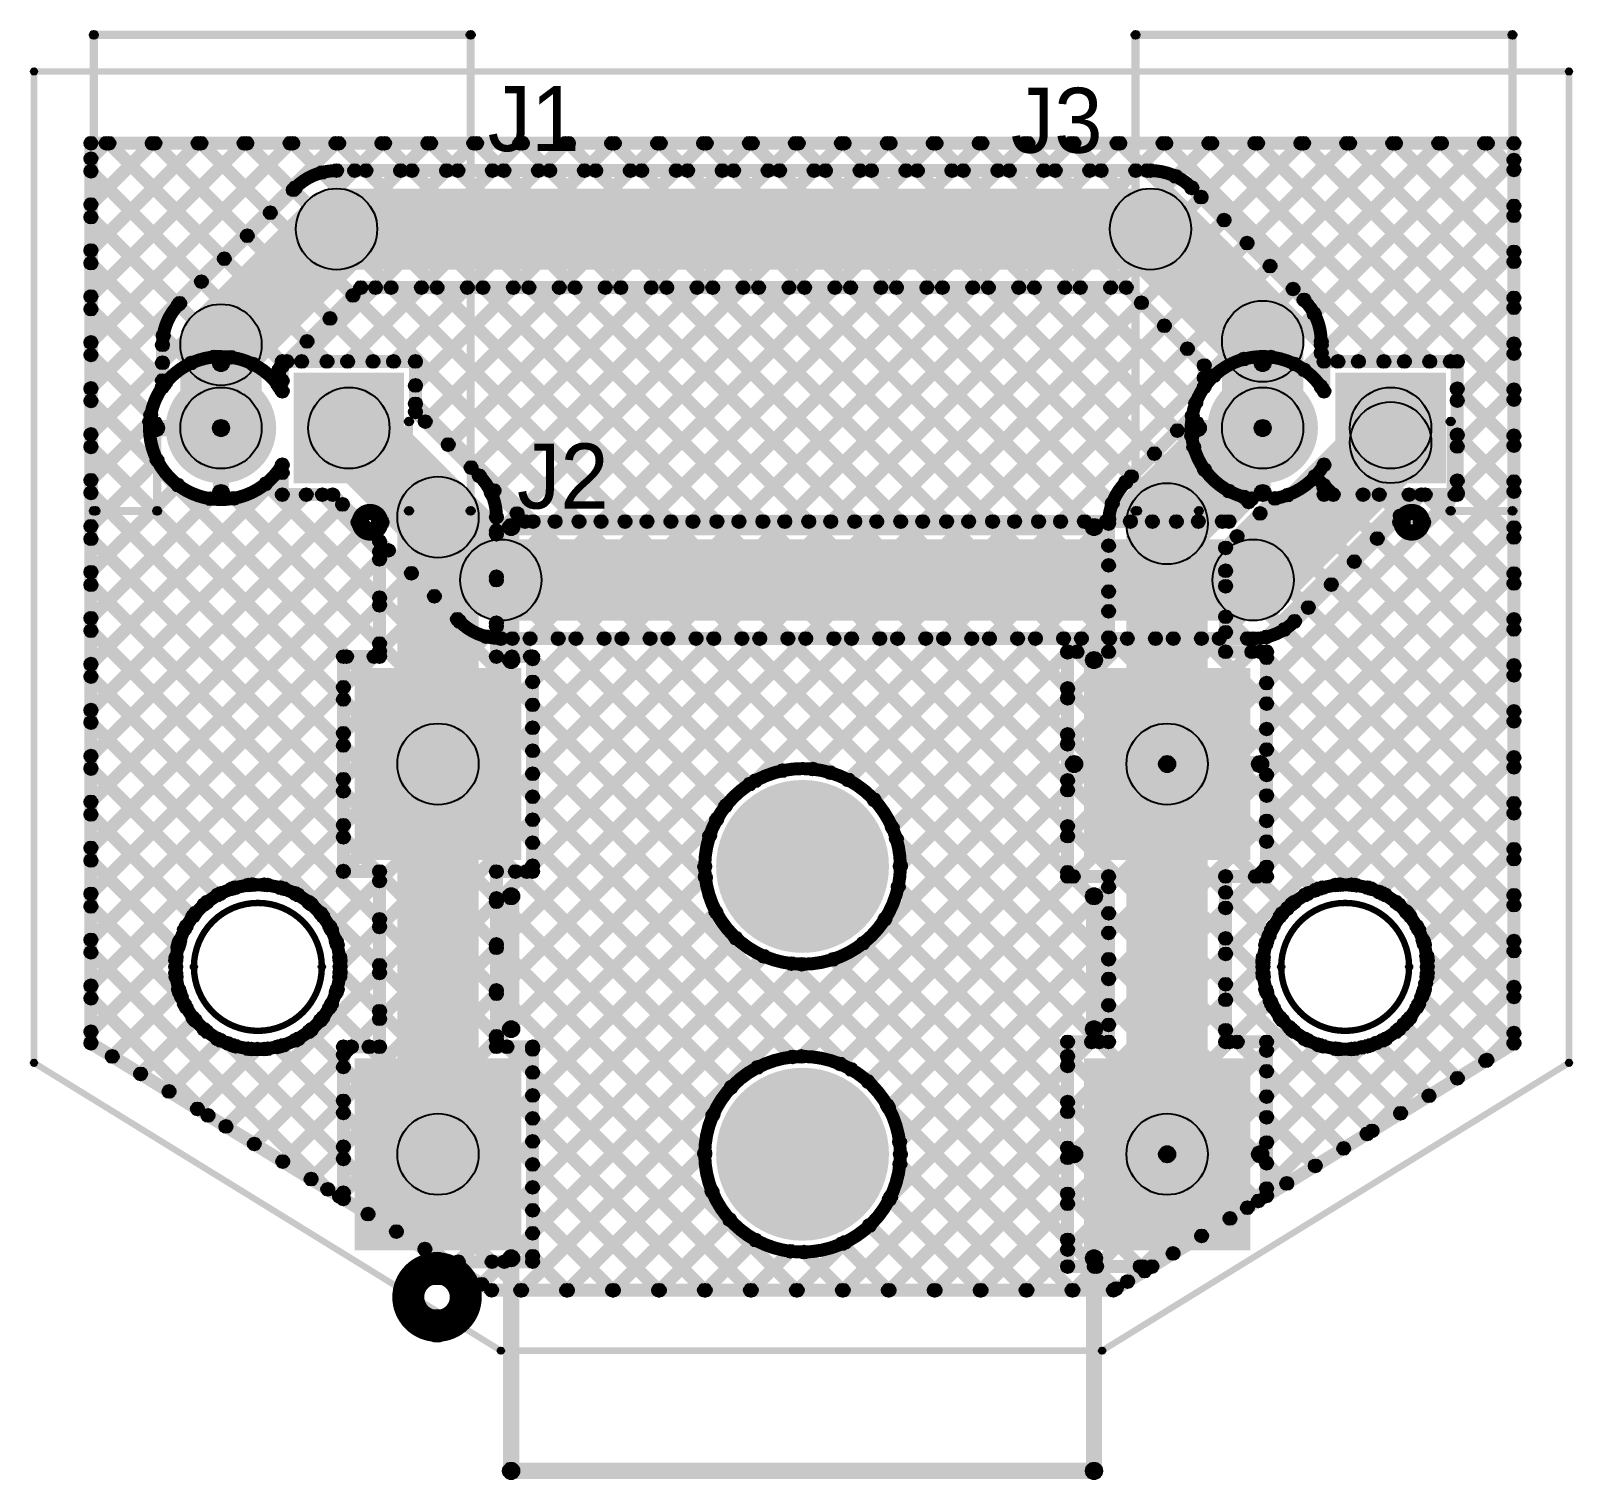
# Model space of a CAD drawing. Header units: millimetres. Extents: x -0.002 to 0.947, y -0.256 to 0.635.
import ezdxf

# ---------------------------------------------------------------- set-up
doc = ezdxf.new("R2010")
doc.units = ezdxf.units.MM
doc.header["$MEASUREMENT"] = 0
for name, color, linetype in [('BottomLayer', 5, 'Continuous'), ('BottomSolder', 6, 'Continuous'), ('Mechanical2', 216, 'Continuous'), ('MultiLayer', 9, 'Continuous'), ('PadHoleLayer', 156, 'Continuous'), ('TopLayer', 1, 'Continuous'), ('TopOverlay', 2, 'Continuous'), ('TopPaste', 8, 'Continuous'), ('TopSolder', 216, 'Continuous')]:
    doc.layers.add(name, color=color, linetype=linetype)

msp = doc.modelspace()

# ---------------------------------------------------------------- texts
at = {"layer": 'TopOverlay'}
for s, p in [('J1', (0.27925, 0.56119)), ('J3', (0.60125, 0.56019)), ('J2', (0.29725, 0.34119))]:
    msp.add_text(s, height=0.04, dxfattribs=at).set_placement(p)

# ---------------------------------------------------------------- blocks, each defined once
blk = doc.blocks.new('S2B_PH_K_S_LF__SN__1')
at = {"layer": 'BottomLayer'}
blk.add_hatch(color=5, dxfattribs=at).paths.add_polyline_path([(-0.03, 0.03), (0.03, 0.03), (0.03, -0.03), (-0.03, -0.03)])
h = blk.add_hatch(color=5, dxfattribs=at)
edge = h.paths.add_edge_path()
edge.add_arc((0.07874, 0), 0.03, 0, 360)
at = {"layer": 'BottomSolder'}
blk.add_hatch(color=6, dxfattribs=at).paths.add_polyline_path([(-0.034, 0.034), (0.034, 0.034), (0.034, -0.034), (-0.034, -0.034)])
h = blk.add_hatch(color=6, dxfattribs=at)
edge = h.paths.add_edge_path()
edge.add_arc((0.07874, 0), 0.034, 0, 360)
at = {"layer": 'MultiLayer'}
blk.add_hatch(color=9, dxfattribs=at).paths.add_polyline_path([(-0.03, 0.03), (0.03, 0.03), (0.03, -0.03), (-0.03, -0.03)])
h = blk.add_hatch(color=9, dxfattribs=at)
edge = h.paths.add_edge_path()
edge.add_arc((0.07874, 0), 0.03, 0, 360)
at = {"layer": 'PadHoleLayer'}
h = blk.add_hatch(color=156, dxfattribs=at)
edge = h.paths.add_edge_path()
edge.add_arc((0, 0), 0.01378, 0, 360)
h = blk.add_hatch(color=156, dxfattribs=at)
edge = h.paths.add_edge_path()
edge.add_arc((0.07874, 0), 0.01378, 0, 360)
at = {"layer": 'TopLayer'}
blk.add_hatch(color=1, dxfattribs=at).paths.add_polyline_path([(-0.03, 0.03), (0.03, 0.03), (0.03, -0.03), (-0.03, -0.03)])
h = blk.add_hatch(color=1, dxfattribs=at)
edge = h.paths.add_edge_path()
edge.add_arc((0.07874, 0), 0.03, 0, 360)
at = {"layer": 'TopOverlay'}
h = blk.add_hatch(color=2, dxfattribs=at)
edge = h.paths.add_edge_path()
edge.add_arc((-0.01932, 0.058), 0.005, 0, 360)
h = blk.add_hatch(color=2, dxfattribs=at)
edge = h.paths.add_edge_path()
edge.add_arc((-0.00668, 0.058), 0.005, 0, 360)
h = blk.add_hatch(color=2, dxfattribs=at)
edge = h.paths.add_edge_path()
edge.add_arc((-0.075, 0.051), 0.0025, 0, 360)
h = blk.add_hatch(color=2, dxfattribs=at)
edge = h.paths.add_edge_path()
edge.add_arc((-0.075, 0.051), 0.0025, 0, 360)
for points in [[(-0.0775, 0.051), (-0.0725, 0.051), (-0.0725, -0.242), (-0.0775, -0.242)], [(-0.037, 0.0535), (-0.037, 0.0485), (-0.075, 0.0485), (-0.075, 0.0535)], [(-0.0395, 0.051), (-0.0345, 0.051), (-0.0345, -0.004), (-0.0395, -0.004)], [(0.1155, 0.051), (0.1205, 0.051), (0.1205, -0.004), (0.1155, -0.004)], [(0.156, 0.0535), (0.156, 0.0485), (0.118, 0.0485), (0.118, 0.0535)], [(0.1545, 0.051), (0.1595, 0.051), (0.1595, -0.242), (0.1545, -0.242)], [(0.157, -0.2395), (0.157, -0.2445), (-0.075, -0.2445), (-0.075, -0.2395)]]:
    blk.add_hatch(color=2, dxfattribs=at).paths.add_polyline_path(points)
h = blk.add_hatch(color=2, dxfattribs=at)
edge = h.paths.add_edge_path()
edge.add_arc((-0.037, 0.051), 0.0025, 0, 360)
h = blk.add_hatch(color=2, dxfattribs=at)
edge = h.paths.add_edge_path()
edge.add_arc((-0.037, 0.051), 0.0025, 0, 360)
h = blk.add_hatch(color=2, dxfattribs=at)
edge = h.paths.add_edge_path()
edge.add_arc((0.118, 0.051), 0.0025, 0, 360)
h = blk.add_hatch(color=2, dxfattribs=at)
edge = h.paths.add_edge_path()
edge.add_arc((0.118, 0.051), 0.0025, 0, 360)
h = blk.add_hatch(color=2, dxfattribs=at)
edge = h.paths.add_edge_path()
edge.add_arc((0.156, 0.051), 0.0025, 0, 360)
h = blk.add_hatch(color=2, dxfattribs=at)
edge = h.paths.add_edge_path()
edge.add_arc((0.157, 0.051), 0.0025, 0, 360)
h = blk.add_hatch(color=2, dxfattribs=at)
edge = h.paths.add_edge_path()
edge.add_arc((-0.037, -0.004), 0.0025, 0, 360)
h = blk.add_hatch(color=2, dxfattribs=at)
edge = h.paths.add_edge_path()
edge.add_arc((0.118, -0.004), 0.0025, 0, 360)
h = blk.add_hatch(color=2, dxfattribs=at)
edge = h.paths.add_edge_path()
edge.add_arc((-0.075, -0.242), 0.0025, 0, 360)
h = blk.add_hatch(color=2, dxfattribs=at)
edge = h.paths.add_edge_path()
edge.add_arc((-0.075, -0.242), 0.0025, 0, 360)
h = blk.add_hatch(color=2, dxfattribs=at)
edge = h.paths.add_edge_path()
edge.add_arc((0.157, -0.242), 0.0025, 0, 360)
h = blk.add_hatch(color=2, dxfattribs=at)
edge = h.paths.add_edge_path()
edge.add_arc((0.157, -0.242), 0.0025, 0, 360)
at = {"layer": 'TopSolder'}
blk.add_hatch(color=216, dxfattribs=at).paths.add_polyline_path([(-0.034, 0.034), (0.034, 0.034), (0.034, -0.034), (-0.034, -0.034)])
h = blk.add_hatch(color=216, dxfattribs=at)
edge = h.paths.add_edge_path()
edge.add_arc((0.07874, 0), 0.034, 0, 360)
at = {"layer": 'TopOverlay', "const_width": 0.01}
blk.add_lwpolyline([(-0.00668, 0.058, 1), (-0.01932, 0.058, 1)], format="xyb", close=True, dxfattribs=at)
at = {"layer": 'TopOverlay'}
for centre, radius in [((-0.01932, 0.058), 0.005), ((-0.00668, 0.058), 0.005), ((-0.075, 0.051), 0.0025), ((-0.075, 0.051), 0.0025), ((-0.037, 0.051), 0.0025), ((-0.037, 0.051), 0.0025), ((0.118, 0.051), 0.0025), ((0.118, 0.051), 0.0025), ((0.156, 0.051), 0.0025), ((0.157, 0.051), 0.0025), ((-0.037, -0.004), 0.0025), ((0.118, -0.004), 0.0025), ((-0.075, -0.242), 0.0025), ((-0.075, -0.242), 0.0025), ((0.157, -0.242), 0.0025), ((0.157, -0.242), 0.0025)]:
    blk.add_circle(centre, radius, dxfattribs=at)
blk = doc.blocks.new('DC_005_5A_2_5_SMT_2')
at = {"layer": 'BottomLayer'}
h = blk.add_hatch(color=5, dxfattribs=at)
edge = h.paths.add_edge_path()
edge.add_arc((0, 0), 0.04921, 0, 360)
h = blk.add_hatch(color=5, dxfattribs=at)
edge = h.paths.add_edge_path()
edge.add_arc((0.17717, 0), 0.04921, 0, 360)
at = {"layer": 'BottomSolder'}
h = blk.add_hatch(color=6, dxfattribs=at)
edge = h.paths.add_edge_path()
edge.add_arc((0, 0), 0.05321, 0, 360)
h = blk.add_hatch(color=6, dxfattribs=at)
edge = h.paths.add_edge_path()
edge.add_arc((0.17717, 0), 0.05321, 0, 360)
at = {"layer": 'MultiLayer'}
h = blk.add_hatch(color=9, dxfattribs=at)
edge = h.paths.add_edge_path()
edge.add_arc((0, 0), 0.04921, 0, 360)
h = blk.add_hatch(color=9, dxfattribs=at)
edge = h.paths.add_edge_path()
edge.add_arc((0.17717, 0), 0.04921, 0, 360)
at = {"layer": 'PadHoleLayer'}
h = blk.add_hatch(color=156, dxfattribs=at)
edge = h.paths.add_edge_path()
edge.add_arc((0, 0), 0.0315, 0, 360)
h = blk.add_hatch(color=156, dxfattribs=at)
edge = h.paths.add_edge_path()
edge.add_arc((0.17717, 0), 0.03543, 0, 360)
at = {"layer": 'TopLayer'}
for points in [[(-0.05512, 0.27165), (0.05512, 0.27165), (0.05512, 0.17717), (-0.05512, 0.17717)], [(0.18504, 0.27165), (0.29528, 0.27165), (0.29528, 0.17717), (0.18504, 0.17717)], [(-0.05512, -0.17717), (0.05512, -0.17717), (0.05512, -0.27165), (-0.05512, -0.27165)], [(0.18504, -0.17717), (0.29528, -0.17717), (0.29528, -0.27165), (0.18504, -0.27165)]]:
    blk.add_hatch(color=1, dxfattribs=at).paths.add_polyline_path(points)
h = blk.add_hatch(color=1, dxfattribs=at)
edge = h.paths.add_edge_path()
edge.add_arc((0, 0), 0.04921, 0, 360)
h = blk.add_hatch(color=1, dxfattribs=at)
edge = h.paths.add_edge_path()
edge.add_arc((0.17717, 0), 0.04921, 0, 360)
at = {"layer": 'TopOverlay'}
h = blk.add_hatch(color=2, dxfattribs=at)
edge = h.paths.add_edge_path()
edge.add_arc((-0.10561, 0.225), 0.00984, 0, 360)
h = blk.add_hatch(color=2, dxfattribs=at)
edge = h.paths.add_edge_path()
edge.add_arc((-0.07023, 0.225), 0.00984, 0, 360)
h = blk.add_hatch(color=2, dxfattribs=at)
edge = h.paths.add_edge_path()
edge.add_arc((-0.195, 0.17941), 0.005, 0, 360)
h = blk.add_hatch(color=2, dxfattribs=at)
edge = h.paths.add_edge_path()
edge.add_arc((-0.19485, 0.17941), 0.005, 0, 360)
for points in [[(-0.195, 0.17441), (-0.195, 0.18441), (-0.064, 0.18441), (-0.064, 0.17441)], [(0.077, 0.17441), (0.077, 0.18441), (0.15884, 0.18441), (0.15884, 0.17441)], [(0.30416, 0.17441), (0.30416, 0.18441), (0.386, 0.18441), (0.386, 0.17441)], [(-0.19985, 0.17941), (-0.18985, 0.17941), (-0.18985, -0.17941), (-0.19985, -0.17941)], [(0.38101, 0.17941), (0.39101, 0.17941), (0.39101, -0.17941), (0.38101, -0.17941)], [(-0.195, -0.18441), (-0.195, -0.17441), (-0.064, -0.17441), (-0.064, -0.18441)], [(0.077, -0.18441), (0.077, -0.17441), (0.15884, -0.17441), (0.15884, -0.18441)], [(0.30416, -0.18441), (0.30416, -0.17441), (0.386, -0.17441), (0.386, -0.18441)]]:
    blk.add_hatch(color=2, dxfattribs=at).paths.add_polyline_path(points)
h = blk.add_hatch(color=2, dxfattribs=at)
edge = h.paths.add_edge_path()
edge.add_arc((-0.064, 0.17941), 0.005, 0, 360)
h = blk.add_hatch(color=2, dxfattribs=at)
edge = h.paths.add_edge_path()
edge.add_arc((0.077, 0.17941), 0.005, 0, 360)
h = blk.add_hatch(color=2, dxfattribs=at)
edge = h.paths.add_edge_path()
edge.add_arc((0.15884, 0.17941), 0.005, 0, 360)
h = blk.add_hatch(color=2, dxfattribs=at)
edge = h.paths.add_edge_path()
edge.add_arc((0.30416, 0.17941), 0.005, 0, 360)
h = blk.add_hatch(color=2, dxfattribs=at)
edge = h.paths.add_edge_path()
edge.add_arc((0.386, 0.17941), 0.005, 0, 360)
h = blk.add_hatch(color=2, dxfattribs=at)
edge = h.paths.add_edge_path()
edge.add_arc((0.38601, 0.17941), 0.005, 0, 360)
h = blk.add_hatch(color=2, dxfattribs=at)
edge = h.paths.add_edge_path()
edge.add_arc((-0.195, -0.17941), 0.005, 0, 360)
h = blk.add_hatch(color=2, dxfattribs=at)
edge = h.paths.add_edge_path()
edge.add_arc((-0.19485, -0.17941), 0.005, 0, 360)
h = blk.add_hatch(color=2, dxfattribs=at)
edge = h.paths.add_edge_path()
edge.add_arc((-0.064, -0.17941), 0.005, 0, 360)
h = blk.add_hatch(color=2, dxfattribs=at)
edge = h.paths.add_edge_path()
edge.add_arc((0.077, -0.17941), 0.005, 0, 360)
h = blk.add_hatch(color=2, dxfattribs=at)
edge = h.paths.add_edge_path()
edge.add_arc((0.15884, -0.17941), 0.005, 0, 360)
h = blk.add_hatch(color=2, dxfattribs=at)
edge = h.paths.add_edge_path()
edge.add_arc((0.30416, -0.17941), 0.005, 0, 360)
h = blk.add_hatch(color=2, dxfattribs=at)
edge = h.paths.add_edge_path()
edge.add_arc((0.386, -0.17941), 0.005, 0, 360)
h = blk.add_hatch(color=2, dxfattribs=at)
edge = h.paths.add_edge_path()
edge.add_arc((0.38601, -0.17941), 0.005, 0, 360)
at = {"layer": 'TopPaste'}
for points in [[(-0.05512, 0.27165), (0.05512, 0.27165), (0.05512, 0.17717), (-0.05512, 0.17717)], [(0.18504, 0.27165), (0.29528, 0.27165), (0.29528, 0.17717), (0.18504, 0.17717)], [(-0.05512, -0.17717), (0.05512, -0.17717), (0.05512, -0.27165), (-0.05512, -0.27165)], [(0.18504, -0.17717), (0.29528, -0.17717), (0.29528, -0.27165), (0.18504, -0.27165)]]:
    blk.add_hatch(color=8, dxfattribs=at).paths.add_polyline_path(points)
at = {"layer": 'TopSolder'}
for points in [[(-0.05912, 0.27565), (0.05912, 0.27565), (0.05912, 0.17317), (-0.05912, 0.17317)], [(0.18104, 0.27565), (0.29928, 0.27565), (0.29928, 0.17317), (0.18104, 0.17317)], [(-0.05912, -0.17317), (0.05912, -0.17317), (0.05912, -0.27565), (-0.05912, -0.27565)], [(0.18104, -0.17317), (0.29928, -0.17317), (0.29928, -0.27565), (0.18104, -0.27565)]]:
    blk.add_hatch(color=216, dxfattribs=at).paths.add_polyline_path(points)
h = blk.add_hatch(color=216, dxfattribs=at)
edge = h.paths.add_edge_path()
edge.add_arc((0, 0), 0.05321, 0, 360)
h = blk.add_hatch(color=216, dxfattribs=at)
edge = h.paths.add_edge_path()
edge.add_arc((0.17717, 0), 0.05321, 0, 360)
at = {"layer": 'TopOverlay', "const_width": 0.01969}
blk.add_lwpolyline([(-0.07023, 0.225, 1), (-0.10561, 0.225, 1)], format="xyb", close=True, dxfattribs=at)
at = {"layer": 'TopOverlay'}
for centre, radius in [((-0.10561, 0.225), 0.00984), ((-0.07023, 0.225), 0.00984), ((-0.195, 0.17941), 0.005), ((-0.19485, 0.17941), 0.005), ((-0.064, 0.17941), 0.005), ((0.077, 0.17941), 0.005), ((0.15884, 0.17941), 0.005), ((0.30416, 0.17941), 0.005), ((0.386, 0.17941), 0.005), ((0.38601, 0.17941), 0.005), ((-0.195, -0.17941), 0.005), ((-0.19485, -0.17941), 0.005), ((-0.064, -0.17941), 0.005), ((0.077, -0.17941), 0.005), ((0.15884, -0.17941), 0.005), ((0.30416, -0.17941), 0.005), ((0.386, -0.17941), 0.005), ((0.38601, -0.17941), 0.005)]:
    blk.add_circle(centre, radius, dxfattribs=at)
blk = doc.blocks.new('S2B_PH_K_S_LF__SN__3')
at = {"layer": 'BottomLayer'}
blk.add_hatch(color=5, dxfattribs=at).paths.add_polyline_path([(-0.03, 0.03), (0.03, 0.03), (0.03, -0.03), (-0.03, -0.03)])
h = blk.add_hatch(color=5, dxfattribs=at)
edge = h.paths.add_edge_path()
edge.add_arc((0.07874, 0), 0.03, 0, 360)
at = {"layer": 'BottomSolder'}
blk.add_hatch(color=6, dxfattribs=at).paths.add_polyline_path([(-0.034, 0.034), (0.034, 0.034), (0.034, -0.034), (-0.034, -0.034)])
h = blk.add_hatch(color=6, dxfattribs=at)
edge = h.paths.add_edge_path()
edge.add_arc((0.07874, 0), 0.034, 0, 360)
at = {"layer": 'MultiLayer'}
blk.add_hatch(color=9, dxfattribs=at).paths.add_polyline_path([(-0.03, 0.03), (0.03, 0.03), (0.03, -0.03), (-0.03, -0.03)])
h = blk.add_hatch(color=9, dxfattribs=at)
edge = h.paths.add_edge_path()
edge.add_arc((0.07874, 0), 0.03, 0, 360)
at = {"layer": 'PadHoleLayer'}
h = blk.add_hatch(color=156, dxfattribs=at)
edge = h.paths.add_edge_path()
edge.add_arc((0, 0), 0.01378, 0, 360)
h = blk.add_hatch(color=156, dxfattribs=at)
edge = h.paths.add_edge_path()
edge.add_arc((0.07874, 0), 0.01378, 0, 360)
at = {"layer": 'TopLayer'}
blk.add_hatch(color=1, dxfattribs=at).paths.add_polyline_path([(-0.03, 0.03), (0.03, 0.03), (0.03, -0.03), (-0.03, -0.03)])
h = blk.add_hatch(color=1, dxfattribs=at)
edge = h.paths.add_edge_path()
edge.add_arc((0.07874, 0), 0.03, 0, 360)
at = {"layer": 'TopOverlay'}
h = blk.add_hatch(color=2, dxfattribs=at)
edge = h.paths.add_edge_path()
edge.add_arc((-0.01932, 0.058), 0.005, 0, 360)
h = blk.add_hatch(color=2, dxfattribs=at)
edge = h.paths.add_edge_path()
edge.add_arc((-0.00668, 0.058), 0.005, 0, 360)
h = blk.add_hatch(color=2, dxfattribs=at)
edge = h.paths.add_edge_path()
edge.add_arc((-0.075, 0.051), 0.0025, 0, 360)
h = blk.add_hatch(color=2, dxfattribs=at)
edge = h.paths.add_edge_path()
edge.add_arc((-0.075, 0.051), 0.0025, 0, 360)
for points in [[(-0.0775, 0.051), (-0.0725, 0.051), (-0.0725, -0.242), (-0.0775, -0.242)], [(-0.037, 0.0535), (-0.037, 0.0485), (-0.075, 0.0485), (-0.075, 0.0535)], [(-0.0395, 0.051), (-0.0345, 0.051), (-0.0345, -0.004), (-0.0395, -0.004)], [(0.1155, 0.051), (0.1205, 0.051), (0.1205, -0.004), (0.1155, -0.004)], [(0.156, 0.0535), (0.156, 0.0485), (0.118, 0.0485), (0.118, 0.0535)], [(0.1545, 0.051), (0.1595, 0.051), (0.1595, -0.242), (0.1545, -0.242)], [(0.157, -0.2395), (0.157, -0.2445), (-0.075, -0.2445), (-0.075, -0.2395)]]:
    blk.add_hatch(color=2, dxfattribs=at).paths.add_polyline_path(points)
h = blk.add_hatch(color=2, dxfattribs=at)
edge = h.paths.add_edge_path()
edge.add_arc((-0.037, 0.051), 0.0025, 0, 360)
h = blk.add_hatch(color=2, dxfattribs=at)
edge = h.paths.add_edge_path()
edge.add_arc((-0.037, 0.051), 0.0025, 0, 360)
h = blk.add_hatch(color=2, dxfattribs=at)
edge = h.paths.add_edge_path()
edge.add_arc((0.118, 0.051), 0.0025, 0, 360)
h = blk.add_hatch(color=2, dxfattribs=at)
edge = h.paths.add_edge_path()
edge.add_arc((0.118, 0.051), 0.0025, 0, 360)
h = blk.add_hatch(color=2, dxfattribs=at)
edge = h.paths.add_edge_path()
edge.add_arc((0.156, 0.051), 0.0025, 0, 360)
h = blk.add_hatch(color=2, dxfattribs=at)
edge = h.paths.add_edge_path()
edge.add_arc((0.157, 0.051), 0.0025, 0, 360)
h = blk.add_hatch(color=2, dxfattribs=at)
edge = h.paths.add_edge_path()
edge.add_arc((-0.037, -0.004), 0.0025, 0, 360)
h = blk.add_hatch(color=2, dxfattribs=at)
edge = h.paths.add_edge_path()
edge.add_arc((0.118, -0.004), 0.0025, 0, 360)
h = blk.add_hatch(color=2, dxfattribs=at)
edge = h.paths.add_edge_path()
edge.add_arc((-0.075, -0.242), 0.0025, 0, 360)
h = blk.add_hatch(color=2, dxfattribs=at)
edge = h.paths.add_edge_path()
edge.add_arc((-0.075, -0.242), 0.0025, 0, 360)
h = blk.add_hatch(color=2, dxfattribs=at)
edge = h.paths.add_edge_path()
edge.add_arc((0.157, -0.242), 0.0025, 0, 360)
h = blk.add_hatch(color=2, dxfattribs=at)
edge = h.paths.add_edge_path()
edge.add_arc((0.157, -0.242), 0.0025, 0, 360)
at = {"layer": 'TopSolder'}
blk.add_hatch(color=216, dxfattribs=at).paths.add_polyline_path([(-0.034, 0.034), (0.034, 0.034), (0.034, -0.034), (-0.034, -0.034)])
h = blk.add_hatch(color=216, dxfattribs=at)
edge = h.paths.add_edge_path()
edge.add_arc((0.07874, 0), 0.034, 0, 360)
at = {"layer": 'TopOverlay', "const_width": 0.01}
blk.add_lwpolyline([(-0.00668, 0.058, 1), (-0.01932, 0.058, 1)], format="xyb", close=True, dxfattribs=at)
at = {"layer": 'TopOverlay'}
for centre, radius in [((-0.01932, 0.058), 0.005), ((-0.00668, 0.058), 0.005), ((-0.075, 0.051), 0.0025), ((-0.075, 0.051), 0.0025), ((-0.037, 0.051), 0.0025), ((-0.037, 0.051), 0.0025), ((0.118, 0.051), 0.0025), ((0.118, 0.051), 0.0025), ((0.156, 0.051), 0.0025), ((0.157, 0.051), 0.0025), ((-0.037, -0.004), 0.0025), ((0.118, -0.004), 0.0025), ((-0.075, -0.242), 0.0025), ((-0.075, -0.242), 0.0025), ((0.157, -0.242), 0.0025), ((0.157, -0.242), 0.0025)]:
    blk.add_circle(centre, radius, dxfattribs=at)

# ---------------------------------------------------------------- hatches: boundary and pattern name
at = {"layer": 'BottomLayer'}
h = msp.add_hatch(color=5, dxfattribs=at)
edge = h.paths.add_edge_path()
edge.add_arc((0.035, 0.566), 0.004, 0, 360)
h = msp.add_hatch(color=5, dxfattribs=at)
edge = h.paths.add_edge_path()
edge.add_arc((0.035, 0.566), 0.004, 0, 360)
for points in [[(0.035, 0.562), (0.035, 0.57), (0.911, 0.57), (0.911, 0.562)], [(0.039, 0.01207), (0.031, 0.01207), (0.031, 0.566), (0.039, 0.566)], [(0.03783, 0.44059), (0.03217, 0.44625), (0.15475, 0.56883), (0.16041, 0.56317)], [(0.03783, 0.41231), (0.03217, 0.41796), (0.18304, 0.56883), (0.18869, 0.56317)], [(0.03783, 0.49716), (0.03217, 0.50282), (0.09818, 0.56883), (0.10384, 0.56317)], [(0.03783, 0.46888), (0.03217, 0.47453), (0.12647, 0.56883), (0.13212, 0.56317)], [(0.03783, 0.55373), (0.03217, 0.55938), (0.04162, 0.56883), (0.04727, 0.56317)], [(0.03783, 0.52544), (0.03217, 0.5311), (0.0699, 0.56883), (0.07556, 0.56317)], [(0.03783, 0.38402), (0.03217, 0.38968), (0.21132, 0.56883), (0.21698, 0.56317)], [(0.0433, 0.56317), (0.04896, 0.56883), (0.18322, 0.43457), (0.17756, 0.42891)], [(0.07159, 0.56317), (0.07725, 0.56883), (0.2115, 0.43457), (0.20585, 0.42891)], [(0.09987, 0.56317), (0.10553, 0.56883), (0.33834, 0.33602), (0.33268, 0.33036)], [(0.11381, 0.43172), (0.10816, 0.43738), (0.23961, 0.56883), (0.24526, 0.56317)], [(0.12816, 0.56317), (0.13381, 0.56883), (0.36662, 0.33602), (0.36097, 0.33036)], [(0.13762, 0.42725), (0.13197, 0.43291), (0.26789, 0.56883), (0.27355, 0.56317)], [(0.15644, 0.56317), (0.1621, 0.56883), (0.39491, 0.33602), (0.38925, 0.33036)], [(0.16757, 0.42891), (0.16192, 0.43457), (0.29617, 0.56883), (0.30183, 0.56317)], [(0.18473, 0.56317), (0.19038, 0.56883), (0.42319, 0.33602), (0.41754, 0.33036)], [(0.19586, 0.42891), (0.1902, 0.43457), (0.32446, 0.56883), (0.33012, 0.56317)], [(0.21301, 0.56317), (0.21867, 0.56883), (0.45148, 0.33602), (0.44582, 0.33036)], [(0.22414, 0.42891), (0.21848, 0.43457), (0.35274, 0.56883), (0.3584, 0.56317)], [(0.23765, 0.41414), (0.23199, 0.41979), (0.38103, 0.56883), (0.38668, 0.56317)], [(0.24363, 0.39184), (0.23798, 0.39749), (0.40931, 0.56883), (0.41497, 0.56317)], [(0.24129, 0.56317), (0.24695, 0.56883), (0.47976, 0.33602), (0.4741, 0.33036)], [(0.25778, 0.3777), (0.25212, 0.38335), (0.4376, 0.56883), (0.44325, 0.56317)], [(0.27192, 0.36355), (0.26626, 0.36921), (0.46588, 0.56883), (0.47154, 0.56317)], [(0.26958, 0.56317), (0.27523, 0.56883), (0.50804, 0.33602), (0.50239, 0.33036)], [(0.28606, 0.34941), (0.2804, 0.35507), (0.49416, 0.56883), (0.49982, 0.56317)], [(0.3002, 0.33527), (0.29455, 0.34093), (0.52245, 0.56883), (0.52811, 0.56317)], [(0.29786, 0.56317), (0.30352, 0.56883), (0.53633, 0.33602), (0.53067, 0.33036)], [(0.32358, 0.33036), (0.31792, 0.33602), (0.55073, 0.56883), (0.55639, 0.56317)], [(0.32615, 0.56317), (0.3318, 0.56883), (0.56461, 0.33602), (0.55896, 0.33036)], [(0.35186, 0.33036), (0.34621, 0.33602), (0.57902, 0.56883), (0.58467, 0.56317)], [(0.35443, 0.56317), (0.36009, 0.56883), (0.5929, 0.33602), (0.58724, 0.33036)], [(0.38015, 0.33036), (0.37449, 0.33602), (0.6073, 0.56883), (0.61296, 0.56317)], [(0.38272, 0.56317), (0.38837, 0.56883), (0.62118, 0.33602), (0.61552, 0.33036)], [(0.40843, 0.33036), (0.40278, 0.33602), (0.63559, 0.56883), (0.64124, 0.56317)], [(0.411, 0.56317), (0.41666, 0.56883), (0.64947, 0.33602), (0.64381, 0.33036)], [(0.43672, 0.33036), (0.43106, 0.33602), (0.66387, 0.56883), (0.66953, 0.56317)], [(0.43928, 0.56317), (0.44494, 0.56883), (0.67775, 0.33602), (0.67209, 0.33036)], [(0.465, 0.33036), (0.45934, 0.33602), (0.69215, 0.56883), (0.69781, 0.56317)], [(0.46757, 0.56317), (0.47323, 0.56883), (0.70603, 0.33602), (0.70038, 0.33036)], [(0.49329, 0.33036), (0.48763, 0.33602), (0.72044, 0.56883), (0.7261, 0.56317)], [(0.49329, 0.33036), (0.48763, 0.33602), (0.72044, 0.56883), (0.7261, 0.56317)], [(0.49585, 0.56317), (0.50151, 0.56883), (0.73432, 0.33602), (0.72866, 0.33036)], [(0.52157, 0.33036), (0.51591, 0.33602), (0.74872, 0.56883), (0.75438, 0.56317)], [(0.52414, 0.56317), (0.52979, 0.56883), (0.71675, 0.38187), (0.71109, 0.37621)], [(0.54985, 0.33036), (0.5442, 0.33602), (0.77701, 0.56883), (0.78266, 0.56317)], [(0.55242, 0.56317), (0.55808, 0.56883), (0.71795, 0.40896), (0.71229, 0.4033)], [(0.57814, 0.33036), (0.57248, 0.33602), (0.80529, 0.56883), (0.81095, 0.56317)], [(0.58071, 0.56317), (0.58636, 0.56883), (0.72931, 0.42589), (0.72365, 0.42023)], [(0.60642, 0.33036), (0.60077, 0.33602), (0.83358, 0.56883), (0.83923, 0.56317)], [(0.60899, 0.56317), (0.61465, 0.56883), (0.74748, 0.43599), (0.74183, 0.43033)], [(0.63471, 0.33036), (0.62905, 0.33602), (0.86186, 0.56883), (0.86752, 0.56317)], [(0.63727, 0.56317), (0.64293, 0.56883), (0.77882, 0.43293), (0.77317, 0.42728)], [(0.66556, 0.56317), (0.67122, 0.56883), (0.80547, 0.43457), (0.79982, 0.42891)], [(0.69384, 0.56317), (0.6995, 0.56883), (0.83376, 0.43457), (0.8281, 0.42891)], [(0.72213, 0.56317), (0.72778, 0.56883), (0.86204, 0.43457), (0.85639, 0.42891)], [(0.75041, 0.56317), (0.75607, 0.56883), (0.91383, 0.41107), (0.90817, 0.40541)], [(0.76425, 0.43162), (0.75859, 0.43728), (0.89014, 0.56883), (0.8958, 0.56317)], [(0.7787, 0.56317), (0.78435, 0.56883), (0.91383, 0.43935), (0.90817, 0.4337)], [(0.80698, 0.56317), (0.81264, 0.56883), (0.91383, 0.46764), (0.90817, 0.46198)], [(0.83526, 0.56317), (0.84092, 0.56883), (0.91383, 0.49592), (0.90817, 0.49026)], [(0.86355, 0.56317), (0.86921, 0.56883), (0.91383, 0.52421), (0.90817, 0.51855)], [(0.89183, 0.56317), (0.89749, 0.56883), (0.91383, 0.55249), (0.90817, 0.54683)], [(0.915, 0.01197), (0.907, 0.01197), (0.907, 0.566), (0.915, 0.566)], [(0.03217, 0.54602), (0.03783, 0.55168), (0.15565, 0.43386), (0.14999, 0.4282)], [(0.78468, 0.42376), (0.77902, 0.42942), (0.90817, 0.55857), (0.91383, 0.55291)], [(0.03217, 0.51774), (0.03783, 0.52339), (0.12409, 0.43713), (0.11843, 0.43148)], [(0.81811, 0.42891), (0.81245, 0.43457), (0.90817, 0.53029), (0.91383, 0.52463)], [(0.03217, 0.48945), (0.03783, 0.49511), (0.09943, 0.4335), (0.09378, 0.42785)], [(0.8464, 0.42891), (0.84074, 0.43457), (0.90817, 0.502), (0.91383, 0.49635)], [(0.03217, 0.46117), (0.03783, 0.46682), (0.08357, 0.42108), (0.07791, 0.41543)], [(0.87468, 0.42891), (0.86902, 0.43457), (0.90817, 0.47372), (0.91383, 0.46806)], [(0.03217, 0.43288), (0.03783, 0.43854), (0.07467, 0.4017), (0.06901, 0.39605)], [(0.87891, 0.40486), (0.87325, 0.41051), (0.90817, 0.44543), (0.91383, 0.43978)], [(0.12008, 0.39074), (0.11008, 0.39074), (0.11008, 0.43074), (0.12008, 0.43074)], [(0.15682, 0.41336), (0.14882, 0.41336), (0.14882, 0.43174), (0.15682, 0.43174)], [(0.15282, 0.42774), (0.15282, 0.43574), (0.23482, 0.43574), (0.23482, 0.42774)], [(0.23882, 0.40065), (0.23082, 0.40065), (0.23082, 0.43174), (0.23882, 0.43174)], [(0.76134, 0.39074), (0.75134, 0.39074), (0.75134, 0.43074), (0.76134, 0.43074)], [(0.79808, 0.41336), (0.79008, 0.41336), (0.79008, 0.43174), (0.79808, 0.43174)], [(0.79408, 0.42774), (0.79408, 0.43574), (0.87608, 0.43574), (0.87608, 0.42774)], [(0.88008, 0.34974), (0.87208, 0.34974), (0.87208, 0.43174), (0.88008, 0.43174)], [(0.15305, 0.41439), (0.14739, 0.42005), (0.14999, 0.42265), (0.15565, 0.41699)], [(0.87325, 0.41205), (0.87891, 0.4177), (0.91383, 0.38278), (0.90817, 0.37713)], [(0.03217, 0.4046), (0.03783, 0.41026), (0.4481, -0.00002), (0.44245, -0.00568)], [(0.17614, 0.37306), (0.2115, 0.40842), (0.30505, 0.31487), (0.26969, 0.27951)], [(0.23199, 0.40277), (0.23765, 0.40843), (0.31006, 0.33602), (0.3044, 0.33036)], [(0.87891, 0.37657), (0.87325, 0.38223), (0.90817, 0.41715), (0.91383, 0.41149)], [(0.23199, 0.39782), (0.23765, 0.40348), (0.30511, 0.33602), (0.29945, 0.33036)], [(0.76815, 0.27951), (0.73279, 0.31487), (0.8174, 0.39948), (0.85276, 0.36412)], [(0.03783, 0.35574), (0.03217, 0.36139), (0.06844, 0.39766), (0.0741, 0.39201)], [(0.07508, 0.38574), (0.07508, 0.39574), (0.11508, 0.39574), (0.11508, 0.38574)], [(0.12008, 0.35074), (0.11008, 0.35074), (0.11008, 0.39074), (0.12008, 0.39074)], [(0.71634, 0.38574), (0.71634, 0.39574), (0.75634, 0.39574), (0.75634, 0.38574)], [(0.86008, 0.3818), (0.81008, 0.3818), (0.81008, 0.39074), (0.86008, 0.39074)], [(0.87325, 0.38376), (0.87891, 0.38942), (0.91383, 0.3545), (0.90817, 0.34884)], [(0.03217, 0.37631), (0.03783, 0.38197), (0.43201, -0.01221), (0.42636, -0.01787)], [(0.66299, 0.33036), (0.65733, 0.33602), (0.7098, 0.38849), (0.71546, 0.38283)], [(0.87891, 0.34829), (0.87325, 0.35394), (0.90817, 0.38887), (0.91383, 0.38321)], [(0.03783, 0.32745), (0.03217, 0.33311), (0.07292, 0.37385), (0.07857, 0.3682)], [(0.03783, 0.2426), (0.03217, 0.24826), (0.14999, 0.36608), (0.15565, 0.36042)], [(0.15682, 0.34974), (0.14882, 0.34974), (0.14882, 0.36812), (0.15682, 0.36812)], [(0.52873, -0.03018), (0.52307, -0.02452), (0.90817, 0.36058), (0.91383, 0.35492)], [(0.69128, 0.33036), (0.68562, 0.33602), (0.71766, 0.36806), (0.72332, 0.3624)], [(0.87325, 0.35548), (0.87891, 0.36114), (0.91383, 0.32622), (0.90817, 0.32056)], [(0.03783, 0.29917), (0.03217, 0.30483), (0.08577, 0.35843), (0.09143, 0.35277)], [(0.03217, 0.34803), (0.03783, 0.35369), (0.42076, -0.02925), (0.41511, -0.03491)], [(0.03783, 0.21432), (0.03217, 0.21997), (0.16477, 0.35257), (0.17043, 0.34691)], [(0.13976, 0.35358), (0.14542, 0.35923), (0.50583, -0.00118), (0.50018, -0.00684)], [(0.15282, 0.34574), (0.15282, 0.35374), (0.18391, 0.35374), (0.18391, 0.34574)], [(0.17471, 0.34691), (0.18037, 0.35257), (0.41609, 0.11685), (0.41043, 0.11119)], [(0.18108, 0.34691), (0.18674, 0.35257), (0.2647, 0.27461), (0.25904, 0.26895)], [(0.51624, -0.01438), (0.51058, -0.00872), (0.87188, 0.35257), (0.87753, 0.34691)], [(0.71956, 0.33036), (0.7139, 0.33602), (0.73269, 0.35481), (0.73835, 0.34915)], [(0.74181, 0.3455), (0.74747, 0.35115), (0.75049, 0.34813), (0.74484, 0.34247)], [(0.7788, 0.26895), (0.77314, 0.27461), (0.8511, 0.35257), (0.85676, 0.34691)], [(0.85353, 0.34691), (0.85919, 0.35257), (0.91383, 0.29793), (0.90817, 0.29227)], [(0.85393, 0.34574), (0.85393, 0.35374), (0.87608, 0.35374), (0.87608, 0.34574)], [(0.03783, 0.27088), (0.03217, 0.27654), (0.10569, 0.35006), (0.11135, 0.3444)], [(0.03783, 0.18603), (0.03217, 0.19169), (0.18707, 0.34658), (0.19272, 0.34093)], [(0.12038, 0.34467), (0.12604, 0.35033), (0.46989, 0.00648), (0.46423, 0.00082)], [(0.73839, 0.33036), (0.73273, 0.33602), (0.7468, 0.35009), (0.75245, 0.34443)], [(0.03783, 0.15775), (0.03217, 0.1634), (0.20121, 0.33244), (0.20686, 0.32678)], [(0.30228, 0.32919), (0.30228, 0.33719), (0.73556, 0.33719), (0.73556, 0.32919)], [(0.53565, -0.05154), (0.52999, -0.04589), (0.90817, 0.3323), (0.91383, 0.32664)], [(0.83818, 0.33399), (0.84383, 0.33964), (0.91383, 0.26965), (0.90817, 0.26399)], [(0.03217, 0.31975), (0.03783, 0.3254), (0.4157, -0.05247), (0.41005, -0.05813)], [(0.82403, 0.31984), (0.82969, 0.3255), (0.91383, 0.24136), (0.90817, 0.23571)], [(0.03783, 0.12946), (0.03217, 0.13512), (0.21535, 0.3183), (0.22101, 0.31264)], [(0.28737, 0.27219), (0.28737, 0.32219), (0.75047, 0.32219), (0.75047, 0.27219)], [(0.03783, 0.10118), (0.03217, 0.10684), (0.22949, 0.30416), (0.23515, 0.2985)], [(0.53006, -0.08541), (0.5244, -0.07976), (0.90817, 0.30401), (0.91383, 0.29836)], [(0.80989, 0.3057), (0.81555, 0.31136), (0.91383, 0.21308), (0.90817, 0.20742)], [(0.03217, 0.29146), (0.03783, 0.29712), (0.47212, -0.13717), (0.46646, -0.14283)], [(0.79575, 0.29156), (0.80141, 0.29722), (0.91383, 0.18479), (0.90817, 0.17914)], [(0.03783, 0.07289), (0.03217, 0.07855), (0.24363, 0.29001), (0.24929, 0.28436)], [(0.03783, 0.04461), (0.03217, 0.05027), (0.25778, 0.27587), (0.26343, 0.27022)], [(0.50093, -0.14283), (0.49527, -0.13717), (0.90817, 0.27573), (0.91383, 0.27007)], [(0.78161, 0.27742), (0.78726, 0.28307), (0.91383, 0.15651), (0.90817, 0.15085)], [(0.03217, 0.26318), (0.03783, 0.26883), (0.44383, -0.13717), (0.43818, -0.14283)], [(0.76683, 0.26391), (0.77249, 0.26956), (0.91383, 0.12823), (0.90817, 0.12257)], [(0.12093, -0.04199), (0.11528, -0.03633), (0.41563, 0.26402), (0.42129, 0.25836)], [(0.12093, -0.04199), (0.11528, -0.03633), (0.41563, 0.26402), (0.42129, 0.25836)], [(0.12633, 0.10483), (0.12067, 0.11048), (0.27539, 0.2652), (0.28105, 0.25954)], [(0.13843, -0.05278), (0.13278, -0.04712), (0.44391, 0.26402), (0.44957, 0.25836)], [(0.1547, 0.10492), (0.14905, 0.11057), (0.30249, 0.26402), (0.30815, 0.25836)], [(0.15593, -0.06356), (0.15027, -0.05791), (0.4722, 0.26402), (0.47785, 0.25836)], [(0.17315, 0.09508), (0.16749, 0.10073), (0.33078, 0.26402), (0.33643, 0.25836)], [(0.17343, -0.07435), (0.16777, -0.06869), (0.50048, 0.26402), (0.50614, 0.25836)], [(0.18573, 0.07938), (0.18008, 0.08504), (0.35906, 0.26402), (0.36472, 0.25836)], [(0.19121, 0.05657), (0.18555, 0.06223), (0.38734, 0.26402), (0.393, 0.25836)], [(0.28737, 0.25719), (0.28737, 0.26519), (0.75047, 0.26519), (0.75047, 0.25719)], [(0.29155, 0.25836), (0.2972, 0.26402), (0.4187, 0.14252), (0.41304, 0.13686)], [(0.30294, -0.14283), (0.29728, -0.13717), (0.69847, 0.26402), (0.70413, 0.25836)], [(0.31983, 0.25836), (0.32549, 0.26402), (0.42856, 0.16094), (0.42291, 0.15528)], [(0.34811, 0.25836), (0.35377, 0.26402), (0.44338, 0.17441), (0.43773, 0.16875)], [(0.3764, 0.25836), (0.38206, 0.26402), (0.46343, 0.18264), (0.45778, 0.17698)], [(0.40468, 0.25836), (0.41034, 0.26402), (0.49284, 0.18152), (0.48718, 0.17586)], [(0.43297, 0.25836), (0.43862, 0.26402), (0.77402, -0.07138), (0.76837, -0.07704)], [(0.44691, 0.17085), (0.44125, 0.17651), (0.52877, 0.26402), (0.53442, 0.25836)], [(0.46125, 0.25836), (0.46691, 0.26402), (0.79152, -0.06059), (0.78586, -0.06625)], [(0.47517, 0.00112), (0.46952, 0.00678), (0.72676, 0.26402), (0.73241, 0.25836)], [(0.4823, 0.17795), (0.47664, 0.18361), (0.55705, 0.26402), (0.56271, 0.25836)], [(0.48954, 0.25836), (0.49519, 0.26402), (0.80902, -0.04981), (0.80336, -0.05546)], [(0.4989, -0.00344), (0.49324, 0.00222), (0.75603, 0.26501), (0.76169, 0.25935)], [(0.50398, 0.17135), (0.49832, 0.177), (0.58533, 0.26402), (0.59099, 0.25836)], [(0.52, 0.15908), (0.51434, 0.16474), (0.61362, 0.26402), (0.61928, 0.25836)], [(0.51782, 0.25836), (0.52348, 0.26402), (0.82652, -0.03902), (0.82086, -0.04468)], [(0.53117, 0.14198), (0.52552, 0.14763), (0.6419, 0.26402), (0.64756, 0.25836)], [(0.53612, 0.11864), (0.53046, 0.12429), (0.67019, 0.26402), (0.67584, 0.25836)], [(0.5461, 0.25836), (0.55176, 0.26402), (0.75954, 0.05623), (0.75389, 0.05058)], [(0.57439, 0.25836), (0.58004, 0.26402), (0.76307, 0.08099), (0.75742, 0.07533)], [(0.60267, 0.25836), (0.60833, 0.26402), (0.77442, 0.09793), (0.76876, 0.09227)], [(0.63096, 0.25836), (0.63661, 0.26402), (0.79159, 0.10905), (0.78593, 0.10339)], [(0.65924, 0.25836), (0.6649, 0.26402), (0.81683, 0.11208), (0.81118, 0.10643)], [(0.68752, 0.25836), (0.69318, 0.26402), (0.91383, 0.04337), (0.90817, 0.03772)], [(0.71581, 0.25836), (0.72147, 0.26402), (0.91383, 0.07166), (0.90817, 0.066)], [(0.74409, 0.25836), (0.74975, 0.26402), (0.91383, 0.09994), (0.90817, 0.09428)], [(0.52921, -0.14283), (0.52356, -0.13717), (0.90817, 0.24744), (0.91383, 0.24179)], [(0.03217, 0.23489), (0.03783, 0.24055), (0.41555, -0.13717), (0.40989, -0.14283)], [(0.80714, 0.10681), (0.80148, 0.11247), (0.90817, 0.21916), (0.91383, 0.2135)], [(0.03217, 0.20661), (0.03783, 0.21227), (0.13762, 0.11247), (0.13197, 0.10681)], [(0.8309, 0.10229), (0.82524, 0.10795), (0.90817, 0.19088), (0.91383, 0.18522)], [(0.03217, 0.17832), (0.03783, 0.18398), (0.11572, 0.10609), (0.11007, 0.10043)], [(0.84729, 0.09039), (0.84163, 0.09605), (0.90817, 0.16259), (0.91383, 0.15693)], [(0.03217, 0.15004), (0.03783, 0.1557), (0.10056, 0.09297), (0.0949, 0.08731)], [(0.19093, -0.08514), (0.18527, -0.07948), (0.41748, 0.15273), (0.42314, 0.14708)], [(0.52803, 0.13501), (0.53369, 0.14067), (0.75653, -0.08217), (0.75087, -0.08782)], [(0.85785, 0.07268), (0.8522, 0.07833), (0.90817, 0.13431), (0.91383, 0.12865)], [(0.03217, 0.12176), (0.03783, 0.12741), (0.09142, 0.07382), (0.08576, 0.06816)], [(0.20842, -0.09592), (0.20277, -0.09026), (0.41038, 0.11735), (0.41603, 0.11169)], [(0.10869, 0.09564), (0.10424, 0.10229), (0.11069, 0.1066), (0.11514, 0.09994)], [(0.11639, 0.10061), (0.11332, 0.108), (0.12049, 0.11097), (0.12355, 0.10358)], [(0.1249, 0.10399), (0.12334, 0.11184), (0.13095, 0.11335), (0.13251, 0.1055)], [(0.13392, 0.10564), (0.13392, 0.11364), (0.14167, 0.11364), (0.14167, 0.10564)], [(0.14308, 0.1055), (0.14464, 0.11335), (0.15225, 0.11184), (0.15069, 0.10399)], [(0.15204, 0.10358), (0.1551, 0.11097), (0.16227, 0.108), (0.15921, 0.10061)], [(0.16045, 0.09994), (0.1649, 0.1066), (0.17135, 0.10229), (0.1669, 0.09564)], [(0.52916, 0.1056), (0.53481, 0.11126), (0.73903, -0.09295), (0.73337, -0.09861)], [(0.77798, 0.09564), (0.77354, 0.10229), (0.77998, 0.1066), (0.78443, 0.09994)], [(0.78568, 0.10061), (0.78262, 0.108), (0.78978, 0.11097), (0.79284, 0.10358)], [(0.79419, 0.10399), (0.79263, 0.11184), (0.80024, 0.11335), (0.8018, 0.1055)], [(0.80321, 0.10564), (0.80321, 0.11364), (0.81096, 0.11364), (0.81096, 0.10564)], [(0.81237, 0.1055), (0.81393, 0.11335), (0.82154, 0.11184), (0.81998, 0.10399)], [(0.82133, 0.10358), (0.82439, 0.11097), (0.83156, 0.108), (0.8285, 0.10061)], [(0.82974, 0.09994), (0.83419, 0.1066), (0.84064, 0.10229), (0.83619, 0.09564)], [(0.85946, 0.04599), (0.8538, 0.05165), (0.90817, 0.10602), (0.91383, 0.10037)], [(0.03217, 0.09347), (0.03783, 0.09913), (0.0935, 0.04345), (0.08785, 0.0378)], [(0.10211, 0.08925), (0.09646, 0.09491), (0.10194, 0.10039), (0.1076, 0.09474)], [(0.16799, 0.09474), (0.17365, 0.10039), (0.17913, 0.09491), (0.17348, 0.08925)], [(0.22592, -0.10671), (0.22026, -0.10105), (0.41698, 0.09567), (0.42264, 0.09001)], [(0.7714, 0.08925), (0.76575, 0.09491), (0.77123, 0.10039), (0.77689, 0.09474)], [(0.83729, 0.09474), (0.84294, 0.10039), (0.84843, 0.09491), (0.84277, 0.08925)], [(0.09691, 0.08171), (0.09025, 0.08616), (0.09456, 0.09261), (0.10121, 0.08816)], [(0.17438, 0.08816), (0.18103, 0.09261), (0.18534, 0.08616), (0.17868, 0.08171)], [(0.52092, 0.08555), (0.52658, 0.09121), (0.72153, -0.10374), (0.71587, -0.1094)], [(0.7662, 0.08171), (0.75955, 0.08616), (0.76385, 0.09261), (0.77051, 0.08816)], [(0.84367, 0.08816), (0.85032, 0.09261), (0.85463, 0.08616), (0.84798, 0.08171)], [(0.03783, 0.01633), (0.03217, 0.02198), (0.08637, 0.07618), (0.09203, 0.07052)], [(0.09327, 0.0733), (0.08588, 0.07636), (0.08885, 0.08353), (0.09624, 0.08047)], [(0.17935, 0.08047), (0.18674, 0.08353), (0.18971, 0.07636), (0.18232, 0.0733)], [(0.24342, -0.11749), (0.23776, -0.11184), (0.42924, 0.07964), (0.4349, 0.07399)], [(0.50746, 0.07074), (0.51311, 0.07639), (0.70403, -0.11453), (0.69837, -0.12018)], [(0.74974, -0.09201), (0.74408, -0.08635), (0.90817, 0.07774), (0.91383, 0.07208)], [(0.76256, 0.0733), (0.75517, 0.07636), (0.75814, 0.08353), (0.76553, 0.08047)], [(0.84864, 0.08047), (0.85603, 0.08353), (0.859, 0.07636), (0.85161, 0.0733)], [(0.03217, 0.06519), (0.03783, 0.07084), (0.18369, -0.07502), (0.17803, -0.08068)], [(0.09135, 0.06434), (0.0835, 0.0659), (0.08501, 0.07351), (0.09286, 0.07195)], [(0.18273, 0.07195), (0.19058, 0.07351), (0.19209, 0.0659), (0.18424, 0.06434)], [(0.26092, -0.12828), (0.25526, -0.12262), (0.44635, 0.06847), (0.45201, 0.06281)], [(0.48904, 0.06087), (0.49469, 0.06653), (0.68653, -0.12531), (0.68088, -0.13097)], [(0.76064, 0.06434), (0.75279, 0.0659), (0.75431, 0.07351), (0.76215, 0.07195)], [(0.85202, 0.07195), (0.85987, 0.07351), (0.86138, 0.0659), (0.85353, 0.06434)], [(0.85446, 0.06314), (0.86012, 0.0688), (0.91383, 0.01509), (0.90817, 0.00943)], [(0.09121, 0.05906), (0.08321, 0.05906), (0.08321, 0.06293), (0.09121, 0.06293)], [(0.09121, 0.05518), (0.08321, 0.05518), (0.08321, 0.05906), (0.09121, 0.05906)], [(0.19238, 0.05906), (0.18438, 0.05906), (0.18438, 0.06293), (0.19238, 0.06293)], [(0.19238, 0.05518), (0.18438, 0.05518), (0.18438, 0.05906), (0.19238, 0.05906)], [(0.18555, 0.05323), (0.19121, 0.05888), (0.38727, -0.13717), (0.38161, -0.14283)], [(0.27842, -0.13907), (0.27276, -0.13341), (0.46969, 0.06353), (0.47535, 0.05787)], [(0.46336, 0.05826), (0.46902, 0.06392), (0.66904, -0.1361), (0.66338, -0.14176)], [(0.5575, -0.14283), (0.55184, -0.13717), (0.75367, 0.06466), (0.75933, 0.059)], [(0.7605, 0.05906), (0.7525, 0.05906), (0.7525, 0.06293), (0.7605, 0.06293)], [(0.7605, 0.05518), (0.7525, 0.05518), (0.7525, 0.05906), (0.7605, 0.05906)], [(0.86167, 0.05906), (0.85367, 0.05906), (0.85367, 0.06293), (0.86167, 0.06293)], [(0.86167, 0.05518), (0.85367, 0.05518), (0.85367, 0.05906), (0.86167, 0.05906)], [(0.05094, 0.00116), (0.04529, 0.00681), (0.08628, 0.04781), (0.09193, 0.04215)], [(0.0835, 0.05221), (0.09135, 0.05377), (0.09286, 0.04616), (0.08501, 0.0446)], [(0.19058, 0.0446), (0.18273, 0.04616), (0.18424, 0.05377), (0.19209, 0.05221)], [(0.75279, 0.05221), (0.76064, 0.05377), (0.76215, 0.04616), (0.75431, 0.0446)], [(0.82348, -0.04655), (0.81783, -0.04089), (0.90817, 0.04945), (0.91383, 0.0438)], [(0.85987, 0.0446), (0.85202, 0.04616), (0.85353, 0.05377), (0.86138, 0.05221)], [(0.03217, 0.0369), (0.03783, 0.04256), (0.10995, -0.02956), (0.10429, -0.03522)], [(0.08588, 0.04175), (0.09327, 0.04481), (0.09624, 0.03765), (0.08885, 0.03458)], [(0.18674, 0.03458), (0.17935, 0.03765), (0.18232, 0.04481), (0.18971, 0.04175)], [(0.58578, -0.14283), (0.58012, -0.13717), (0.7582, 0.0409), (0.76385, 0.03524)], [(0.75517, 0.04175), (0.76256, 0.04481), (0.76553, 0.03765), (0.75814, 0.03458)], [(0.85603, 0.03458), (0.84864, 0.03765), (0.85161, 0.04481), (0.859, 0.04175)], [(0.85142, 0.0379), (0.85708, 0.04356), (0.89651, 0.00412), (0.89085, -0.00153)], [(0.06844, -0.00963), (0.06278, -0.00397), (0.09612, 0.02936), (0.10177, 0.0237)], [(0.09025, 0.03195), (0.09691, 0.0364), (0.10121, 0.02995), (0.09456, 0.0255)], [(0.09646, 0.0232), (0.10211, 0.02886), (0.1076, 0.02337), (0.10194, 0.01772)], [(0.17365, 0.01772), (0.16799, 0.02337), (0.17348, 0.02886), (0.17913, 0.0232)], [(0.18103, 0.0255), (0.17438, 0.02995), (0.17868, 0.0364), (0.18534, 0.03195)], [(0.17917, 0.03133), (0.18483, 0.03698), (0.35898, -0.13717), (0.35332, -0.14283)], [(0.75955, 0.03195), (0.7662, 0.0364), (0.77051, 0.02995), (0.76385, 0.0255)], [(0.76575, 0.0232), (0.7714, 0.02886), (0.77689, 0.02337), (0.77123, 0.01772)], [(0.84294, 0.01772), (0.83729, 0.02337), (0.84277, 0.02886), (0.84843, 0.0232)], [(0.85032, 0.0255), (0.84367, 0.02995), (0.84798, 0.0364), (0.85463, 0.03195)], [(0.10424, 0.01582), (0.10869, 0.02247), (0.11514, 0.01817), (0.11069, 0.01151)], [(0.1649, 0.01151), (0.16045, 0.01817), (0.1669, 0.02247), (0.17135, 0.01582)], [(0.16605, 0.01616), (0.17171, 0.02182), (0.3307, -0.13717), (0.32504, -0.14283)], [(0.61407, -0.14283), (0.60841, -0.13717), (0.77009, 0.02451), (0.77575, 0.01885)], [(0.77354, 0.01582), (0.77798, 0.02247), (0.78443, 0.01817), (0.77998, 0.01151)], [(0.83419, 0.01151), (0.82974, 0.01817), (0.83619, 0.02247), (0.84064, 0.01582)], [(0.8403, 0.02073), (0.84596, 0.02639), (0.87901, -0.00666), (0.87335, -0.01232)], [(0.89722, -0.00109), (0.89157, 0.00457), (0.90817, 0.02117), (0.91383, 0.01551)], [(0.0329, 0.00866), (0.0371, 0.01547), (0.28379, -0.13659), (0.27959, -0.14341)], [(0.08594, -0.02042), (0.08028, -0.01476), (0.11181, 0.01677), (0.11747, 0.01112)], [(0.10344, -0.0312), (0.09778, -0.02555), (0.13462, 0.0113), (0.14028, 0.00564)], [(0.11332, 0.01011), (0.11639, 0.0175), (0.12355, 0.01453), (0.12049, 0.00714)], [(0.11654, 0.00911), (0.12219, 0.01476), (0.25743, -0.12048), (0.25178, -0.12613)], [(0.12334, 0.00627), (0.1249, 0.01412), (0.13251, 0.01261), (0.13095, 0.00476)], [(0.13392, 0.00447), (0.13392, 0.01247), (0.14167, 0.01247), (0.14167, 0.00447)], [(0.14464, 0.00476), (0.14308, 0.01261), (0.15069, 0.01412), (0.15225, 0.00627)], [(0.1469, 0.00702), (0.15256, 0.01268), (0.30241, -0.13717), (0.29676, -0.14283)], [(0.1551, 0.00714), (0.15204, 0.01453), (0.15921, 0.0175), (0.16227, 0.01011)], [(0.64235, -0.14283), (0.63669, -0.13717), (0.78781, 0.01394), (0.79347, 0.00829)], [(0.66657, -0.14341), (0.66237, -0.13659), (0.9089, 0.01538), (0.9131, 0.00857)], [(0.676, -0.13746), (0.67034, -0.13181), (0.81449, 0.01234), (0.82015, 0.00669)], [(0.78262, 0.01011), (0.78568, 0.0175), (0.79284, 0.01453), (0.78978, 0.00714)], [(0.79263, 0.00627), (0.7942, 0.01412), (0.8018, 0.01261), (0.80024, 0.00476)], [(0.79861, 0.00586), (0.80427, 0.01151), (0.84401, -0.02824), (0.83836, -0.03389)], [(0.80321, 0.00447), (0.80321, 0.01247), (0.81096, 0.01247), (0.81096, 0.00447)], [(0.81393, 0.00476), (0.81237, 0.01261), (0.81998, 0.01412), (0.82154, 0.00627)], [(0.82439, 0.00714), (0.82133, 0.01453), (0.8285, 0.0175), (0.83156, 0.01011)], [(0.82336, 0.00939), (0.82902, 0.01504), (0.86151, -0.01745), (0.85586, -0.02311)], [(0.5225, -0.02916), (0.52816, -0.0235), (0.64182, -0.13717), (0.63617, -0.14283)], [(0.33122, -0.14283), (0.32557, -0.13717), (0.41004, -0.05269), (0.4157, -0.05835)], [(0.53016, -0.06511), (0.53582, -0.05945), (0.61354, -0.13717), (0.60788, -0.14283)], [(0.35951, -0.14283), (0.35385, -0.13717), (0.4146, -0.07642), (0.42026, -0.08208)], [(0.52366, -0.08689), (0.52932, -0.08123), (0.58526, -0.13717), (0.5796, -0.14283)], [(0.38779, -0.14283), (0.38213, -0.13717), (0.42554, -0.09376), (0.4312, -0.09942)], [(0.51147, -0.10298), (0.51712, -0.09732), (0.55697, -0.13717), (0.55131, -0.14283)], [(0.41608, -0.14283), (0.41042, -0.13717), (0.44134, -0.10625), (0.447, -0.11191)], [(0.44436, -0.14283), (0.4387, -0.13717), (0.46271, -0.11317), (0.46836, -0.11883)], [(0.47264, -0.14283), (0.46699, -0.13717), (0.49658, -0.10758), (0.50223, -0.11324)], [(0.47121, -0.11929), (0.47687, -0.11364), (0.5004, -0.13717), (0.49475, -0.14283)], [(0.49443, -0.11423), (0.50009, -0.10857), (0.52869, -0.13717), (0.52303, -0.14283)], [(0.28169, -0.144), (0.28169, -0.136), (0.66447, -0.136), (0.66447, -0.144)]]:
    msp.add_hatch(color=5, dxfattribs=at).paths.add_polyline_path(points)
h = msp.add_hatch(color=5, dxfattribs=at)
edge = h.paths.add_edge_path()
edge.add_arc((0.04444, 0.566), 0.004, 0, 360)
h = msp.add_hatch(color=5, dxfattribs=at)
edge = h.paths.add_edge_path()
edge.add_arc((0.04613, 0.566), 0.004, 0, 360)
h = msp.add_hatch(color=5, dxfattribs=at)
edge = h.paths.add_edge_path()
edge.add_arc((0.07273, 0.566), 0.004, 0, 360)
h = msp.add_hatch(color=5, dxfattribs=at)
edge = h.paths.add_edge_path()
edge.add_arc((0.07442, 0.566), 0.004, 0, 360)
h = msp.add_hatch(color=5, dxfattribs=at)
edge = h.paths.add_edge_path()
edge.add_arc((0.10101, 0.566), 0.004, 0, 360)
h = msp.add_hatch(color=5, dxfattribs=at)
edge = h.paths.add_edge_path()
edge.add_arc((0.1027, 0.566), 0.004, 0, 360)
h = msp.add_hatch(color=5, dxfattribs=at)
edge = h.paths.add_edge_path()
edge.add_arc((0.1293, 0.566), 0.004, 0, 360)
h = msp.add_hatch(color=5, dxfattribs=at)
edge = h.paths.add_edge_path()
edge.add_arc((0.13099, 0.566), 0.004, 0, 360)
h = msp.add_hatch(color=5, dxfattribs=at)
edge = h.paths.add_edge_path()
edge.add_arc((0.15758, 0.566), 0.004, 0, 360)
h = msp.add_hatch(color=5, dxfattribs=at)
edge = h.paths.add_edge_path()
edge.add_arc((0.15927, 0.566), 0.004, 0, 360)
h = msp.add_hatch(color=5, dxfattribs=at)
edge = h.paths.add_edge_path()
edge.add_arc((0.18587, 0.566), 0.004, 0, 360)
h = msp.add_hatch(color=5, dxfattribs=at)
edge = h.paths.add_edge_path()
edge.add_arc((0.18755, 0.566), 0.004, 0, 360)
h = msp.add_hatch(color=5, dxfattribs=at)
edge = h.paths.add_edge_path()
edge.add_arc((0.21415, 0.566), 0.004, 0, 360)
h = msp.add_hatch(color=5, dxfattribs=at)
edge = h.paths.add_edge_path()
edge.add_arc((0.21584, 0.566), 0.004, 0, 360)
h = msp.add_hatch(color=5, dxfattribs=at)
edge = h.paths.add_edge_path()
edge.add_arc((0.24243, 0.566), 0.004, 0, 360)
h = msp.add_hatch(color=5, dxfattribs=at)
edge = h.paths.add_edge_path()
edge.add_arc((0.24412, 0.566), 0.004, 0, 360)
h = msp.add_hatch(color=5, dxfattribs=at)
edge = h.paths.add_edge_path()
edge.add_arc((0.27072, 0.566), 0.004, 0, 360)
h = msp.add_hatch(color=5, dxfattribs=at)
edge = h.paths.add_edge_path()
edge.add_arc((0.27241, 0.566), 0.004, 0, 360)
h = msp.add_hatch(color=5, dxfattribs=at)
edge = h.paths.add_edge_path()
edge.add_arc((0.299, 0.566), 0.004, 0, 360)
h = msp.add_hatch(color=5, dxfattribs=at)
edge = h.paths.add_edge_path()
edge.add_arc((0.30069, 0.566), 0.004, 0, 360)
h = msp.add_hatch(color=5, dxfattribs=at)
edge = h.paths.add_edge_path()
edge.add_arc((0.32729, 0.566), 0.004, 0, 360)
h = msp.add_hatch(color=5, dxfattribs=at)
edge = h.paths.add_edge_path()
edge.add_arc((0.32898, 0.566), 0.004, 0, 360)
h = msp.add_hatch(color=5, dxfattribs=at)
edge = h.paths.add_edge_path()
edge.add_arc((0.35557, 0.566), 0.004, 0, 360)
h = msp.add_hatch(color=5, dxfattribs=at)
edge = h.paths.add_edge_path()
edge.add_arc((0.35726, 0.566), 0.004, 0, 360)
h = msp.add_hatch(color=5, dxfattribs=at)
edge = h.paths.add_edge_path()
edge.add_arc((0.38386, 0.566), 0.004, 0, 360)
h = msp.add_hatch(color=5, dxfattribs=at)
edge = h.paths.add_edge_path()
edge.add_arc((0.38554, 0.566), 0.004, 0, 360)
h = msp.add_hatch(color=5, dxfattribs=at)
edge = h.paths.add_edge_path()
edge.add_arc((0.41214, 0.566), 0.004, 0, 360)
h = msp.add_hatch(color=5, dxfattribs=at)
edge = h.paths.add_edge_path()
edge.add_arc((0.41383, 0.566), 0.004, 0, 360)
h = msp.add_hatch(color=5, dxfattribs=at)
edge = h.paths.add_edge_path()
edge.add_arc((0.44042, 0.566), 0.004, 0, 360)
h = msp.add_hatch(color=5, dxfattribs=at)
edge = h.paths.add_edge_path()
edge.add_arc((0.44211, 0.566), 0.004, 0, 360)
h = msp.add_hatch(color=5, dxfattribs=at)
edge = h.paths.add_edge_path()
edge.add_arc((0.46871, 0.566), 0.004, 0, 360)
h = msp.add_hatch(color=5, dxfattribs=at)
edge = h.paths.add_edge_path()
edge.add_arc((0.4704, 0.566), 0.004, 0, 360)
h = msp.add_hatch(color=5, dxfattribs=at)
edge = h.paths.add_edge_path()
edge.add_arc((0.49699, 0.566), 0.004, 0, 360)
h = msp.add_hatch(color=5, dxfattribs=at)
edge = h.paths.add_edge_path()
edge.add_arc((0.49868, 0.566), 0.004, 0, 360)
h = msp.add_hatch(color=5, dxfattribs=at)
edge = h.paths.add_edge_path()
edge.add_arc((0.52528, 0.566), 0.004, 0, 360)
h = msp.add_hatch(color=5, dxfattribs=at)
edge = h.paths.add_edge_path()
edge.add_arc((0.52697, 0.566), 0.004, 0, 360)
h = msp.add_hatch(color=5, dxfattribs=at)
edge = h.paths.add_edge_path()
edge.add_arc((0.55356, 0.566), 0.004, 0, 360)
h = msp.add_hatch(color=5, dxfattribs=at)
edge = h.paths.add_edge_path()
edge.add_arc((0.55525, 0.566), 0.004, 0, 360)
h = msp.add_hatch(color=5, dxfattribs=at)
edge = h.paths.add_edge_path()
edge.add_arc((0.58185, 0.566), 0.004, 0, 360)
h = msp.add_hatch(color=5, dxfattribs=at)
edge = h.paths.add_edge_path()
edge.add_arc((0.58353, 0.566), 0.004, 0, 360)
h = msp.add_hatch(color=5, dxfattribs=at)
edge = h.paths.add_edge_path()
edge.add_arc((0.61013, 0.566), 0.004, 0, 360)
h = msp.add_hatch(color=5, dxfattribs=at)
edge = h.paths.add_edge_path()
edge.add_arc((0.61182, 0.566), 0.004, 0, 360)
h = msp.add_hatch(color=5, dxfattribs=at)
edge = h.paths.add_edge_path()
edge.add_arc((0.63841, 0.566), 0.004, 0, 360)
h = msp.add_hatch(color=5, dxfattribs=at)
edge = h.paths.add_edge_path()
edge.add_arc((0.6401, 0.566), 0.004, 0, 360)
h = msp.add_hatch(color=5, dxfattribs=at)
edge = h.paths.add_edge_path()
edge.add_arc((0.6667, 0.566), 0.004, 0, 360)
h = msp.add_hatch(color=5, dxfattribs=at)
edge = h.paths.add_edge_path()
edge.add_arc((0.66839, 0.566), 0.004, 0, 360)
h = msp.add_hatch(color=5, dxfattribs=at)
edge = h.paths.add_edge_path()
edge.add_arc((0.69498, 0.566), 0.004, 0, 360)
h = msp.add_hatch(color=5, dxfattribs=at)
edge = h.paths.add_edge_path()
edge.add_arc((0.69667, 0.566), 0.004, 0, 360)
h = msp.add_hatch(color=5, dxfattribs=at)
edge = h.paths.add_edge_path()
edge.add_arc((0.72327, 0.566), 0.004, 0, 360)
h = msp.add_hatch(color=5, dxfattribs=at)
edge = h.paths.add_edge_path()
edge.add_arc((0.72327, 0.566), 0.004, 0, 360)
h = msp.add_hatch(color=5, dxfattribs=at)
edge = h.paths.add_edge_path()
edge.add_arc((0.72496, 0.566), 0.004, 0, 360)
h = msp.add_hatch(color=5, dxfattribs=at)
edge = h.paths.add_edge_path()
edge.add_arc((0.75155, 0.566), 0.004, 0, 360)
h = msp.add_hatch(color=5, dxfattribs=at)
edge = h.paths.add_edge_path()
edge.add_arc((0.75324, 0.566), 0.004, 0, 360)
h = msp.add_hatch(color=5, dxfattribs=at)
edge = h.paths.add_edge_path()
edge.add_arc((0.77984, 0.566), 0.004, 0, 360)
h = msp.add_hatch(color=5, dxfattribs=at)
edge = h.paths.add_edge_path()
edge.add_arc((0.78152, 0.566), 0.004, 0, 360)
h = msp.add_hatch(color=5, dxfattribs=at)
edge = h.paths.add_edge_path()
edge.add_arc((0.80812, 0.566), 0.004, 0, 360)
h = msp.add_hatch(color=5, dxfattribs=at)
edge = h.paths.add_edge_path()
edge.add_arc((0.80981, 0.566), 0.004, 0, 360)
h = msp.add_hatch(color=5, dxfattribs=at)
edge = h.paths.add_edge_path()
edge.add_arc((0.8364, 0.566), 0.004, 0, 360)
h = msp.add_hatch(color=5, dxfattribs=at)
edge = h.paths.add_edge_path()
edge.add_arc((0.83809, 0.566), 0.004, 0, 360)
h = msp.add_hatch(color=5, dxfattribs=at)
edge = h.paths.add_edge_path()
edge.add_arc((0.86469, 0.566), 0.004, 0, 360)
h = msp.add_hatch(color=5, dxfattribs=at)
edge = h.paths.add_edge_path()
edge.add_arc((0.86638, 0.566), 0.004, 0, 360)
h = msp.add_hatch(color=5, dxfattribs=at)
edge = h.paths.add_edge_path()
edge.add_arc((0.89297, 0.566), 0.004, 0, 360)
h = msp.add_hatch(color=5, dxfattribs=at)
edge = h.paths.add_edge_path()
edge.add_arc((0.89466, 0.566), 0.004, 0, 360)
h = msp.add_hatch(color=5, dxfattribs=at)
edge = h.paths.add_edge_path()
edge.add_arc((0.911, 0.566), 0.004, 0, 360)
h = msp.add_hatch(color=5, dxfattribs=at)
edge = h.paths.add_edge_path()
edge.add_arc((0.911, 0.566), 0.004, 0, 360)
h = msp.add_hatch(color=5, dxfattribs=at)
edge = h.paths.add_edge_path()
edge.add_arc((0.035, 0.55656), 0.004, 0, 360)
h = msp.add_hatch(color=5, dxfattribs=at)
edge = h.paths.add_edge_path()
edge.add_arc((0.035, 0.54885), 0.004, 0, 360)
h = msp.add_hatch(color=5, dxfattribs=at)
edge = h.paths.add_edge_path()
edge.add_arc((0.911, 0.55574), 0.004, 0, 360)
h = msp.add_hatch(color=5, dxfattribs=at)
edge = h.paths.add_edge_path()
edge.add_arc((0.911, 0.54966), 0.004, 0, 360)
h = msp.add_hatch(color=5, dxfattribs=at)
edge = h.paths.add_edge_path()
edge.add_arc((0.035, 0.52827), 0.004, 0, 360)
h = msp.add_hatch(color=5, dxfattribs=at)
edge = h.paths.add_edge_path()
edge.add_arc((0.911, 0.52746), 0.004, 0, 360)
h = msp.add_hatch(color=5, dxfattribs=at)
edge = h.paths.add_edge_path()
edge.add_arc((0.035, 0.52056), 0.004, 0, 360)
h = msp.add_hatch(color=5, dxfattribs=at)
edge = h.paths.add_edge_path()
edge.add_arc((0.911, 0.52138), 0.004, 0, 360)
h = msp.add_hatch(color=5, dxfattribs=at)
edge = h.paths.add_edge_path()
edge.add_arc((0.035, 0.49999), 0.004, 0, 360)
h = msp.add_hatch(color=5, dxfattribs=at)
edge = h.paths.add_edge_path()
edge.add_arc((0.911, 0.49917), 0.004, 0, 360)
h = msp.add_hatch(color=5, dxfattribs=at)
edge = h.paths.add_edge_path()
edge.add_arc((0.035, 0.49228), 0.004, 0, 360)
h = msp.add_hatch(color=5, dxfattribs=at)
edge = h.paths.add_edge_path()
edge.add_arc((0.911, 0.49309), 0.004, 0, 360)
h = msp.add_hatch(color=5, dxfattribs=at)
edge = h.paths.add_edge_path()
edge.add_arc((0.035, 0.4717), 0.004, 0, 360)
h = msp.add_hatch(color=5, dxfattribs=at)
edge = h.paths.add_edge_path()
edge.add_arc((0.911, 0.47089), 0.004, 0, 360)
h = msp.add_hatch(color=5, dxfattribs=at)
edge = h.paths.add_edge_path()
edge.add_arc((0.035, 0.464), 0.004, 0, 360)
h = msp.add_hatch(color=5, dxfattribs=at)
edge = h.paths.add_edge_path()
edge.add_arc((0.911, 0.46481), 0.004, 0, 360)
h = msp.add_hatch(color=5, dxfattribs=at)
edge = h.paths.add_edge_path()
edge.add_arc((0.035, 0.44342), 0.004, 0, 360)
h = msp.add_hatch(color=5, dxfattribs=at)
edge = h.paths.add_edge_path()
edge.add_arc((0.911, 0.44261), 0.004, 0, 360)
h = msp.add_hatch(color=5, dxfattribs=at)
edge = h.paths.add_edge_path()
edge.add_arc((0.035, 0.43571), 0.004, 0, 360)
h = msp.add_hatch(color=5, dxfattribs=at)
edge = h.paths.add_edge_path()
edge.add_arc((0.11098, 0.43455), 0.004, 0, 360)
h = msp.add_hatch(color=5, dxfattribs=at)
edge = h.paths.add_edge_path()
edge.add_arc((0.12126, 0.43431), 0.004, 0, 360)
h = msp.add_hatch(color=5, dxfattribs=at)
edge = h.paths.add_edge_path()
edge.add_arc((0.74466, 0.43316), 0.004, 0, 360)
h = msp.add_hatch(color=5, dxfattribs=at)
edge = h.paths.add_edge_path()
edge.add_arc((0.76142, 0.43445), 0.004, 0, 360)
h = msp.add_hatch(color=5, dxfattribs=at)
edge = h.paths.add_edge_path()
edge.add_arc((0.911, 0.43652), 0.004, 0, 360)
h = msp.add_hatch(color=5, dxfattribs=at)
edge = h.paths.add_edge_path()
edge.add_arc((0.0966, 0.43068), 0.004, 0, 360)
h = msp.add_hatch(color=5, dxfattribs=at)
edge = h.paths.add_edge_path()
edge.add_arc((0.11508, 0.43074), 0.005, 0, 360)
h = msp.add_hatch(color=5, dxfattribs=at)
edge = h.paths.add_edge_path()
edge.add_arc((0.13479, 0.43008), 0.004, 0, 360)
h = msp.add_hatch(color=5, dxfattribs=at)
edge = h.paths.add_edge_path()
edge.add_arc((0.15282, 0.43174), 0.004, 0, 360)
h = msp.add_hatch(color=5, dxfattribs=at)
edge = h.paths.add_edge_path()
edge.add_arc((0.15282, 0.43174), 0.004, 0, 360)
h = msp.add_hatch(color=5, dxfattribs=at)
edge = h.paths.add_edge_path()
edge.add_arc((0.15282, 0.43103), 0.004, 0, 360)
h = msp.add_hatch(color=5, dxfattribs=at)
edge = h.paths.add_edge_path()
edge.add_arc((0.16474, 0.43174), 0.004, 0, 360)
h = msp.add_hatch(color=5, dxfattribs=at)
edge = h.paths.add_edge_path()
edge.add_arc((0.18039, 0.43174), 0.004, 0, 360)
h = msp.add_hatch(color=5, dxfattribs=at)
edge = h.paths.add_edge_path()
edge.add_arc((0.19303, 0.43174), 0.004, 0, 360)
h = msp.add_hatch(color=5, dxfattribs=at)
edge = h.paths.add_edge_path()
edge.add_arc((0.20868, 0.43174), 0.004, 0, 360)
h = msp.add_hatch(color=5, dxfattribs=at)
edge = h.paths.add_edge_path()
edge.add_arc((0.22131, 0.43174), 0.004, 0, 360)
h = msp.add_hatch(color=5, dxfattribs=at)
edge = h.paths.add_edge_path()
edge.add_arc((0.23482, 0.43174), 0.004, 0, 360)
h = msp.add_hatch(color=5, dxfattribs=at)
edge = h.paths.add_edge_path()
edge.add_arc((0.23482, 0.43174), 0.004, 0, 360)
h = msp.add_hatch(color=5, dxfattribs=at)
edge = h.paths.add_edge_path()
edge.add_arc((0.72648, 0.42306), 0.004, 0, 360)
h = msp.add_hatch(color=5, dxfattribs=at)
edge = h.paths.add_edge_path()
edge.add_arc((0.75634, 0.43074), 0.005, 0, 360)
h = msp.add_hatch(color=5, dxfattribs=at)
edge = h.paths.add_edge_path()
edge.add_arc((0.776, 0.43011), 0.004, 0, 360)
h = msp.add_hatch(color=5, dxfattribs=at)
edge = h.paths.add_edge_path()
edge.add_arc((0.78185, 0.42659), 0.004, 0, 360)
h = msp.add_hatch(color=5, dxfattribs=at)
edge = h.paths.add_edge_path()
edge.add_arc((0.79408, 0.43174), 0.004, 0, 360)
h = msp.add_hatch(color=5, dxfattribs=at)
edge = h.paths.add_edge_path()
edge.add_arc((0.79408, 0.43174), 0.004, 0, 360)
h = msp.add_hatch(color=5, dxfattribs=at)
edge = h.paths.add_edge_path()
edge.add_arc((0.80265, 0.43174), 0.004, 0, 360)
h = msp.add_hatch(color=5, dxfattribs=at)
edge = h.paths.add_edge_path()
edge.add_arc((0.81528, 0.43174), 0.004, 0, 360)
h = msp.add_hatch(color=5, dxfattribs=at)
edge = h.paths.add_edge_path()
edge.add_arc((0.83093, 0.43174), 0.004, 0, 360)
h = msp.add_hatch(color=5, dxfattribs=at)
edge = h.paths.add_edge_path()
edge.add_arc((0.84357, 0.43174), 0.004, 0, 360)
h = msp.add_hatch(color=5, dxfattribs=at)
edge = h.paths.add_edge_path()
edge.add_arc((0.85921, 0.43174), 0.004, 0, 360)
h = msp.add_hatch(color=5, dxfattribs=at)
edge = h.paths.add_edge_path()
edge.add_arc((0.87185, 0.43174), 0.004, 0, 360)
h = msp.add_hatch(color=5, dxfattribs=at)
edge = h.paths.add_edge_path()
edge.add_arc((0.87608, 0.43174), 0.004, 0, 360)
h = msp.add_hatch(color=5, dxfattribs=at)
edge = h.paths.add_edge_path()
edge.add_arc((0.87608, 0.43174), 0.004, 0, 360)
h = msp.add_hatch(color=5, dxfattribs=at)
edge = h.paths.add_edge_path()
edge.add_arc((0.035, 0.41513), 0.004, 0, 360)
h = msp.add_hatch(color=5, dxfattribs=at)
edge = h.paths.add_edge_path()
edge.add_arc((0.08074, 0.41825), 0.004, 0, 360)
h = msp.add_hatch(color=5, dxfattribs=at)
edge = h.paths.add_edge_path()
edge.add_arc((0.15022, 0.41722), 0.004, 0, 360)
h = msp.add_hatch(color=5, dxfattribs=at)
edge = h.paths.add_edge_path()
edge.add_arc((0.15282, 0.41982), 0.004, 0, 360)
h = msp.add_hatch(color=5, dxfattribs=at)
edge = h.paths.add_edge_path()
edge.add_arc((0.23482, 0.41696), 0.004, 0, 360)
h = msp.add_hatch(color=5, dxfattribs=at)
edge = h.paths.add_edge_path()
edge.add_arc((0.87608, 0.41488), 0.004, 0, 360)
h = msp.add_hatch(color=5, dxfattribs=at)
edge = h.paths.add_edge_path()
edge.add_arc((0.911, 0.41432), 0.004, 0, 360)
h = msp.add_hatch(color=5, dxfattribs=at)
edge = h.paths.add_edge_path()
edge.add_arc((0.035, 0.40743), 0.004, 0, 360)
h = msp.add_hatch(color=5, dxfattribs=at)
edge = h.paths.add_edge_path()
edge.add_arc((0.15282, 0.41336), 0.004, 0, 360)
h = msp.add_hatch(color=5, dxfattribs=at)
edge = h.paths.add_edge_path()
edge.add_arc((0.15282, 0.41336), 0.004, 0, 360)
h = msp.add_hatch(color=5, dxfattribs=at)
edge = h.paths.add_edge_path()
edge.add_arc((0.19382, 0.39074), 0.025, 0, 360)
h = msp.add_hatch(color=5, dxfattribs=at)
edge = h.paths.add_edge_path()
edge.add_arc((0.23482, 0.4056), 0.004, 0, 360)
h = msp.add_hatch(color=5, dxfattribs=at)
edge = h.paths.add_edge_path()
edge.add_arc((0.71512, 0.40613), 0.004, 0, 360)
h = msp.add_hatch(color=5, dxfattribs=at)
edge = h.paths.add_edge_path()
edge.add_arc((0.79408, 0.41336), 0.004, 0, 360)
h = msp.add_hatch(color=5, dxfattribs=at)
edge = h.paths.add_edge_path()
edge.add_arc((0.79408, 0.41336), 0.004, 0, 360)
h = msp.add_hatch(color=5, dxfattribs=at)
edge = h.paths.add_edge_path()
edge.add_arc((0.83508, 0.39074), 0.025, 0, 360)
h = msp.add_hatch(color=5, dxfattribs=at)
edge = h.paths.add_edge_path()
edge.add_arc((0.87608, 0.40768), 0.004, 0, 360)
h = msp.add_hatch(color=5, dxfattribs=at)
edge = h.paths.add_edge_path()
edge.add_arc((0.911, 0.40824), 0.004, 0, 360)
h = msp.add_hatch(color=5, dxfattribs=at)
edge = h.paths.add_edge_path()
edge.add_arc((0.07127, 0.39484), 0.004, 0, 360)
h = msp.add_hatch(color=5, dxfattribs=at)
edge = h.paths.add_edge_path()
edge.add_arc((0.07184, 0.39887), 0.004, 0, 360)
h = msp.add_hatch(color=5, dxfattribs=at)
edge = h.paths.add_edge_path()
edge.add_arc((0.23482, 0.40065), 0.004, 0, 360)
h = msp.add_hatch(color=5, dxfattribs=at)
edge = h.paths.add_edge_path()
edge.add_arc((0.23482, 0.40065), 0.004, 0, 360)
h = msp.add_hatch(color=5, dxfattribs=at)
edge = h.paths.add_edge_path()
edge.add_arc((0.24081, 0.39467), 0.004, 0, 360)
h = msp.add_hatch(color=5, dxfattribs=at)
edge = h.paths.add_edge_path()
edge.add_arc((0.83508, 0.3818), 0.025, 0, 360)
h = msp.add_hatch(color=5, dxfattribs=at)
edge = h.paths.add_edge_path()
edge.add_arc((0.83508, 0.3818), 0.025, 0, 360)
h = msp.add_hatch(color=5, dxfattribs=at)
edge = h.paths.add_edge_path()
edge.add_arc((0.035, 0.38685), 0.004, 0, 360)
h = msp.add_hatch(color=5, dxfattribs=at)
edge = h.paths.add_edge_path()
edge.add_arc((0.07508, 0.39074), 0.005, 0, 360)
h = msp.add_hatch(color=5, dxfattribs=at)
edge = h.paths.add_edge_path()
edge.add_arc((0.11508, 0.39074), 0.005, 0, 360)
h = msp.add_hatch(color=5, dxfattribs=at)
edge = h.paths.add_edge_path()
edge.add_arc((0.11508, 0.39074), 0.005, 0, 360)
h = msp.add_hatch(color=5, dxfattribs=at)
edge = h.paths.add_edge_path()
edge.add_arc((0.11508, 0.39074), 0.005, 0, 360)
h = msp.add_hatch(color=5, dxfattribs=at)
edge = h.paths.add_edge_path()
edge.add_arc((0.71263, 0.38566), 0.004, 0, 360)
h = msp.add_hatch(color=5, dxfattribs=at)
edge = h.paths.add_edge_path()
edge.add_arc((0.71634, 0.39074), 0.005, 0, 360)
h = msp.add_hatch(color=5, dxfattribs=at)
edge = h.paths.add_edge_path()
edge.add_arc((0.75634, 0.39074), 0.005, 0, 360)
h = msp.add_hatch(color=5, dxfattribs=at)
edge = h.paths.add_edge_path()
edge.add_arc((0.75634, 0.39074), 0.005, 0, 360)
h = msp.add_hatch(color=5, dxfattribs=at)
edge = h.paths.add_edge_path()
edge.add_arc((0.87608, 0.38659), 0.004, 0, 360)
h = msp.add_hatch(color=5, dxfattribs=at)
edge = h.paths.add_edge_path()
edge.add_arc((0.911, 0.38604), 0.004, 0, 360)
h = msp.add_hatch(color=5, dxfattribs=at)
edge = h.paths.add_edge_path()
edge.add_arc((0.035, 0.37914), 0.004, 0, 360)
h = msp.add_hatch(color=5, dxfattribs=at)
edge = h.paths.add_edge_path()
edge.add_arc((0.25495, 0.38052), 0.004, 0, 360)
h = msp.add_hatch(color=5, dxfattribs=at)
edge = h.paths.add_edge_path()
edge.add_arc((0.71392, 0.37904), 0.004, 0, 360)
h = msp.add_hatch(color=5, dxfattribs=at)
edge = h.paths.add_edge_path()
edge.add_arc((0.87608, 0.3794), 0.004, 0, 360)
h = msp.add_hatch(color=5, dxfattribs=at)
edge = h.paths.add_edge_path()
edge.add_arc((0.911, 0.37996), 0.004, 0, 360)
h = msp.add_hatch(color=5, dxfattribs=at)
edge = h.paths.add_edge_path()
edge.add_arc((0.07574, 0.37103), 0.004, 0, 360)
h = msp.add_hatch(color=5, dxfattribs=at)
edge = h.paths.add_edge_path()
edge.add_arc((0.15282, 0.36812), 0.004, 0, 360)
h = msp.add_hatch(color=5, dxfattribs=at)
edge = h.paths.add_edge_path()
edge.add_arc((0.15282, 0.36812), 0.004, 0, 360)
h = msp.add_hatch(color=5, dxfattribs=at)
edge = h.paths.add_edge_path()
edge.add_arc((0.26909, 0.36638), 0.004, 0, 360)
h = msp.add_hatch(color=5, dxfattribs=at)
edge = h.paths.add_edge_path()
edge.add_arc((0.035, 0.35857), 0.004, 0, 360)
h = msp.add_hatch(color=5, dxfattribs=at)
edge = h.paths.add_edge_path()
edge.add_arc((0.15282, 0.36325), 0.004, 0, 360)
h = msp.add_hatch(color=5, dxfattribs=at)
edge = h.paths.add_edge_path()
edge.add_arc((0.72049, 0.36523), 0.004, 0, 360)
h = msp.add_hatch(color=5, dxfattribs=at)
edge = h.paths.add_edge_path()
edge.add_arc((0.87608, 0.35831), 0.004, 0, 360)
h = msp.add_hatch(color=5, dxfattribs=at)
edge = h.paths.add_edge_path()
edge.add_arc((0.911, 0.35775), 0.004, 0, 360)
h = msp.add_hatch(color=5, dxfattribs=at)
edge = h.paths.add_edge_path()
edge.add_arc((0.035, 0.35086), 0.004, 0, 360)
h = msp.add_hatch(color=5, dxfattribs=at)
edge = h.paths.add_edge_path()
edge.add_arc((0.0886, 0.3556), 0.004, 0, 360)
h = msp.add_hatch(color=5, dxfattribs=at)
edge = h.paths.add_edge_path()
edge.add_arc((0.10852, 0.34723), 0.004, 0, 360)
h = msp.add_hatch(color=5, dxfattribs=at)
edge = h.paths.add_edge_path()
edge.add_arc((0.11508, 0.35074), 0.005, 0, 360)
h = msp.add_hatch(color=5, dxfattribs=at)
edge = h.paths.add_edge_path()
edge.add_arc((0.12321, 0.3475), 0.004, 0, 360)
h = msp.add_hatch(color=5, dxfattribs=at)
edge = h.paths.add_edge_path()
edge.add_arc((0.14259, 0.3564), 0.004, 0, 360)
h = msp.add_hatch(color=5, dxfattribs=at)
edge = h.paths.add_edge_path()
edge.add_arc((0.15282, 0.34974), 0.004, 0, 360)
h = msp.add_hatch(color=5, dxfattribs=at)
edge = h.paths.add_edge_path()
edge.add_arc((0.15282, 0.34974), 0.004, 0, 360)
h = msp.add_hatch(color=5, dxfattribs=at)
edge = h.paths.add_edge_path()
edge.add_arc((0.1676, 0.34974), 0.004, 0, 360)
h = msp.add_hatch(color=5, dxfattribs=at)
edge = h.paths.add_edge_path()
edge.add_arc((0.17754, 0.34974), 0.004, 0, 360)
h = msp.add_hatch(color=5, dxfattribs=at)
edge = h.paths.add_edge_path()
edge.add_arc((0.18391, 0.34974), 0.004, 0, 360)
h = msp.add_hatch(color=5, dxfattribs=at)
edge = h.paths.add_edge_path()
edge.add_arc((0.18391, 0.34974), 0.004, 0, 360)
h = msp.add_hatch(color=5, dxfattribs=at)
edge = h.paths.add_edge_path()
edge.add_arc((0.28323, 0.35224), 0.004, 0, 360)
h = msp.add_hatch(color=5, dxfattribs=at)
edge = h.paths.add_edge_path()
edge.add_arc((0.73552, 0.35198), 0.004, 0, 360)
h = msp.add_hatch(color=5, dxfattribs=at)
edge = h.paths.add_edge_path()
edge.add_arc((0.74464, 0.34833), 0.004, 0, 360)
h = msp.add_hatch(color=5, dxfattribs=at)
edge = h.paths.add_edge_path()
edge.add_arc((0.74962, 0.34726), 0.004, 0, 360)
h = msp.add_hatch(color=5, dxfattribs=at)
edge = h.paths.add_edge_path()
edge.add_arc((0.74962, 0.34726), 0.004, 0, 360)
h = msp.add_hatch(color=5, dxfattribs=at)
edge = h.paths.add_edge_path()
edge.add_arc((0.85393, 0.34974), 0.004, 0, 360)
h = msp.add_hatch(color=5, dxfattribs=at)
edge = h.paths.add_edge_path()
edge.add_arc((0.85393, 0.34974), 0.004, 0, 360)
h = msp.add_hatch(color=5, dxfattribs=at)
edge = h.paths.add_edge_path()
edge.add_arc((0.85636, 0.34974), 0.004, 0, 360)
h = msp.add_hatch(color=5, dxfattribs=at)
edge = h.paths.add_edge_path()
edge.add_arc((0.8747, 0.34974), 0.004, 0, 360)
h = msp.add_hatch(color=5, dxfattribs=at)
edge = h.paths.add_edge_path()
edge.add_arc((0.87608, 0.35112), 0.004, 0, 360)
h = msp.add_hatch(color=5, dxfattribs=at)
edge = h.paths.add_edge_path()
edge.add_arc((0.87608, 0.34974), 0.004, 0, 360)
h = msp.add_hatch(color=5, dxfattribs=at)
edge = h.paths.add_edge_path()
edge.add_arc((0.87608, 0.34974), 0.004, 0, 360)
h = msp.add_hatch(color=5, dxfattribs=at)
edge = h.paths.add_edge_path()
edge.add_arc((0.911, 0.35167), 0.004, 0, 360)
h = msp.add_hatch(color=5, dxfattribs=at)
edge = h.paths.add_edge_path()
edge.add_arc((0.18989, 0.34375), 0.004, 0, 360)
h = msp.add_hatch(color=5, dxfattribs=at)
edge = h.paths.add_edge_path()
edge.add_arc((0.29737, 0.3381), 0.004, 0, 360)
h = msp.add_hatch(color=5, dxfattribs=at)
edge = h.paths.add_edge_path()
edge.add_arc((0.74767, 0.3453), 0.004, 0, 360)
h = msp.add_hatch(color=5, dxfattribs=at)
edge = h.paths.add_edge_path()
edge.add_arc((0.035, 0.33028), 0.004, 0, 360)
h = msp.add_hatch(color=5, dxfattribs=at)
edge = h.paths.add_edge_path()
edge.add_arc((0.20404, 0.32961), 0.004, 0, 360)
h = msp.add_hatch(color=5, dxfattribs=at)
edge = h.paths.add_edge_path()
edge.add_arc((0.30228, 0.33319), 0.004, 0, 360)
h = msp.add_hatch(color=5, dxfattribs=at)
edge = h.paths.add_edge_path()
edge.add_arc((0.30228, 0.33319), 0.004, 0, 360)
h = msp.add_hatch(color=5, dxfattribs=at)
edge = h.paths.add_edge_path()
edge.add_arc((0.30723, 0.33319), 0.004, 0, 360)
h = msp.add_hatch(color=5, dxfattribs=at)
edge = h.paths.add_edge_path()
edge.add_arc((0.32075, 0.33319), 0.004, 0, 360)
h = msp.add_hatch(color=5, dxfattribs=at)
edge = h.paths.add_edge_path()
edge.add_arc((0.33551, 0.33319), 0.004, 0, 360)
h = msp.add_hatch(color=5, dxfattribs=at)
edge = h.paths.add_edge_path()
edge.add_arc((0.34904, 0.33319), 0.004, 0, 360)
h = msp.add_hatch(color=5, dxfattribs=at)
edge = h.paths.add_edge_path()
edge.add_arc((0.3638, 0.33319), 0.004, 0, 360)
h = msp.add_hatch(color=5, dxfattribs=at)
edge = h.paths.add_edge_path()
edge.add_arc((0.37732, 0.33319), 0.004, 0, 360)
h = msp.add_hatch(color=5, dxfattribs=at)
edge = h.paths.add_edge_path()
edge.add_arc((0.39208, 0.33319), 0.004, 0, 360)
h = msp.add_hatch(color=5, dxfattribs=at)
edge = h.paths.add_edge_path()
edge.add_arc((0.4056, 0.33319), 0.004, 0, 360)
h = msp.add_hatch(color=5, dxfattribs=at)
edge = h.paths.add_edge_path()
edge.add_arc((0.42036, 0.33319), 0.004, 0, 360)
h = msp.add_hatch(color=5, dxfattribs=at)
edge = h.paths.add_edge_path()
edge.add_arc((0.43389, 0.33319), 0.004, 0, 360)
h = msp.add_hatch(color=5, dxfattribs=at)
edge = h.paths.add_edge_path()
edge.add_arc((0.44865, 0.33319), 0.004, 0, 360)
h = msp.add_hatch(color=5, dxfattribs=at)
edge = h.paths.add_edge_path()
edge.add_arc((0.46217, 0.33319), 0.004, 0, 360)
h = msp.add_hatch(color=5, dxfattribs=at)
edge = h.paths.add_edge_path()
edge.add_arc((0.47693, 0.33319), 0.004, 0, 360)
h = msp.add_hatch(color=5, dxfattribs=at)
edge = h.paths.add_edge_path()
edge.add_arc((0.49046, 0.33319), 0.004, 0, 360)
h = msp.add_hatch(color=5, dxfattribs=at)
edge = h.paths.add_edge_path()
edge.add_arc((0.49046, 0.33319), 0.004, 0, 360)
h = msp.add_hatch(color=5, dxfattribs=at)
edge = h.paths.add_edge_path()
edge.add_arc((0.50522, 0.33319), 0.004, 0, 360)
h = msp.add_hatch(color=5, dxfattribs=at)
edge = h.paths.add_edge_path()
edge.add_arc((0.51874, 0.33319), 0.004, 0, 360)
h = msp.add_hatch(color=5, dxfattribs=at)
edge = h.paths.add_edge_path()
edge.add_arc((0.5335, 0.33319), 0.004, 0, 360)
h = msp.add_hatch(color=5, dxfattribs=at)
edge = h.paths.add_edge_path()
edge.add_arc((0.54703, 0.33319), 0.004, 0, 360)
h = msp.add_hatch(color=5, dxfattribs=at)
edge = h.paths.add_edge_path()
edge.add_arc((0.56178, 0.33319), 0.004, 0, 360)
h = msp.add_hatch(color=5, dxfattribs=at)
edge = h.paths.add_edge_path()
edge.add_arc((0.57531, 0.33319), 0.004, 0, 360)
h = msp.add_hatch(color=5, dxfattribs=at)
edge = h.paths.add_edge_path()
edge.add_arc((0.59007, 0.33319), 0.004, 0, 360)
h = msp.add_hatch(color=5, dxfattribs=at)
edge = h.paths.add_edge_path()
edge.add_arc((0.60359, 0.33319), 0.004, 0, 360)
h = msp.add_hatch(color=5, dxfattribs=at)
edge = h.paths.add_edge_path()
edge.add_arc((0.61835, 0.33319), 0.004, 0, 360)
h = msp.add_hatch(color=5, dxfattribs=at)
edge = h.paths.add_edge_path()
edge.add_arc((0.63188, 0.33319), 0.004, 0, 360)
h = msp.add_hatch(color=5, dxfattribs=at)
edge = h.paths.add_edge_path()
edge.add_arc((0.64664, 0.33319), 0.004, 0, 360)
h = msp.add_hatch(color=5, dxfattribs=at)
edge = h.paths.add_edge_path()
edge.add_arc((0.66016, 0.33319), 0.004, 0, 360)
h = msp.add_hatch(color=5, dxfattribs=at)
edge = h.paths.add_edge_path()
edge.add_arc((0.67492, 0.33319), 0.004, 0, 360)
h = msp.add_hatch(color=5, dxfattribs=at)
edge = h.paths.add_edge_path()
edge.add_arc((0.68845, 0.33319), 0.004, 0, 360)
h = msp.add_hatch(color=5, dxfattribs=at)
edge = h.paths.add_edge_path()
edge.add_arc((0.70321, 0.33319), 0.004, 0, 360)
h = msp.add_hatch(color=5, dxfattribs=at)
edge = h.paths.add_edge_path()
edge.add_arc((0.71673, 0.33319), 0.004, 0, 360)
h = msp.add_hatch(color=5, dxfattribs=at)
edge = h.paths.add_edge_path()
edge.add_arc((0.73149, 0.33319), 0.004, 0, 360)
h = msp.add_hatch(color=5, dxfattribs=at)
edge = h.paths.add_edge_path()
edge.add_arc((0.73556, 0.33319), 0.004, 0, 360)
h = msp.add_hatch(color=5, dxfattribs=at)
edge = h.paths.add_edge_path()
edge.add_arc((0.73556, 0.33319), 0.004, 0, 360)
h = msp.add_hatch(color=5, dxfattribs=at)
edge = h.paths.add_edge_path()
edge.add_arc((0.841, 0.33681), 0.004, 0, 360)
h = msp.add_hatch(color=5, dxfattribs=at)
edge = h.paths.add_edge_path()
edge.add_arc((0.911, 0.32947), 0.004, 0, 360)
h = msp.add_hatch(color=5, dxfattribs=at)
edge = h.paths.add_edge_path()
edge.add_arc((0.035, 0.32257), 0.004, 0, 360)
h = msp.add_hatch(color=5, dxfattribs=at)
edge = h.paths.add_edge_path()
edge.add_arc((0.82686, 0.32267), 0.004, 0, 360)
h = msp.add_hatch(color=5, dxfattribs=at)
edge = h.paths.add_edge_path()
edge.add_arc((0.911, 0.32339), 0.004, 0, 360)
h = msp.add_hatch(color=5, dxfattribs=at)
edge = h.paths.add_edge_path()
edge.add_arc((0.21818, 0.31547), 0.004, 0, 360)
h = msp.add_hatch(color=5, dxfattribs=at)
edge = h.paths.add_edge_path()
edge.add_arc((0.28737, 0.29719), 0.025, 0, 360)
h = msp.add_hatch(color=5, dxfattribs=at)
edge = h.paths.add_edge_path()
edge.add_arc((0.28737, 0.29719), 0.025, 0, 360)
h = msp.add_hatch(color=5, dxfattribs=at)
edge = h.paths.add_edge_path()
edge.add_arc((0.75047, 0.29719), 0.025, 0, 360)
h = msp.add_hatch(color=5, dxfattribs=at)
edge = h.paths.add_edge_path()
edge.add_arc((0.75047, 0.29719), 0.025, 0, 360)
h = msp.add_hatch(color=5, dxfattribs=at)
edge = h.paths.add_edge_path()
edge.add_arc((0.035, 0.302), 0.004, 0, 360)
h = msp.add_hatch(color=5, dxfattribs=at)
edge = h.paths.add_edge_path()
edge.add_arc((0.23232, 0.30133), 0.004, 0, 360)
h = msp.add_hatch(color=5, dxfattribs=at)
edge = h.paths.add_edge_path()
edge.add_arc((0.81272, 0.30853), 0.004, 0, 360)
h = msp.add_hatch(color=5, dxfattribs=at)
edge = h.paths.add_edge_path()
edge.add_arc((0.911, 0.30118), 0.004, 0, 360)
h = msp.add_hatch(color=5, dxfattribs=at)
edge = h.paths.add_edge_path()
edge.add_arc((0.035, 0.29429), 0.004, 0, 360)
h = msp.add_hatch(color=5, dxfattribs=at)
edge = h.paths.add_edge_path()
edge.add_arc((0.79858, 0.29439), 0.004, 0, 360)
h = msp.add_hatch(color=5, dxfattribs=at)
edge = h.paths.add_edge_path()
edge.add_arc((0.911, 0.2951), 0.004, 0, 360)
h = msp.add_hatch(color=5, dxfattribs=at)
edge = h.paths.add_edge_path()
edge.add_arc((0.24646, 0.28719), 0.004, 0, 360)
h = msp.add_hatch(color=5, dxfattribs=at)
edge = h.paths.add_edge_path()
edge.add_arc((0.035, 0.27371), 0.004, 0, 360)
h = msp.add_hatch(color=5, dxfattribs=at)
edge = h.paths.add_edge_path()
edge.add_arc((0.2606, 0.27304), 0.004, 0, 360)
h = msp.add_hatch(color=5, dxfattribs=at)
edge = h.paths.add_edge_path()
edge.add_arc((0.26187, 0.27178), 0.004, 0, 360)
h = msp.add_hatch(color=5, dxfattribs=at)
edge = h.paths.add_edge_path()
edge.add_arc((0.26187, 0.27178), 0.004, 0, 360)
h = msp.add_hatch(color=5, dxfattribs=at)
edge = h.paths.add_edge_path()
edge.add_arc((0.26191, 0.27173), 0.004, 0, 360)
h = msp.add_hatch(color=5, dxfattribs=at)
edge = h.paths.add_edge_path()
edge.add_arc((0.77592, 0.27173), 0.004, 0, 360)
h = msp.add_hatch(color=5, dxfattribs=at)
edge = h.paths.add_edge_path()
edge.add_arc((0.77597, 0.27178), 0.004, 0, 360)
h = msp.add_hatch(color=5, dxfattribs=at)
edge = h.paths.add_edge_path()
edge.add_arc((0.77597, 0.27178), 0.004, 0, 360)
h = msp.add_hatch(color=5, dxfattribs=at)
edge = h.paths.add_edge_path()
edge.add_arc((0.78444, 0.28025), 0.004, 0, 360)
h = msp.add_hatch(color=5, dxfattribs=at)
edge = h.paths.add_edge_path()
edge.add_arc((0.911, 0.2729), 0.004, 0, 360)
h = msp.add_hatch(color=5, dxfattribs=at)
edge = h.paths.add_edge_path()
edge.add_arc((0.035, 0.26601), 0.004, 0, 360)
h = msp.add_hatch(color=5, dxfattribs=at)
edge = h.paths.add_edge_path()
edge.add_arc((0.27822, 0.26237), 0.004, 0, 360)
h = msp.add_hatch(color=5, dxfattribs=at)
edge = h.paths.add_edge_path()
edge.add_arc((0.75886, 0.26218), 0.004, 0, 360)
h = msp.add_hatch(color=5, dxfattribs=at)
edge = h.paths.add_edge_path()
edge.add_arc((0.76966, 0.26673), 0.004, 0, 360)
h = msp.add_hatch(color=5, dxfattribs=at)
edge = h.paths.add_edge_path()
edge.add_arc((0.911, 0.26682), 0.004, 0, 360)
h = msp.add_hatch(color=5, dxfattribs=at)
edge = h.paths.add_edge_path()
edge.add_arc((0.28737, 0.26119), 0.004, 0, 360)
h = msp.add_hatch(color=5, dxfattribs=at)
edge = h.paths.add_edge_path()
edge.add_arc((0.28737, 0.26119), 0.004, 0, 360)
h = msp.add_hatch(color=5, dxfattribs=at)
edge = h.paths.add_edge_path()
edge.add_arc((0.28737, 0.26119), 0.004, 0, 360)
h = msp.add_hatch(color=5, dxfattribs=at)
edge = h.paths.add_edge_path()
edge.add_arc((0.29437, 0.26119), 0.004, 0, 360)
h = msp.add_hatch(color=5, dxfattribs=at)
edge = h.paths.add_edge_path()
edge.add_arc((0.30532, 0.26119), 0.004, 0, 360)
h = msp.add_hatch(color=5, dxfattribs=at)
edge = h.paths.add_edge_path()
edge.add_arc((0.32266, 0.26119), 0.004, 0, 360)
h = msp.add_hatch(color=5, dxfattribs=at)
edge = h.paths.add_edge_path()
edge.add_arc((0.3336, 0.26119), 0.004, 0, 360)
h = msp.add_hatch(color=5, dxfattribs=at)
edge = h.paths.add_edge_path()
edge.add_arc((0.35094, 0.26119), 0.004, 0, 360)
h = msp.add_hatch(color=5, dxfattribs=at)
edge = h.paths.add_edge_path()
edge.add_arc((0.36189, 0.26119), 0.004, 0, 360)
h = msp.add_hatch(color=5, dxfattribs=at)
edge = h.paths.add_edge_path()
edge.add_arc((0.37923, 0.26119), 0.004, 0, 360)
h = msp.add_hatch(color=5, dxfattribs=at)
edge = h.paths.add_edge_path()
edge.add_arc((0.39017, 0.26119), 0.004, 0, 360)
h = msp.add_hatch(color=5, dxfattribs=at)
edge = h.paths.add_edge_path()
edge.add_arc((0.40751, 0.26119), 0.004, 0, 360)
h = msp.add_hatch(color=5, dxfattribs=at)
edge = h.paths.add_edge_path()
edge.add_arc((0.41846, 0.26119), 0.004, 0, 360)
h = msp.add_hatch(color=5, dxfattribs=at)
edge = h.paths.add_edge_path()
edge.add_arc((0.41846, 0.26119), 0.004, 0, 360)
h = msp.add_hatch(color=5, dxfattribs=at)
edge = h.paths.add_edge_path()
edge.add_arc((0.4358, 0.26119), 0.004, 0, 360)
h = msp.add_hatch(color=5, dxfattribs=at)
edge = h.paths.add_edge_path()
edge.add_arc((0.44674, 0.26119), 0.004, 0, 360)
h = msp.add_hatch(color=5, dxfattribs=at)
edge = h.paths.add_edge_path()
edge.add_arc((0.46408, 0.26119), 0.004, 0, 360)
h = msp.add_hatch(color=5, dxfattribs=at)
edge = h.paths.add_edge_path()
edge.add_arc((0.47503, 0.26119), 0.004, 0, 360)
h = msp.add_hatch(color=5, dxfattribs=at)
edge = h.paths.add_edge_path()
edge.add_arc((0.49236, 0.26119), 0.004, 0, 360)
h = msp.add_hatch(color=5, dxfattribs=at)
edge = h.paths.add_edge_path()
edge.add_arc((0.50331, 0.26119), 0.004, 0, 360)
h = msp.add_hatch(color=5, dxfattribs=at)
edge = h.paths.add_edge_path()
edge.add_arc((0.52065, 0.26119), 0.004, 0, 360)
h = msp.add_hatch(color=5, dxfattribs=at)
edge = h.paths.add_edge_path()
edge.add_arc((0.53159, 0.26119), 0.004, 0, 360)
h = msp.add_hatch(color=5, dxfattribs=at)
edge = h.paths.add_edge_path()
edge.add_arc((0.54893, 0.26119), 0.004, 0, 360)
h = msp.add_hatch(color=5, dxfattribs=at)
edge = h.paths.add_edge_path()
edge.add_arc((0.55988, 0.26119), 0.004, 0, 360)
h = msp.add_hatch(color=5, dxfattribs=at)
edge = h.paths.add_edge_path()
edge.add_arc((0.57722, 0.26119), 0.004, 0, 360)
h = msp.add_hatch(color=5, dxfattribs=at)
edge = h.paths.add_edge_path()
edge.add_arc((0.58816, 0.26119), 0.004, 0, 360)
h = msp.add_hatch(color=5, dxfattribs=at)
edge = h.paths.add_edge_path()
edge.add_arc((0.6055, 0.26119), 0.004, 0, 360)
h = msp.add_hatch(color=5, dxfattribs=at)
edge = h.paths.add_edge_path()
edge.add_arc((0.61645, 0.26119), 0.004, 0, 360)
h = msp.add_hatch(color=5, dxfattribs=at)
edge = h.paths.add_edge_path()
edge.add_arc((0.63378, 0.26119), 0.004, 0, 360)
h = msp.add_hatch(color=5, dxfattribs=at)
edge = h.paths.add_edge_path()
edge.add_arc((0.64473, 0.26119), 0.004, 0, 360)
h = msp.add_hatch(color=5, dxfattribs=at)
edge = h.paths.add_edge_path()
edge.add_arc((0.66207, 0.26119), 0.004, 0, 360)
h = msp.add_hatch(color=5, dxfattribs=at)
edge = h.paths.add_edge_path()
edge.add_arc((0.67302, 0.26119), 0.004, 0, 360)
h = msp.add_hatch(color=5, dxfattribs=at)
edge = h.paths.add_edge_path()
edge.add_arc((0.69035, 0.26119), 0.004, 0, 360)
h = msp.add_hatch(color=5, dxfattribs=at)
edge = h.paths.add_edge_path()
edge.add_arc((0.7013, 0.26119), 0.004, 0, 360)
h = msp.add_hatch(color=5, dxfattribs=at)
edge = h.paths.add_edge_path()
edge.add_arc((0.71864, 0.26119), 0.004, 0, 360)
h = msp.add_hatch(color=5, dxfattribs=at)
edge = h.paths.add_edge_path()
edge.add_arc((0.72958, 0.26119), 0.004, 0, 360)
h = msp.add_hatch(color=5, dxfattribs=at)
edge = h.paths.add_edge_path()
edge.add_arc((0.74692, 0.26119), 0.004, 0, 360)
h = msp.add_hatch(color=5, dxfattribs=at)
edge = h.paths.add_edge_path()
edge.add_arc((0.75047, 0.26119), 0.004, 0, 360)
h = msp.add_hatch(color=5, dxfattribs=at)
edge = h.paths.add_edge_path()
edge.add_arc((0.75047, 0.26119), 0.004, 0, 360)
h = msp.add_hatch(color=5, dxfattribs=at)
edge = h.paths.add_edge_path()
edge.add_arc((0.75047, 0.26119), 0.004, 0, 360)
h = msp.add_hatch(color=5, dxfattribs=at)
edge = h.paths.add_edge_path()
edge.add_arc((0.035, 0.24543), 0.004, 0, 360)
h = msp.add_hatch(color=5, dxfattribs=at)
edge = h.paths.add_edge_path()
edge.add_arc((0.911, 0.24462), 0.004, 0, 360)
h = msp.add_hatch(color=5, dxfattribs=at)
edge = h.paths.add_edge_path()
edge.add_arc((0.035, 0.23772), 0.004, 0, 360)
h = msp.add_hatch(color=5, dxfattribs=at)
edge = h.paths.add_edge_path()
edge.add_arc((0.911, 0.23853), 0.004, 0, 360)
h = msp.add_hatch(color=5, dxfattribs=at)
edge = h.paths.add_edge_path()
edge.add_arc((0.035, 0.21714), 0.004, 0, 360)
h = msp.add_hatch(color=5, dxfattribs=at)
edge = h.paths.add_edge_path()
edge.add_arc((0.911, 0.21633), 0.004, 0, 360)
h = msp.add_hatch(color=5, dxfattribs=at)
edge = h.paths.add_edge_path()
edge.add_arc((0.035, 0.20944), 0.004, 0, 360)
h = msp.add_hatch(color=5, dxfattribs=at)
edge = h.paths.add_edge_path()
edge.add_arc((0.911, 0.21025), 0.004, 0, 360)
h = msp.add_hatch(color=5, dxfattribs=at)
edge = h.paths.add_edge_path()
edge.add_arc((0.035, 0.18886), 0.004, 0, 360)
h = msp.add_hatch(color=5, dxfattribs=at)
edge = h.paths.add_edge_path()
edge.add_arc((0.911, 0.18805), 0.004, 0, 360)
h = msp.add_hatch(color=5, dxfattribs=at)
edge = h.paths.add_edge_path()
edge.add_arc((0.035, 0.18115), 0.004, 0, 360)
h = msp.add_hatch(color=5, dxfattribs=at)
edge = h.paths.add_edge_path()
edge.add_arc((0.4606, 0.17981), 0.004, 0, 360)
h = msp.add_hatch(color=5, dxfattribs=at)
edge = h.paths.add_edge_path()
edge.add_arc((0.47947, 0.18078), 0.004, 0, 360)
h = msp.add_hatch(color=5, dxfattribs=at)
edge = h.paths.add_edge_path()
edge.add_arc((0.49001, 0.17869), 0.004, 0, 360)
h = msp.add_hatch(color=5, dxfattribs=at)
edge = h.paths.add_edge_path()
edge.add_arc((0.911, 0.18197), 0.004, 0, 360)
h = msp.add_hatch(color=5, dxfattribs=at)
edge = h.paths.add_edge_path()
edge.add_arc((0.44055, 0.17158), 0.004, 0, 360)
h = msp.add_hatch(color=5, dxfattribs=at)
edge = h.paths.add_edge_path()
edge.add_arc((0.44408, 0.17368), 0.004, 0, 360)
h = msp.add_hatch(color=5, dxfattribs=at)
edge = h.paths.add_edge_path()
edge.add_arc((0.50115, 0.17418), 0.004, 0, 360)
h = msp.add_hatch(color=5, dxfattribs=at)
edge = h.paths.add_edge_path()
edge.add_arc((0.035, 0.16058), 0.004, 0, 360)
h = msp.add_hatch(color=5, dxfattribs=at)
edge = h.paths.add_edge_path()
edge.add_arc((0.42574, 0.15811), 0.004, 0, 360)
h = msp.add_hatch(color=5, dxfattribs=at)
edge = h.paths.add_edge_path()
edge.add_arc((0.51717, 0.16191), 0.004, 0, 360)
h = msp.add_hatch(color=5, dxfattribs=at)
edge = h.paths.add_edge_path()
edge.add_arc((0.911, 0.15976), 0.004, 0, 360)
h = msp.add_hatch(color=5, dxfattribs=at)
edge = h.paths.add_edge_path()
edge.add_arc((0.035, 0.15287), 0.004, 0, 360)
h = msp.add_hatch(color=5, dxfattribs=at)
edge = h.paths.add_edge_path()
edge.add_arc((0.42031, 0.14991), 0.004, 0, 360)
h = msp.add_hatch(color=5, dxfattribs=at)
edge = h.paths.add_edge_path()
edge.add_arc((0.911, 0.15368), 0.004, 0, 360)
h = msp.add_hatch(color=5, dxfattribs=at)
edge = h.paths.add_edge_path()
edge.add_arc((0.41587, 0.13969), 0.004, 0, 360)
h = msp.add_hatch(color=5, dxfattribs=at)
edge = h.paths.add_edge_path()
edge.add_arc((0.52835, 0.1448), 0.004, 0, 360)
h = msp.add_hatch(color=5, dxfattribs=at)
edge = h.paths.add_edge_path()
edge.add_arc((0.035, 0.13229), 0.004, 0, 360)
h = msp.add_hatch(color=5, dxfattribs=at)
edge = h.paths.add_edge_path()
edge.add_arc((0.53086, 0.13784), 0.004, 0, 360)
h = msp.add_hatch(color=5, dxfattribs=at)
edge = h.paths.add_edge_path()
edge.add_arc((0.911, 0.13148), 0.004, 0, 360)
h = msp.add_hatch(color=5, dxfattribs=at)
edge = h.paths.add_edge_path()
edge.add_arc((0.035, 0.12458), 0.004, 0, 360)
h = msp.add_hatch(color=5, dxfattribs=at)
edge = h.paths.add_edge_path()
edge.add_arc((0.41287, 0.12091), 0.004, 0, 360)
h = msp.add_hatch(color=5, dxfattribs=at)
edge = h.paths.add_edge_path()
edge.add_arc((0.53329, 0.12146), 0.004, 0, 360)
h = msp.add_hatch(color=5, dxfattribs=at)
edge = h.paths.add_edge_path()
edge.add_arc((0.53329, 0.12091), 0.004, 0, 360)
h = msp.add_hatch(color=5, dxfattribs=at)
edge = h.paths.add_edge_path()
edge.add_arc((0.911, 0.1254), 0.004, 0, 360)
h = msp.add_hatch(color=5, dxfattribs=at)
edge = h.paths.add_edge_path()
edge.add_arc((0.41321, 0.11452), 0.004, 0, 360)
h = msp.add_hatch(color=5, dxfattribs=at)
edge = h.paths.add_edge_path()
edge.add_arc((0.41326, 0.11402), 0.004, 0, 360)
h = msp.add_hatch(color=5, dxfattribs=at)
edge = h.paths.add_edge_path()
edge.add_arc((0.035, 0.10401), 0.004, 0, 360)
h = msp.add_hatch(color=5, dxfattribs=at)
edge = h.paths.add_edge_path()
edge.add_arc((0.1129, 0.10326), 0.004, 0, 360)
h = msp.add_hatch(color=5, dxfattribs=at)
edge = h.paths.add_edge_path()
edge.add_arc((0.11292, 0.10327), 0.004, 0, 360)
h = msp.add_hatch(color=5, dxfattribs=at)
edge = h.paths.add_edge_path()
edge.add_arc((0.11485, 0.10431), 0.004, 0, 360)
h = msp.add_hatch(color=5, dxfattribs=at)
edge = h.paths.add_edge_path()
edge.add_arc((0.12202, 0.10727), 0.004, 0, 360)
h = msp.add_hatch(color=5, dxfattribs=at)
edge = h.paths.add_edge_path()
edge.add_arc((0.1235, 0.10765), 0.004, 0, 360)
h = msp.add_hatch(color=5, dxfattribs=at)
edge = h.paths.add_edge_path()
edge.add_arc((0.12412, 0.10791), 0.004, 0, 360)
h = msp.add_hatch(color=5, dxfattribs=at)
edge = h.paths.add_edge_path()
edge.add_arc((0.13173, 0.10943), 0.004, 0, 360)
h = msp.add_hatch(color=5, dxfattribs=at)
edge = h.paths.add_edge_path()
edge.add_arc((0.13392, 0.10964), 0.004, 0, 360)
h = msp.add_hatch(color=5, dxfattribs=at)
edge = h.paths.add_edge_path()
edge.add_arc((0.1348, 0.10964), 0.004, 0, 360)
h = msp.add_hatch(color=5, dxfattribs=at)
edge = h.paths.add_edge_path()
edge.add_arc((0.14167, 0.10964), 0.004, 0, 360)
h = msp.add_hatch(color=5, dxfattribs=at)
edge = h.paths.add_edge_path()
edge.add_arc((0.14386, 0.10943), 0.004, 0, 360)
h = msp.add_hatch(color=5, dxfattribs=at)
edge = h.paths.add_edge_path()
edge.add_arc((0.15147, 0.10791), 0.004, 0, 360)
h = msp.add_hatch(color=5, dxfattribs=at)
edge = h.paths.add_edge_path()
edge.add_arc((0.15187, 0.10774), 0.004, 0, 360)
h = msp.add_hatch(color=5, dxfattribs=at)
edge = h.paths.add_edge_path()
edge.add_arc((0.15357, 0.10727), 0.004, 0, 360)
h = msp.add_hatch(color=5, dxfattribs=at)
edge = h.paths.add_edge_path()
edge.add_arc((0.16074, 0.10431), 0.004, 0, 360)
h = msp.add_hatch(color=5, dxfattribs=at)
edge = h.paths.add_edge_path()
edge.add_arc((0.16267, 0.10327), 0.004, 0, 360)
h = msp.add_hatch(color=5, dxfattribs=at)
edge = h.paths.add_edge_path()
edge.add_arc((0.53199, 0.10843), 0.004, 0, 360)
h = msp.add_hatch(color=5, dxfattribs=at)
edge = h.paths.add_edge_path()
edge.add_arc((0.78221, 0.10327), 0.004, 0, 360)
h = msp.add_hatch(color=5, dxfattribs=at)
edge = h.paths.add_edge_path()
edge.add_arc((0.78415, 0.10431), 0.004, 0, 360)
h = msp.add_hatch(color=5, dxfattribs=at)
edge = h.paths.add_edge_path()
edge.add_arc((0.78876, 0.10622), 0.004, 0, 360)
h = msp.add_hatch(color=5, dxfattribs=at)
edge = h.paths.add_edge_path()
edge.add_arc((0.79131, 0.10727), 0.004, 0, 360)
h = msp.add_hatch(color=5, dxfattribs=at)
edge = h.paths.add_edge_path()
edge.add_arc((0.79341, 0.10791), 0.004, 0, 360)
h = msp.add_hatch(color=5, dxfattribs=at)
edge = h.paths.add_edge_path()
edge.add_arc((0.80102, 0.10943), 0.004, 0, 360)
h = msp.add_hatch(color=5, dxfattribs=at)
edge = h.paths.add_edge_path()
edge.add_arc((0.80321, 0.10964), 0.004, 0, 360)
h = msp.add_hatch(color=5, dxfattribs=at)
edge = h.paths.add_edge_path()
edge.add_arc((0.80431, 0.10964), 0.004, 0, 360)
h = msp.add_hatch(color=5, dxfattribs=at)
edge = h.paths.add_edge_path()
edge.add_arc((0.81096, 0.10964), 0.004, 0, 360)
h = msp.add_hatch(color=5, dxfattribs=at)
edge = h.paths.add_edge_path()
edge.add_arc((0.81315, 0.10943), 0.004, 0, 360)
h = msp.add_hatch(color=5, dxfattribs=at)
edge = h.paths.add_edge_path()
edge.add_arc((0.814, 0.10926), 0.004, 0, 360)
h = msp.add_hatch(color=5, dxfattribs=at)
edge = h.paths.add_edge_path()
edge.add_arc((0.82076, 0.10791), 0.004, 0, 360)
h = msp.add_hatch(color=5, dxfattribs=at)
edge = h.paths.add_edge_path()
edge.add_arc((0.82286, 0.10727), 0.004, 0, 360)
h = msp.add_hatch(color=5, dxfattribs=at)
edge = h.paths.add_edge_path()
edge.add_arc((0.82807, 0.10512), 0.004, 0, 360)
h = msp.add_hatch(color=5, dxfattribs=at)
edge = h.paths.add_edge_path()
edge.add_arc((0.83003, 0.10431), 0.004, 0, 360)
h = msp.add_hatch(color=5, dxfattribs=at)
edge = h.paths.add_edge_path()
edge.add_arc((0.83197, 0.10327), 0.004, 0, 360)
h = msp.add_hatch(color=5, dxfattribs=at)
edge = h.paths.add_edge_path()
edge.add_arc((0.911, 0.10319), 0.004, 0, 360)
h = msp.add_hatch(color=5, dxfattribs=at)
edge = h.paths.add_edge_path()
edge.add_arc((0.035, 0.0963), 0.004, 0, 360)
h = msp.add_hatch(color=5, dxfattribs=at)
edge = h.paths.add_edge_path()
edge.add_arc((0.09928, 0.09208), 0.004, 0, 360)
h = msp.add_hatch(color=5, dxfattribs=at)
edge = h.paths.add_edge_path()
edge.add_arc((0.10477, 0.09757), 0.004, 0, 360)
h = msp.add_hatch(color=5, dxfattribs=at)
edge = h.paths.add_edge_path()
edge.add_arc((0.10647, 0.09896), 0.004, 0, 360)
h = msp.add_hatch(color=5, dxfattribs=at)
edge = h.paths.add_edge_path()
edge.add_arc((0.16912, 0.09896), 0.004, 0, 360)
h = msp.add_hatch(color=5, dxfattribs=at)
edge = h.paths.add_edge_path()
edge.add_arc((0.17032, 0.0979), 0.004, 0, 360)
h = msp.add_hatch(color=5, dxfattribs=at)
edge = h.paths.add_edge_path()
edge.add_arc((0.17082, 0.09757), 0.004, 0, 360)
h = msp.add_hatch(color=5, dxfattribs=at)
edge = h.paths.add_edge_path()
edge.add_arc((0.17631, 0.09208), 0.004, 0, 360)
h = msp.add_hatch(color=5, dxfattribs=at)
edge = h.paths.add_edge_path()
edge.add_arc((0.41981, 0.09284), 0.004, 0, 360)
h = msp.add_hatch(color=5, dxfattribs=at)
edge = h.paths.add_edge_path()
edge.add_arc((0.76858, 0.09208), 0.004, 0, 360)
h = msp.add_hatch(color=5, dxfattribs=at)
edge = h.paths.add_edge_path()
edge.add_arc((0.77159, 0.0951), 0.004, 0, 360)
h = msp.add_hatch(color=5, dxfattribs=at)
edge = h.paths.add_edge_path()
edge.add_arc((0.77406, 0.09757), 0.004, 0, 360)
h = msp.add_hatch(color=5, dxfattribs=at)
edge = h.paths.add_edge_path()
edge.add_arc((0.77576, 0.09896), 0.004, 0, 360)
h = msp.add_hatch(color=5, dxfattribs=at)
edge = h.paths.add_edge_path()
edge.add_arc((0.83841, 0.09896), 0.004, 0, 360)
h = msp.add_hatch(color=5, dxfattribs=at)
edge = h.paths.add_edge_path()
edge.add_arc((0.84011, 0.09757), 0.004, 0, 360)
h = msp.add_hatch(color=5, dxfattribs=at)
edge = h.paths.add_edge_path()
edge.add_arc((0.84446, 0.09322), 0.004, 0, 360)
h = msp.add_hatch(color=5, dxfattribs=at)
edge = h.paths.add_edge_path()
edge.add_arc((0.8456, 0.09208), 0.004, 0, 360)
h = msp.add_hatch(color=5, dxfattribs=at)
edge = h.paths.add_edge_path()
edge.add_arc((0.911, 0.09711), 0.004, 0, 360)
h = msp.add_hatch(color=5, dxfattribs=at)
edge = h.paths.add_edge_path()
edge.add_arc((0.09254, 0.082), 0.004, 0, 360)
h = msp.add_hatch(color=5, dxfattribs=at)
edge = h.paths.add_edge_path()
edge.add_arc((0.09358, 0.08393), 0.004, 0, 360)
h = msp.add_hatch(color=5, dxfattribs=at)
edge = h.paths.add_edge_path()
edge.add_arc((0.09773, 0.09014), 0.004, 0, 360)
h = msp.add_hatch(color=5, dxfattribs=at)
edge = h.paths.add_edge_path()
edge.add_arc((0.09789, 0.09038), 0.004, 0, 360)
h = msp.add_hatch(color=5, dxfattribs=at)
edge = h.paths.add_edge_path()
edge.add_arc((0.1777, 0.09038), 0.004, 0, 360)
h = msp.add_hatch(color=5, dxfattribs=at)
edge = h.paths.add_edge_path()
edge.add_arc((0.18201, 0.08393), 0.004, 0, 360)
h = msp.add_hatch(color=5, dxfattribs=at)
edge = h.paths.add_edge_path()
edge.add_arc((0.18291, 0.08221), 0.004, 0, 360)
h = msp.add_hatch(color=5, dxfattribs=at)
edge = h.paths.add_edge_path()
edge.add_arc((0.18305, 0.082), 0.004, 0, 360)
h = msp.add_hatch(color=5, dxfattribs=at)
edge = h.paths.add_edge_path()
edge.add_arc((0.52375, 0.08838), 0.004, 0, 360)
h = msp.add_hatch(color=5, dxfattribs=at)
edge = h.paths.add_edge_path()
edge.add_arc((0.76184, 0.082), 0.004, 0, 360)
h = msp.add_hatch(color=5, dxfattribs=at)
edge = h.paths.add_edge_path()
edge.add_arc((0.76287, 0.08393), 0.004, 0, 360)
h = msp.add_hatch(color=5, dxfattribs=at)
edge = h.paths.add_edge_path()
edge.add_arc((0.76718, 0.09038), 0.004, 0, 360)
h = msp.add_hatch(color=5, dxfattribs=at)
edge = h.paths.add_edge_path()
edge.add_arc((0.84699, 0.09038), 0.004, 0, 360)
h = msp.add_hatch(color=5, dxfattribs=at)
edge = h.paths.add_edge_path()
edge.add_arc((0.8513, 0.08393), 0.004, 0, 360)
h = msp.add_hatch(color=5, dxfattribs=at)
edge = h.paths.add_edge_path()
edge.add_arc((0.85234, 0.082), 0.004, 0, 360)
h = msp.add_hatch(color=5, dxfattribs=at)
edge = h.paths.add_edge_path()
edge.add_arc((0.035, 0.07572), 0.004, 0, 360)
h = msp.add_hatch(color=5, dxfattribs=at)
edge = h.paths.add_edge_path()
edge.add_arc((0.08894, 0.07273), 0.004, 0, 360)
h = msp.add_hatch(color=5, dxfattribs=at)
edge = h.paths.add_edge_path()
edge.add_arc((0.0892, 0.07335), 0.004, 0, 360)
h = msp.add_hatch(color=5, dxfattribs=at)
edge = h.paths.add_edge_path()
edge.add_arc((0.08958, 0.07483), 0.004, 0, 360)
h = msp.add_hatch(color=5, dxfattribs=at)
edge = h.paths.add_edge_path()
edge.add_arc((0.18601, 0.07483), 0.004, 0, 360)
h = msp.add_hatch(color=5, dxfattribs=at)
edge = h.paths.add_edge_path()
edge.add_arc((0.18665, 0.07273), 0.004, 0, 360)
h = msp.add_hatch(color=5, dxfattribs=at)
edge = h.paths.add_edge_path()
edge.add_arc((0.43207, 0.07682), 0.004, 0, 360)
h = msp.add_hatch(color=5, dxfattribs=at)
edge = h.paths.add_edge_path()
edge.add_arc((0.51028, 0.07356), 0.004, 0, 360)
h = msp.add_hatch(color=5, dxfattribs=at)
edge = h.paths.add_edge_path()
edge.add_arc((0.75823, 0.07273), 0.004, 0, 360)
h = msp.add_hatch(color=5, dxfattribs=at)
edge = h.paths.add_edge_path()
edge.add_arc((0.75887, 0.07483), 0.004, 0, 360)
h = msp.add_hatch(color=5, dxfattribs=at)
edge = h.paths.add_edge_path()
edge.add_arc((0.76025, 0.07816), 0.004, 0, 360)
h = msp.add_hatch(color=5, dxfattribs=at)
edge = h.paths.add_edge_path()
edge.add_arc((0.85503, 0.0755), 0.004, 0, 360)
h = msp.add_hatch(color=5, dxfattribs=at)
edge = h.paths.add_edge_path()
edge.add_arc((0.85531, 0.07483), 0.004, 0, 360)
h = msp.add_hatch(color=5, dxfattribs=at)
edge = h.paths.add_edge_path()
edge.add_arc((0.85594, 0.07273), 0.004, 0, 360)
h = msp.add_hatch(color=5, dxfattribs=at)
edge = h.paths.add_edge_path()
edge.add_arc((0.911, 0.07491), 0.004, 0, 360)
h = msp.add_hatch(color=5, dxfattribs=at)
edge = h.paths.add_edge_path()
edge.add_arc((0.035, 0.06802), 0.004, 0, 360)
h = msp.add_hatch(color=5, dxfattribs=at)
edge = h.paths.add_edge_path()
edge.add_arc((0.08721, 0.06293), 0.004, 0, 360)
h = msp.add_hatch(color=5, dxfattribs=at)
edge = h.paths.add_edge_path()
edge.add_arc((0.08743, 0.06512), 0.004, 0, 360)
h = msp.add_hatch(color=5, dxfattribs=at)
edge = h.paths.add_edge_path()
edge.add_arc((0.08859, 0.07099), 0.004, 0, 360)
h = msp.add_hatch(color=5, dxfattribs=at)
edge = h.paths.add_edge_path()
edge.add_arc((0.18817, 0.06512), 0.004, 0, 360)
h = msp.add_hatch(color=5, dxfattribs=at)
edge = h.paths.add_edge_path()
edge.add_arc((0.18838, 0.06293), 0.004, 0, 360)
h = msp.add_hatch(color=5, dxfattribs=at)
edge = h.paths.add_edge_path()
edge.add_arc((0.44918, 0.06564), 0.004, 0, 360)
h = msp.add_hatch(color=5, dxfattribs=at)
edge = h.paths.add_edge_path()
edge.add_arc((0.49186, 0.0637), 0.004, 0, 360)
h = msp.add_hatch(color=5, dxfattribs=at)
edge = h.paths.add_edge_path()
edge.add_arc((0.7565, 0.06293), 0.004, 0, 360)
h = msp.add_hatch(color=5, dxfattribs=at)
edge = h.paths.add_edge_path()
edge.add_arc((0.75672, 0.06512), 0.004, 0, 360)
h = msp.add_hatch(color=5, dxfattribs=at)
edge = h.paths.add_edge_path()
edge.add_arc((0.85729, 0.06597), 0.004, 0, 360)
h = msp.add_hatch(color=5, dxfattribs=at)
edge = h.paths.add_edge_path()
edge.add_arc((0.85746, 0.06512), 0.004, 0, 360)
h = msp.add_hatch(color=5, dxfattribs=at)
edge = h.paths.add_edge_path()
edge.add_arc((0.85767, 0.06293), 0.004, 0, 360)
h = msp.add_hatch(color=5, dxfattribs=at)
edge = h.paths.add_edge_path()
edge.add_arc((0.911, 0.06883), 0.004, 0, 360)
h = msp.add_hatch(color=5, dxfattribs=at)
edge = h.paths.add_edge_path()
edge.add_arc((0.08721, 0.05906), 0.004, 0, 360)
h = msp.add_hatch(color=5, dxfattribs=at)
edge = h.paths.add_edge_path()
edge.add_arc((0.08721, 0.05906), 0.004, 0, 360)
h = msp.add_hatch(color=5, dxfattribs=at)
edge = h.paths.add_edge_path()
edge.add_arc((0.08721, 0.05518), 0.004, 0, 360)
h = msp.add_hatch(color=5, dxfattribs=at)
edge = h.paths.add_edge_path()
edge.add_arc((0.08743, 0.05299), 0.004, 0, 360)
h = msp.add_hatch(color=5, dxfattribs=at)
edge = h.paths.add_edge_path()
edge.add_arc((0.18817, 0.05299), 0.004, 0, 360)
h = msp.add_hatch(color=5, dxfattribs=at)
edge = h.paths.add_edge_path()
edge.add_arc((0.18838, 0.0594), 0.004, 0, 360)
h = msp.add_hatch(color=5, dxfattribs=at)
edge = h.paths.add_edge_path()
edge.add_arc((0.18838, 0.05906), 0.004, 0, 360)
h = msp.add_hatch(color=5, dxfattribs=at)
edge = h.paths.add_edge_path()
edge.add_arc((0.18838, 0.05906), 0.004, 0, 360)
h = msp.add_hatch(color=5, dxfattribs=at)
edge = h.paths.add_edge_path()
edge.add_arc((0.18838, 0.05606), 0.004, 0, 360)
h = msp.add_hatch(color=5, dxfattribs=at)
edge = h.paths.add_edge_path()
edge.add_arc((0.18838, 0.05518), 0.004, 0, 360)
h = msp.add_hatch(color=5, dxfattribs=at)
edge = h.paths.add_edge_path()
edge.add_arc((0.46619, 0.06109), 0.004, 0, 360)
h = msp.add_hatch(color=5, dxfattribs=at)
edge = h.paths.add_edge_path()
edge.add_arc((0.47252, 0.0607), 0.004, 0, 360)
h = msp.add_hatch(color=5, dxfattribs=at)
edge = h.paths.add_edge_path()
edge.add_arc((0.7565, 0.06183), 0.004, 0, 360)
h = msp.add_hatch(color=5, dxfattribs=at)
edge = h.paths.add_edge_path()
edge.add_arc((0.7565, 0.05906), 0.004, 0, 360)
h = msp.add_hatch(color=5, dxfattribs=at)
edge = h.paths.add_edge_path()
edge.add_arc((0.7565, 0.05906), 0.004, 0, 360)
h = msp.add_hatch(color=5, dxfattribs=at)
edge = h.paths.add_edge_path()
edge.add_arc((0.7565, 0.05518), 0.004, 0, 360)
h = msp.add_hatch(color=5, dxfattribs=at)
edge = h.paths.add_edge_path()
edge.add_arc((0.75672, 0.05341), 0.004, 0, 360)
h = msp.add_hatch(color=5, dxfattribs=at)
edge = h.paths.add_edge_path()
edge.add_arc((0.75672, 0.05299), 0.004, 0, 360)
h = msp.add_hatch(color=5, dxfattribs=at)
edge = h.paths.add_edge_path()
edge.add_arc((0.85746, 0.05299), 0.004, 0, 360)
h = msp.add_hatch(color=5, dxfattribs=at)
edge = h.paths.add_edge_path()
edge.add_arc((0.85767, 0.05906), 0.004, 0, 360)
h = msp.add_hatch(color=5, dxfattribs=at)
edge = h.paths.add_edge_path()
edge.add_arc((0.85767, 0.05906), 0.004, 0, 360)
h = msp.add_hatch(color=5, dxfattribs=at)
edge = h.paths.add_edge_path()
edge.add_arc((0.85767, 0.05518), 0.004, 0, 360)
h = msp.add_hatch(color=5, dxfattribs=at)
edge = h.paths.add_edge_path()
edge.add_arc((0.035, 0.04744), 0.004, 0, 360)
h = msp.add_hatch(color=5, dxfattribs=at)
edge = h.paths.add_edge_path()
edge.add_arc((0.08894, 0.04538), 0.004, 0, 360)
h = msp.add_hatch(color=5, dxfattribs=at)
edge = h.paths.add_edge_path()
edge.add_arc((0.08911, 0.04498), 0.004, 0, 360)
h = msp.add_hatch(color=5, dxfattribs=at)
edge = h.paths.add_edge_path()
edge.add_arc((0.18665, 0.04538), 0.004, 0, 360)
h = msp.add_hatch(color=5, dxfattribs=at)
edge = h.paths.add_edge_path()
edge.add_arc((0.75823, 0.04538), 0.004, 0, 360)
h = msp.add_hatch(color=5, dxfattribs=at)
edge = h.paths.add_edge_path()
edge.add_arc((0.85594, 0.04538), 0.004, 0, 360)
h = msp.add_hatch(color=5, dxfattribs=at)
edge = h.paths.add_edge_path()
edge.add_arc((0.85663, 0.04882), 0.004, 0, 360)
h = msp.add_hatch(color=5, dxfattribs=at)
edge = h.paths.add_edge_path()
edge.add_arc((0.911, 0.04663), 0.004, 0, 360)
h = msp.add_hatch(color=5, dxfattribs=at)
edge = h.paths.add_edge_path()
edge.add_arc((0.035, 0.03973), 0.004, 0, 360)
h = msp.add_hatch(color=5, dxfattribs=at)
edge = h.paths.add_edge_path()
edge.add_arc((0.08958, 0.04328), 0.004, 0, 360)
h = msp.add_hatch(color=5, dxfattribs=at)
edge = h.paths.add_edge_path()
edge.add_arc((0.09068, 0.04062), 0.004, 0, 360)
h = msp.add_hatch(color=5, dxfattribs=at)
edge = h.paths.add_edge_path()
edge.add_arc((0.09254, 0.03611), 0.004, 0, 360)
h = msp.add_hatch(color=5, dxfattribs=at)
edge = h.paths.add_edge_path()
edge.add_arc((0.09358, 0.03418), 0.004, 0, 360)
h = msp.add_hatch(color=5, dxfattribs=at)
edge = h.paths.add_edge_path()
edge.add_arc((0.182, 0.03416), 0.004, 0, 360)
h = msp.add_hatch(color=5, dxfattribs=at)
edge = h.paths.add_edge_path()
edge.add_arc((0.18201, 0.03418), 0.004, 0, 360)
h = msp.add_hatch(color=5, dxfattribs=at)
edge = h.paths.add_edge_path()
edge.add_arc((0.18305, 0.03611), 0.004, 0, 360)
h = msp.add_hatch(color=5, dxfattribs=at)
edge = h.paths.add_edge_path()
edge.add_arc((0.18601, 0.04328), 0.004, 0, 360)
h = msp.add_hatch(color=5, dxfattribs=at)
edge = h.paths.add_edge_path()
edge.add_arc((0.75887, 0.04328), 0.004, 0, 360)
h = msp.add_hatch(color=5, dxfattribs=at)
edge = h.paths.add_edge_path()
edge.add_arc((0.76102, 0.03807), 0.004, 0, 360)
h = msp.add_hatch(color=5, dxfattribs=at)
edge = h.paths.add_edge_path()
edge.add_arc((0.76184, 0.03611), 0.004, 0, 360)
h = msp.add_hatch(color=5, dxfattribs=at)
edge = h.paths.add_edge_path()
edge.add_arc((0.76287, 0.03418), 0.004, 0, 360)
h = msp.add_hatch(color=5, dxfattribs=at)
edge = h.paths.add_edge_path()
edge.add_arc((0.8513, 0.03418), 0.004, 0, 360)
h = msp.add_hatch(color=5, dxfattribs=at)
edge = h.paths.add_edge_path()
edge.add_arc((0.85234, 0.03611), 0.004, 0, 360)
h = msp.add_hatch(color=5, dxfattribs=at)
edge = h.paths.add_edge_path()
edge.add_arc((0.85425, 0.04073), 0.004, 0, 360)
h = msp.add_hatch(color=5, dxfattribs=at)
edge = h.paths.add_edge_path()
edge.add_arc((0.85531, 0.04328), 0.004, 0, 360)
h = msp.add_hatch(color=5, dxfattribs=at)
edge = h.paths.add_edge_path()
edge.add_arc((0.911, 0.04054), 0.004, 0, 360)
h = msp.add_hatch(color=5, dxfattribs=at)
edge = h.paths.add_edge_path()
edge.add_arc((0.09789, 0.02773), 0.004, 0, 360)
h = msp.add_hatch(color=5, dxfattribs=at)
edge = h.paths.add_edge_path()
edge.add_arc((0.09895, 0.02653), 0.004, 0, 360)
h = msp.add_hatch(color=5, dxfattribs=at)
edge = h.paths.add_edge_path()
edge.add_arc((0.09928, 0.02603), 0.004, 0, 360)
h = msp.add_hatch(color=5, dxfattribs=at)
edge = h.paths.add_edge_path()
edge.add_arc((0.17631, 0.02603), 0.004, 0, 360)
h = msp.add_hatch(color=5, dxfattribs=at)
edge = h.paths.add_edge_path()
edge.add_arc((0.1777, 0.02773), 0.004, 0, 360)
h = msp.add_hatch(color=5, dxfattribs=at)
edge = h.paths.add_edge_path()
edge.add_arc((0.76718, 0.02773), 0.004, 0, 360)
h = msp.add_hatch(color=5, dxfattribs=at)
edge = h.paths.add_edge_path()
edge.add_arc((0.76858, 0.02603), 0.004, 0, 360)
h = msp.add_hatch(color=5, dxfattribs=at)
edge = h.paths.add_edge_path()
edge.add_arc((0.8456, 0.02603), 0.004, 0, 360)
h = msp.add_hatch(color=5, dxfattribs=at)
edge = h.paths.add_edge_path()
edge.add_arc((0.84699, 0.02773), 0.004, 0, 360)
h = msp.add_hatch(color=5, dxfattribs=at)
edge = h.paths.add_edge_path()
edge.add_arc((0.035, 0.01915), 0.004, 0, 360)
h = msp.add_hatch(color=5, dxfattribs=at)
edge = h.paths.add_edge_path()
edge.add_arc((0.10477, 0.02054), 0.004, 0, 360)
h = msp.add_hatch(color=5, dxfattribs=at)
edge = h.paths.add_edge_path()
edge.add_arc((0.10647, 0.01915), 0.004, 0, 360)
h = msp.add_hatch(color=5, dxfattribs=at)
edge = h.paths.add_edge_path()
edge.add_arc((0.16888, 0.01899), 0.004, 0, 360)
h = msp.add_hatch(color=5, dxfattribs=at)
edge = h.paths.add_edge_path()
edge.add_arc((0.16912, 0.01915), 0.004, 0, 360)
h = msp.add_hatch(color=5, dxfattribs=at)
edge = h.paths.add_edge_path()
edge.add_arc((0.17082, 0.02054), 0.004, 0, 360)
h = msp.add_hatch(color=5, dxfattribs=at)
edge = h.paths.add_edge_path()
edge.add_arc((0.77292, 0.02168), 0.004, 0, 360)
h = msp.add_hatch(color=5, dxfattribs=at)
edge = h.paths.add_edge_path()
edge.add_arc((0.77406, 0.02054), 0.004, 0, 360)
h = msp.add_hatch(color=5, dxfattribs=at)
edge = h.paths.add_edge_path()
edge.add_arc((0.77576, 0.01915), 0.004, 0, 360)
h = msp.add_hatch(color=5, dxfattribs=at)
edge = h.paths.add_edge_path()
edge.add_arc((0.83841, 0.01915), 0.004, 0, 360)
h = msp.add_hatch(color=5, dxfattribs=at)
edge = h.paths.add_edge_path()
edge.add_arc((0.84011, 0.02054), 0.004, 0, 360)
h = msp.add_hatch(color=5, dxfattribs=at)
edge = h.paths.add_edge_path()
edge.add_arc((0.84313, 0.02356), 0.004, 0, 360)
h = msp.add_hatch(color=5, dxfattribs=at)
edge = h.paths.add_edge_path()
edge.add_arc((0.911, 0.01834), 0.004, 0, 360)
h = msp.add_hatch(color=5, dxfattribs=at)
edge = h.paths.add_edge_path()
edge.add_arc((0.035, 0.01207), 0.004, 0, 360)
h = msp.add_hatch(color=5, dxfattribs=at)
edge = h.paths.add_edge_path()
edge.add_arc((0.035, 0.01207), 0.004, 0, 360)
h = msp.add_hatch(color=5, dxfattribs=at)
edge = h.paths.add_edge_path()
edge.add_arc((0.11292, 0.01484), 0.004, 0, 360)
h = msp.add_hatch(color=5, dxfattribs=at)
edge = h.paths.add_edge_path()
edge.add_arc((0.11464, 0.01395), 0.004, 0, 360)
h = msp.add_hatch(color=5, dxfattribs=at)
edge = h.paths.add_edge_path()
edge.add_arc((0.11485, 0.0138), 0.004, 0, 360)
h = msp.add_hatch(color=5, dxfattribs=at)
edge = h.paths.add_edge_path()
edge.add_arc((0.11936, 0.01194), 0.004, 0, 360)
h = msp.add_hatch(color=5, dxfattribs=at)
edge = h.paths.add_edge_path()
edge.add_arc((0.12202, 0.01084), 0.004, 0, 360)
h = msp.add_hatch(color=5, dxfattribs=at)
edge = h.paths.add_edge_path()
edge.add_arc((0.12412, 0.0102), 0.004, 0, 360)
h = msp.add_hatch(color=5, dxfattribs=at)
edge = h.paths.add_edge_path()
edge.add_arc((0.13173, 0.00869), 0.004, 0, 360)
h = msp.add_hatch(color=5, dxfattribs=at)
edge = h.paths.add_edge_path()
edge.add_arc((0.13392, 0.00847), 0.004, 0, 360)
h = msp.add_hatch(color=5, dxfattribs=at)
edge = h.paths.add_edge_path()
edge.add_arc((0.13745, 0.00847), 0.004, 0, 360)
h = msp.add_hatch(color=5, dxfattribs=at)
edge = h.paths.add_edge_path()
edge.add_arc((0.14167, 0.00847), 0.004, 0, 360)
h = msp.add_hatch(color=5, dxfattribs=at)
edge = h.paths.add_edge_path()
edge.add_arc((0.14386, 0.00869), 0.004, 0, 360)
h = msp.add_hatch(color=5, dxfattribs=at)
edge = h.paths.add_edge_path()
edge.add_arc((0.14973, 0.00985), 0.004, 0, 360)
h = msp.add_hatch(color=5, dxfattribs=at)
edge = h.paths.add_edge_path()
edge.add_arc((0.15147, 0.0102), 0.004, 0, 360)
h = msp.add_hatch(color=5, dxfattribs=at)
edge = h.paths.add_edge_path()
edge.add_arc((0.15357, 0.01084), 0.004, 0, 360)
h = msp.add_hatch(color=5, dxfattribs=at)
edge = h.paths.add_edge_path()
edge.add_arc((0.16074, 0.0138), 0.004, 0, 360)
h = msp.add_hatch(color=5, dxfattribs=at)
edge = h.paths.add_edge_path()
edge.add_arc((0.16267, 0.01484), 0.004, 0, 360)
h = msp.add_hatch(color=5, dxfattribs=at)
edge = h.paths.add_edge_path()
edge.add_arc((0.78221, 0.01484), 0.004, 0, 360)
h = msp.add_hatch(color=5, dxfattribs=at)
edge = h.paths.add_edge_path()
edge.add_arc((0.78415, 0.0138), 0.004, 0, 360)
h = msp.add_hatch(color=5, dxfattribs=at)
edge = h.paths.add_edge_path()
edge.add_arc((0.79064, 0.01112), 0.004, 0, 360)
h = msp.add_hatch(color=5, dxfattribs=at)
edge = h.paths.add_edge_path()
edge.add_arc((0.79131, 0.01084), 0.004, 0, 360)
h = msp.add_hatch(color=5, dxfattribs=at)
edge = h.paths.add_edge_path()
edge.add_arc((0.79341, 0.0102), 0.004, 0, 360)
h = msp.add_hatch(color=5, dxfattribs=at)
edge = h.paths.add_edge_path()
edge.add_arc((0.80102, 0.00869), 0.004, 0, 360)
h = msp.add_hatch(color=5, dxfattribs=at)
edge = h.paths.add_edge_path()
edge.add_arc((0.80144, 0.00869), 0.004, 0, 360)
h = msp.add_hatch(color=5, dxfattribs=at)
edge = h.paths.add_edge_path()
edge.add_arc((0.80321, 0.00847), 0.004, 0, 360)
h = msp.add_hatch(color=5, dxfattribs=at)
edge = h.paths.add_edge_path()
edge.add_arc((0.81096, 0.00847), 0.004, 0, 360)
h = msp.add_hatch(color=5, dxfattribs=at)
edge = h.paths.add_edge_path()
edge.add_arc((0.81315, 0.00869), 0.004, 0, 360)
h = msp.add_hatch(color=5, dxfattribs=at)
edge = h.paths.add_edge_path()
edge.add_arc((0.81732, 0.00951), 0.004, 0, 360)
h = msp.add_hatch(color=5, dxfattribs=at)
edge = h.paths.add_edge_path()
edge.add_arc((0.82076, 0.0102), 0.004, 0, 360)
h = msp.add_hatch(color=5, dxfattribs=at)
edge = h.paths.add_edge_path()
edge.add_arc((0.82286, 0.01084), 0.004, 0, 360)
h = msp.add_hatch(color=5, dxfattribs=at)
edge = h.paths.add_edge_path()
edge.add_arc((0.82619, 0.01222), 0.004, 0, 360)
h = msp.add_hatch(color=5, dxfattribs=at)
edge = h.paths.add_edge_path()
edge.add_arc((0.83003, 0.0138), 0.004, 0, 360)
h = msp.add_hatch(color=5, dxfattribs=at)
edge = h.paths.add_edge_path()
edge.add_arc((0.83197, 0.01484), 0.004, 0, 360)
h = msp.add_hatch(color=5, dxfattribs=at)
edge = h.paths.add_edge_path()
edge.add_arc((0.911, 0.01226), 0.004, 0, 360)
h = msp.add_hatch(color=5, dxfattribs=at)
edge = h.paths.add_edge_path()
edge.add_arc((0.911, 0.01197), 0.004, 0, 360)
h = msp.add_hatch(color=5, dxfattribs=at)
edge = h.paths.add_edge_path()
edge.add_arc((0.911, 0.01197), 0.004, 0, 360)
h = msp.add_hatch(color=5, dxfattribs=at)
edge = h.paths.add_edge_path()
edge.add_arc((0.04811, 0.00398), 0.004, 0, 360)
h = msp.add_hatch(color=5, dxfattribs=at)
edge = h.paths.add_edge_path()
edge.add_arc((0.44528, -0.00285), 0.004, 0, 360)
h = msp.add_hatch(color=5, dxfattribs=at)
edge = h.paths.add_edge_path()
edge.add_arc((0.46706, 0.00365), 0.004, 0, 360)
h = msp.add_hatch(color=5, dxfattribs=at)
edge = h.paths.add_edge_path()
edge.add_arc((0.47234, 0.00395), 0.004, 0, 360)
h = msp.add_hatch(color=5, dxfattribs=at)
edge = h.paths.add_edge_path()
edge.add_arc((0.49607, -0.00061), 0.004, 0, 360)
h = msp.add_hatch(color=5, dxfattribs=at)
edge = h.paths.add_edge_path()
edge.add_arc((0.89368, 0.0013), 0.004, 0, 360)
h = msp.add_hatch(color=5, dxfattribs=at)
edge = h.paths.add_edge_path()
edge.add_arc((0.8944, 0.00174), 0.004, 0, 360)
h = msp.add_hatch(color=5, dxfattribs=at)
edge = h.paths.add_edge_path()
edge.add_arc((0.06561, -0.0068), 0.004, 0, 360)
h = msp.add_hatch(color=5, dxfattribs=at)
edge = h.paths.add_edge_path()
edge.add_arc((0.503, -0.00401), 0.004, 0, 360)
h = msp.add_hatch(color=5, dxfattribs=at)
edge = h.paths.add_edge_path()
edge.add_arc((0.51341, -0.01155), 0.004, 0, 360)
h = msp.add_hatch(color=5, dxfattribs=at)
edge = h.paths.add_edge_path()
edge.add_arc((0.87618, -0.00949), 0.004, 0, 360)
h = msp.add_hatch(color=5, dxfattribs=at)
edge = h.paths.add_edge_path()
edge.add_arc((0.08311, -0.01759), 0.004, 0, 360)
h = msp.add_hatch(color=5, dxfattribs=at)
edge = h.paths.add_edge_path()
edge.add_arc((0.42918, -0.01504), 0.004, 0, 360)
h = msp.add_hatch(color=5, dxfattribs=at)
edge = h.paths.add_edge_path()
edge.add_arc((0.85868, -0.02028), 0.004, 0, 360)
h = msp.add_hatch(color=5, dxfattribs=at)
edge = h.paths.add_edge_path()
edge.add_arc((0.10061, -0.02837), 0.004, 0, 360)
h = msp.add_hatch(color=5, dxfattribs=at)
edge = h.paths.add_edge_path()
edge.add_arc((0.10712, -0.03239), 0.004, 0, 360)
h = msp.add_hatch(color=5, dxfattribs=at)
edge = h.paths.add_edge_path()
edge.add_arc((0.41794, -0.03208), 0.004, 0, 360)
h = msp.add_hatch(color=5, dxfattribs=at)
edge = h.paths.add_edge_path()
edge.add_arc((0.52533, -0.02633), 0.004, 0, 360)
h = msp.add_hatch(color=5, dxfattribs=at)
edge = h.paths.add_edge_path()
edge.add_arc((0.5259, -0.02735), 0.004, 0, 360)
h = msp.add_hatch(color=5, dxfattribs=at)
edge = h.paths.add_edge_path()
edge.add_arc((0.84119, -0.03106), 0.004, 0, 360)
h = msp.add_hatch(color=5, dxfattribs=at)
edge = h.paths.add_edge_path()
edge.add_arc((0.11811, -0.03916), 0.004, 0, 360)
h = msp.add_hatch(color=5, dxfattribs=at)
edge = h.paths.add_edge_path()
edge.add_arc((0.11811, -0.03916), 0.004, 0, 360)
h = msp.add_hatch(color=5, dxfattribs=at)
edge = h.paths.add_edge_path()
edge.add_arc((0.82369, -0.04185), 0.004, 0, 360)
h = msp.add_hatch(color=5, dxfattribs=at)
edge = h.paths.add_edge_path()
edge.add_arc((0.1356, -0.04995), 0.004, 0, 360)
h = msp.add_hatch(color=5, dxfattribs=at)
edge = h.paths.add_edge_path()
edge.add_arc((0.53282, -0.04871), 0.004, 0, 360)
h = msp.add_hatch(color=5, dxfattribs=at)
edge = h.paths.add_edge_path()
edge.add_arc((0.82065, -0.04372), 0.004, 0, 360)
h = msp.add_hatch(color=5, dxfattribs=at)
edge = h.paths.add_edge_path()
edge.add_arc((0.1531, -0.06073), 0.004, 0, 360)
h = msp.add_hatch(color=5, dxfattribs=at)
edge = h.paths.add_edge_path()
edge.add_arc((0.41287, -0.0553), 0.004, 0, 360)
h = msp.add_hatch(color=5, dxfattribs=at)
edge = h.paths.add_edge_path()
edge.add_arc((0.41287, -0.05552), 0.004, 0, 360)
h = msp.add_hatch(color=5, dxfattribs=at)
edge = h.paths.add_edge_path()
edge.add_arc((0.41287, -0.05626), 0.004, 0, 360)
h = msp.add_hatch(color=5, dxfattribs=at)
edge = h.paths.add_edge_path()
edge.add_arc((0.53329, -0.05626), 0.004, 0, 360)
h = msp.add_hatch(color=5, dxfattribs=at)
edge = h.paths.add_edge_path()
edge.add_arc((0.80619, -0.05264), 0.004, 0, 360)
h = msp.add_hatch(color=5, dxfattribs=at)
edge = h.paths.add_edge_path()
edge.add_arc((0.53299, -0.06228), 0.004, 0, 360)
h = msp.add_hatch(color=5, dxfattribs=at)
edge = h.paths.add_edge_path()
edge.add_arc((0.78869, -0.06342), 0.004, 0, 360)
h = msp.add_hatch(color=5, dxfattribs=at)
edge = h.paths.add_edge_path()
edge.add_arc((0.1706, -0.07152), 0.004, 0, 360)
h = msp.add_hatch(color=5, dxfattribs=at)
edge = h.paths.add_edge_path()
edge.add_arc((0.18086, -0.07785), 0.004, 0, 360)
h = msp.add_hatch(color=5, dxfattribs=at)
edge = h.paths.add_edge_path()
edge.add_arc((0.41743, -0.07925), 0.004, 0, 360)
h = msp.add_hatch(color=5, dxfattribs=at)
edge = h.paths.add_edge_path()
edge.add_arc((0.77119, -0.07421), 0.004, 0, 360)
h = msp.add_hatch(color=5, dxfattribs=at)
edge = h.paths.add_edge_path()
edge.add_arc((0.1881, -0.08231), 0.004, 0, 360)
h = msp.add_hatch(color=5, dxfattribs=at)
edge = h.paths.add_edge_path()
edge.add_arc((0.52649, -0.08406), 0.004, 0, 360)
h = msp.add_hatch(color=5, dxfattribs=at)
edge = h.paths.add_edge_path()
edge.add_arc((0.52723, -0.08258), 0.004, 0, 360)
h = msp.add_hatch(color=5, dxfattribs=at)
edge = h.paths.add_edge_path()
edge.add_arc((0.74691, -0.08918), 0.004, 0, 360)
h = msp.add_hatch(color=5, dxfattribs=at)
edge = h.paths.add_edge_path()
edge.add_arc((0.7537, -0.085), 0.004, 0, 360)
h = msp.add_hatch(color=5, dxfattribs=at)
edge = h.paths.add_edge_path()
edge.add_arc((0.2056, -0.09309), 0.004, 0, 360)
h = msp.add_hatch(color=5, dxfattribs=at)
edge = h.paths.add_edge_path()
edge.add_arc((0.42837, -0.09659), 0.004, 0, 360)
h = msp.add_hatch(color=5, dxfattribs=at)
edge = h.paths.add_edge_path()
edge.add_arc((0.7362, -0.09578), 0.004, 0, 360)
h = msp.add_hatch(color=5, dxfattribs=at)
edge = h.paths.add_edge_path()
edge.add_arc((0.22309, -0.10388), 0.004, 0, 360)
h = msp.add_hatch(color=5, dxfattribs=at)
edge = h.paths.add_edge_path()
edge.add_arc((0.5143, -0.10015), 0.004, 0, 360)
h = msp.add_hatch(color=5, dxfattribs=at)
edge = h.paths.add_edge_path()
edge.add_arc((0.7187, -0.10657), 0.004, 0, 360)
h = msp.add_hatch(color=5, dxfattribs=at)
edge = h.paths.add_edge_path()
edge.add_arc((0.24059, -0.11467), 0.004, 0, 360)
h = msp.add_hatch(color=5, dxfattribs=at)
edge = h.paths.add_edge_path()
edge.add_arc((0.44417, -0.10908), 0.004, 0, 360)
h = msp.add_hatch(color=5, dxfattribs=at)
edge = h.paths.add_edge_path()
edge.add_arc((0.46553, -0.116), 0.004, 0, 360)
h = msp.add_hatch(color=5, dxfattribs=at)
edge = h.paths.add_edge_path()
edge.add_arc((0.47404, -0.11646), 0.004, 0, 360)
h = msp.add_hatch(color=5, dxfattribs=at)
edge = h.paths.add_edge_path()
edge.add_arc((0.49726, -0.1114), 0.004, 0, 360)
h = msp.add_hatch(color=5, dxfattribs=at)
edge = h.paths.add_edge_path()
edge.add_arc((0.4994, -0.11041), 0.004, 0, 360)
h = msp.add_hatch(color=5, dxfattribs=at)
edge = h.paths.add_edge_path()
edge.add_arc((0.7012, -0.11735), 0.004, 0, 360)
h = msp.add_hatch(color=5, dxfattribs=at)
edge = h.paths.add_edge_path()
edge.add_arc((0.2546, -0.1233), 0.004, 0, 360)
h = msp.add_hatch(color=5, dxfattribs=at)
edge = h.paths.add_edge_path()
edge.add_arc((0.25809, -0.12545), 0.004, 0, 360)
h = msp.add_hatch(color=5, dxfattribs=at)
edge = h.paths.add_edge_path()
edge.add_arc((0.27559, -0.13624), 0.004, 0, 360)
h = msp.add_hatch(color=5, dxfattribs=at)
edge = h.paths.add_edge_path()
edge.add_arc((0.67317, -0.13463), 0.004, 0, 360)
h = msp.add_hatch(color=5, dxfattribs=at)
edge = h.paths.add_edge_path()
edge.add_arc((0.68371, -0.12814), 0.004, 0, 360)
h = msp.add_hatch(color=5, dxfattribs=at)
edge = h.paths.add_edge_path()
edge.add_arc((0.28169, -0.14), 0.004, 0, 360)
h = msp.add_hatch(color=5, dxfattribs=at)
edge = h.paths.add_edge_path()
edge.add_arc((0.28169, -0.14), 0.004, 0, 360)
h = msp.add_hatch(color=5, dxfattribs=at)
edge = h.paths.add_edge_path()
edge.add_arc((0.29958, -0.14), 0.004, 0, 360)
h = msp.add_hatch(color=5, dxfattribs=at)
edge = h.paths.add_edge_path()
edge.add_arc((0.30011, -0.14), 0.004, 0, 360)
h = msp.add_hatch(color=5, dxfattribs=at)
edge = h.paths.add_edge_path()
edge.add_arc((0.32787, -0.14), 0.004, 0, 360)
h = msp.add_hatch(color=5, dxfattribs=at)
edge = h.paths.add_edge_path()
edge.add_arc((0.32839, -0.14), 0.004, 0, 360)
h = msp.add_hatch(color=5, dxfattribs=at)
edge = h.paths.add_edge_path()
edge.add_arc((0.35615, -0.14), 0.004, 0, 360)
h = msp.add_hatch(color=5, dxfattribs=at)
edge = h.paths.add_edge_path()
edge.add_arc((0.35668, -0.14), 0.004, 0, 360)
h = msp.add_hatch(color=5, dxfattribs=at)
edge = h.paths.add_edge_path()
edge.add_arc((0.38444, -0.14), 0.004, 0, 360)
h = msp.add_hatch(color=5, dxfattribs=at)
edge = h.paths.add_edge_path()
edge.add_arc((0.38496, -0.14), 0.004, 0, 360)
h = msp.add_hatch(color=5, dxfattribs=at)
edge = h.paths.add_edge_path()
edge.add_arc((0.41272, -0.14), 0.004, 0, 360)
h = msp.add_hatch(color=5, dxfattribs=at)
edge = h.paths.add_edge_path()
edge.add_arc((0.41325, -0.14), 0.004, 0, 360)
h = msp.add_hatch(color=5, dxfattribs=at)
edge = h.paths.add_edge_path()
edge.add_arc((0.44101, -0.14), 0.004, 0, 360)
h = msp.add_hatch(color=5, dxfattribs=at)
edge = h.paths.add_edge_path()
edge.add_arc((0.44153, -0.14), 0.004, 0, 360)
h = msp.add_hatch(color=5, dxfattribs=at)
edge = h.paths.add_edge_path()
edge.add_arc((0.46929, -0.14), 0.004, 0, 360)
h = msp.add_hatch(color=5, dxfattribs=at)
edge = h.paths.add_edge_path()
edge.add_arc((0.46982, -0.14), 0.004, 0, 360)
h = msp.add_hatch(color=5, dxfattribs=at)
edge = h.paths.add_edge_path()
edge.add_arc((0.49757, -0.14), 0.004, 0, 360)
h = msp.add_hatch(color=5, dxfattribs=at)
edge = h.paths.add_edge_path()
edge.add_arc((0.4981, -0.14), 0.004, 0, 360)
h = msp.add_hatch(color=5, dxfattribs=at)
edge = h.paths.add_edge_path()
edge.add_arc((0.52586, -0.14), 0.004, 0, 360)
h = msp.add_hatch(color=5, dxfattribs=at)
edge = h.paths.add_edge_path()
edge.add_arc((0.52638, -0.14), 0.004, 0, 360)
h = msp.add_hatch(color=5, dxfattribs=at)
edge = h.paths.add_edge_path()
edge.add_arc((0.55414, -0.14), 0.004, 0, 360)
h = msp.add_hatch(color=5, dxfattribs=at)
edge = h.paths.add_edge_path()
edge.add_arc((0.55467, -0.14), 0.004, 0, 360)
h = msp.add_hatch(color=5, dxfattribs=at)
edge = h.paths.add_edge_path()
edge.add_arc((0.58243, -0.14), 0.004, 0, 360)
h = msp.add_hatch(color=5, dxfattribs=at)
edge = h.paths.add_edge_path()
edge.add_arc((0.58295, -0.14), 0.004, 0, 360)
h = msp.add_hatch(color=5, dxfattribs=at)
edge = h.paths.add_edge_path()
edge.add_arc((0.61071, -0.14), 0.004, 0, 360)
h = msp.add_hatch(color=5, dxfattribs=at)
edge = h.paths.add_edge_path()
edge.add_arc((0.61124, -0.14), 0.004, 0, 360)
h = msp.add_hatch(color=5, dxfattribs=at)
edge = h.paths.add_edge_path()
edge.add_arc((0.639, -0.14), 0.004, 0, 360)
h = msp.add_hatch(color=5, dxfattribs=at)
edge = h.paths.add_edge_path()
edge.add_arc((0.63952, -0.14), 0.004, 0, 360)
h = msp.add_hatch(color=5, dxfattribs=at)
edge = h.paths.add_edge_path()
edge.add_arc((0.66447, -0.14), 0.004, 0, 360)
h = msp.add_hatch(color=5, dxfattribs=at)
edge = h.paths.add_edge_path()
edge.add_arc((0.66447, -0.14), 0.004, 0, 360)
h = msp.add_hatch(color=5, dxfattribs=at)
edge = h.paths.add_edge_path()
edge.add_arc((0.66621, -0.13893), 0.004, 0, 360)
at = {"layer": 'Mechanical2'}
h = msp.add_hatch(color=216, dxfattribs=at)
edge = h.paths.add_edge_path()
edge.add_arc((0, 0.61024), 0.00197, 0, 360)
h = msp.add_hatch(color=216, dxfattribs=at)
edge = h.paths.add_edge_path()
edge.add_arc((0, 0.61024), 0.00197, 0, 360)
for points in [[(0.00197, 0), (-0.00197, 0), (-0.00197, 0.61024), (0.00197, 0.61024)], [(0, 0.60827), (0, 0.6122), (0.94488, 0.6122), (0.94488, 0.60827)], [(0.94685, 0), (0.94291, 0), (0.94291, 0.61024), (0.94685, 0.61024)], [(-0.00103, -0.00168), (0.00103, 0.00168), (0.28843, -0.17549), (0.28637, -0.17884)], [(0.65851, -0.17884), (0.65645, -0.17549), (0.94385, 0.00168), (0.94591, -0.00168)], [(0.2874, -0.17913), (0.2874, -0.1752), (0.65748, -0.1752), (0.65748, -0.17913)]]:
    msp.add_hatch(color=216, dxfattribs=at).paths.add_polyline_path(points)
h = msp.add_hatch(color=216, dxfattribs=at)
edge = h.paths.add_edge_path()
edge.add_arc((0.94488, 0.61024), 0.00197, 0, 360)
h = msp.add_hatch(color=216, dxfattribs=at)
edge = h.paths.add_edge_path()
edge.add_arc((0.94488, 0.61024), 0.00197, 0, 360)
h = msp.add_hatch(color=216, dxfattribs=at)
edge = h.paths.add_edge_path()
edge.add_arc((0.09843, 0.05906), 0.00197, 0, 360)
h = msp.add_hatch(color=216, dxfattribs=at)
edge = h.paths.add_edge_path()
edge.add_arc((0.17717, 0.05906), 0.00197, 0, 360)
h = msp.add_hatch(color=216, dxfattribs=at)
edge = h.paths.add_edge_path()
edge.add_arc((0.76772, 0.05906), 0.00197, 0, 360)
h = msp.add_hatch(color=216, dxfattribs=at)
edge = h.paths.add_edge_path()
edge.add_arc((0.84646, 0.05906), 0.00197, 0, 360)
h = msp.add_hatch(color=216, dxfattribs=at)
edge = h.paths.add_edge_path()
edge.add_arc((0, 0), 0.00197, 0, 360)
h = msp.add_hatch(color=216, dxfattribs=at)
edge = h.paths.add_edge_path()
edge.add_arc((0, 0), 0.00197, 0, 360)
h = msp.add_hatch(color=216, dxfattribs=at)
edge = h.paths.add_edge_path()
edge.add_arc((0.94488, 0), 0.00197, 0, 360)
h = msp.add_hatch(color=216, dxfattribs=at)
edge = h.paths.add_edge_path()
edge.add_arc((0.94488, 0), 0.00197, 0, 360)
h = msp.add_hatch(color=216, dxfattribs=at)
edge = h.paths.add_edge_path()
edge.add_arc((0.2874, -0.17717), 0.00197, 0, 360)
h = msp.add_hatch(color=216, dxfattribs=at)
edge = h.paths.add_edge_path()
edge.add_arc((0.2874, -0.17717), 0.00197, 0, 360)
h = msp.add_hatch(color=216, dxfattribs=at)
edge = h.paths.add_edge_path()
edge.add_arc((0.65748, -0.17717), 0.00197, 0, 360)
h = msp.add_hatch(color=216, dxfattribs=at)
edge = h.paths.add_edge_path()
edge.add_arc((0.65748, -0.17717), 0.00197, 0, 360)
at = {"layer": 'TopLayer'}
h = msp.add_hatch(color=1, dxfattribs=at)
edge = h.paths.add_edge_path()
edge.add_arc((0.035, 0.566), 0.004, 0, 360)
h = msp.add_hatch(color=1, dxfattribs=at)
edge = h.paths.add_edge_path()
edge.add_arc((0.035, 0.566), 0.004, 0, 360)
for points in [[(0.035, 0.562), (0.035, 0.57), (0.911, 0.57), (0.911, 0.562)], [(0.039, 0.01207), (0.031, 0.01207), (0.031, 0.566), (0.039, 0.566)], [(0.03783, 0.46888), (0.03217, 0.47453), (0.12647, 0.56883), (0.13212, 0.56317)], [(0.03783, 0.52544), (0.03217, 0.5311), (0.0699, 0.56883), (0.07556, 0.56317)], [(0.03783, 0.55373), (0.03217, 0.55938), (0.04162, 0.56883), (0.04727, 0.56317)], [(0.03783, 0.49716), (0.03217, 0.50282), (0.09818, 0.56883), (0.10384, 0.56317)], [(0.03783, 0.41231), (0.03217, 0.41796), (0.18304, 0.56883), (0.18869, 0.56317)], [(0.03783, 0.44059), (0.03217, 0.44625), (0.15475, 0.56883), (0.16041, 0.56317)], [(0.0433, 0.56317), (0.04896, 0.56883), (0.11997, 0.49782), (0.11431, 0.49216)], [(0.07159, 0.56317), (0.07725, 0.56883), (0.13411, 0.51196), (0.12846, 0.50631)], [(0.09987, 0.56317), (0.10553, 0.56883), (0.14825, 0.5261), (0.1426, 0.52045)], [(0.12816, 0.56317), (0.13381, 0.56883), (0.1624, 0.54025), (0.15674, 0.53459)], [(0.15644, 0.56317), (0.1621, 0.56883), (0.18006, 0.55087), (0.1744, 0.54521)], [(0.18473, 0.56317), (0.19038, 0.56883), (0.20719, 0.55202), (0.20154, 0.54636)], [(0.20017, 0.54636), (0.19451, 0.55202), (0.21132, 0.56883), (0.21698, 0.56317)], [(0.21301, 0.56317), (0.21867, 0.56883), (0.23548, 0.55202), (0.22982, 0.54636)], [(0.22845, 0.54636), (0.2228, 0.55202), (0.23961, 0.56883), (0.24526, 0.56317)], [(0.24129, 0.56317), (0.24695, 0.56883), (0.26376, 0.55202), (0.2581, 0.54636)], [(0.25674, 0.54636), (0.25108, 0.55202), (0.26789, 0.56883), (0.27355, 0.56317)], [(0.26958, 0.56317), (0.27523, 0.56883), (0.29204, 0.55202), (0.28639, 0.54636)], [(0.28502, 0.54636), (0.27936, 0.55202), (0.29617, 0.56883), (0.30183, 0.56317)], [(0.29786, 0.56317), (0.30352, 0.56883), (0.32033, 0.55202), (0.31467, 0.54636)], [(0.31331, 0.54636), (0.30765, 0.55202), (0.32446, 0.56883), (0.33012, 0.56317)], [(0.32615, 0.56317), (0.3318, 0.56883), (0.34861, 0.55202), (0.34296, 0.54636)], [(0.34159, 0.54636), (0.33593, 0.55202), (0.35274, 0.56883), (0.3584, 0.56317)], [(0.35443, 0.56317), (0.36009, 0.56883), (0.3769, 0.55202), (0.37124, 0.54636)], [(0.36987, 0.54636), (0.36422, 0.55202), (0.38103, 0.56883), (0.38668, 0.56317)], [(0.38272, 0.56317), (0.38837, 0.56883), (0.40518, 0.55202), (0.39952, 0.54636)], [(0.39816, 0.54636), (0.3925, 0.55202), (0.40931, 0.56883), (0.41497, 0.56317)], [(0.411, 0.56317), (0.41666, 0.56883), (0.43347, 0.55202), (0.42781, 0.54636)], [(0.42644, 0.54636), (0.42079, 0.55202), (0.4376, 0.56883), (0.44325, 0.56317)], [(0.43928, 0.56317), (0.44494, 0.56883), (0.46175, 0.55202), (0.45609, 0.54636)], [(0.45473, 0.54636), (0.44907, 0.55202), (0.46588, 0.56883), (0.47154, 0.56317)], [(0.46757, 0.56317), (0.47323, 0.56883), (0.49003, 0.55202), (0.48438, 0.54636)], [(0.48301, 0.54636), (0.47735, 0.55202), (0.49416, 0.56883), (0.49982, 0.56317)], [(0.49585, 0.56317), (0.50151, 0.56883), (0.51832, 0.55202), (0.51266, 0.54636)], [(0.5113, 0.54636), (0.50564, 0.55202), (0.52245, 0.56883), (0.52811, 0.56317)], [(0.52414, 0.56317), (0.52979, 0.56883), (0.5466, 0.55202), (0.54095, 0.54636)], [(0.53958, 0.54636), (0.53392, 0.55202), (0.55073, 0.56883), (0.55639, 0.56317)], [(0.55242, 0.56317), (0.55808, 0.56883), (0.57489, 0.55202), (0.56923, 0.54636)], [(0.56786, 0.54636), (0.56221, 0.55202), (0.57902, 0.56883), (0.58467, 0.56317)], [(0.58071, 0.56317), (0.58636, 0.56883), (0.60317, 0.55202), (0.59752, 0.54636)], [(0.59615, 0.54636), (0.59049, 0.55202), (0.6073, 0.56883), (0.61296, 0.56317)], [(0.60899, 0.56317), (0.61465, 0.56883), (0.63146, 0.55202), (0.6258, 0.54636)], [(0.62443, 0.54636), (0.61878, 0.55202), (0.63559, 0.56883), (0.64124, 0.56317)], [(0.63727, 0.56317), (0.64293, 0.56883), (0.65974, 0.55202), (0.65408, 0.54636)], [(0.65272, 0.54636), (0.64706, 0.55202), (0.66387, 0.56883), (0.66953, 0.56317)], [(0.66556, 0.56317), (0.67122, 0.56883), (0.68802, 0.55202), (0.68237, 0.54636)], [(0.681, 0.54636), (0.67534, 0.55202), (0.69215, 0.56883), (0.69781, 0.56317)], [(0.69384, 0.56317), (0.6995, 0.56883), (0.83376, 0.43457), (0.8281, 0.42891)], [(0.70571, 0.54279), (0.70006, 0.54845), (0.72044, 0.56883), (0.7261, 0.56317)], [(0.70571, 0.54279), (0.70006, 0.54845), (0.72044, 0.56883), (0.7261, 0.56317)], [(0.72128, 0.53007), (0.71562, 0.53573), (0.74872, 0.56883), (0.75438, 0.56317)], [(0.72213, 0.56317), (0.72778, 0.56883), (0.86204, 0.43457), (0.85639, 0.42891)], [(0.73542, 0.51593), (0.72977, 0.52159), (0.77701, 0.56883), (0.78266, 0.56317)], [(0.74957, 0.50179), (0.74391, 0.50745), (0.80529, 0.56883), (0.81095, 0.56317)], [(0.75041, 0.56317), (0.75607, 0.56883), (0.91383, 0.41107), (0.90817, 0.40541)], [(0.76371, 0.48765), (0.75805, 0.4933), (0.83358, 0.56883), (0.83923, 0.56317)], [(0.77785, 0.4735), (0.77219, 0.47916), (0.86186, 0.56883), (0.86752, 0.56317)], [(0.7787, 0.56317), (0.78435, 0.56883), (0.91383, 0.43935), (0.90817, 0.4337)], [(0.7909, 0.45827), (0.78525, 0.46393), (0.89014, 0.56883), (0.8958, 0.56317)], [(0.80698, 0.56317), (0.81264, 0.56883), (0.91383, 0.46764), (0.90817, 0.46198)], [(0.83526, 0.56317), (0.84092, 0.56883), (0.91383, 0.49592), (0.90817, 0.49026)], [(0.86355, 0.56317), (0.86921, 0.56883), (0.91383, 0.52421), (0.90817, 0.51855)], [(0.89183, 0.56317), (0.89749, 0.56883), (0.91383, 0.55249), (0.90817, 0.54683)], [(0.915, 0.01197), (0.907, 0.01197), (0.907, 0.566), (0.915, 0.566)], [(0.03217, 0.54602), (0.03783, 0.55168), (0.10583, 0.48368), (0.10017, 0.47802)], [(0.18625, 0.54519), (0.18625, 0.55319), (0.68725, 0.55319), (0.68725, 0.54519)], [(0.79517, 0.43425), (0.78951, 0.43991), (0.90817, 0.55857), (0.91383, 0.55291)], [(0.0925, 0.46469), (0.08684, 0.47035), (0.15792, 0.54143), (0.16358, 0.53577)], [(0.70993, 0.53577), (0.71558, 0.54143), (0.78458, 0.47244), (0.77892, 0.46678)], [(0.18625, 0.48819), (0.18625, 0.53819), (0.68725, 0.53819), (0.68725, 0.48819)], [(0.03217, 0.51774), (0.03783, 0.52339), (0.0917, 0.46952), (0.08604, 0.46387)], [(0.13276, 0.42434), (0.0974, 0.45969), (0.16857, 0.53087), (0.20393, 0.49551)], [(0.66957, 0.49551), (0.70493, 0.53087), (0.77402, 0.46178), (0.73866, 0.42643)], [(0.81811, 0.42891), (0.81245, 0.43457), (0.90817, 0.53029), (0.91383, 0.52463)], [(0.03217, 0.48945), (0.03783, 0.49511), (0.08237, 0.45057), (0.07671, 0.44491)], [(0.8464, 0.42891), (0.84074, 0.43457), (0.90817, 0.502), (0.91383, 0.49635)], [(0.15854, 0.42891), (0.15289, 0.43457), (0.19834, 0.48002), (0.20399, 0.47436)], [(0.16757, 0.42891), (0.16192, 0.43457), (0.20736, 0.48002), (0.21302, 0.47436)], [(0.19586, 0.42891), (0.1902, 0.43457), (0.23565, 0.48002), (0.24131, 0.47436)], [(0.19351, 0.46954), (0.19917, 0.47519), (0.49284, 0.18152), (0.48718, 0.17586)], [(0.20116, 0.47319), (0.20116, 0.48119), (0.67234, 0.48119), (0.67234, 0.47319)], [(0.21697, 0.47436), (0.22262, 0.48002), (0.66432, 0.03833), (0.65866, 0.03267)], [(0.22414, 0.42891), (0.21848, 0.43457), (0.26393, 0.48002), (0.26959, 0.47436)], [(0.23765, 0.41414), (0.23199, 0.41979), (0.29222, 0.48002), (0.29787, 0.47436)], [(0.24363, 0.39184), (0.23798, 0.39749), (0.3205, 0.48002), (0.32616, 0.47436)], [(0.24525, 0.47436), (0.25091, 0.48002), (0.66432, 0.06661), (0.65866, 0.06095)], [(0.25778, 0.3777), (0.25212, 0.38335), (0.34879, 0.48002), (0.35444, 0.47436)], [(0.27192, 0.36355), (0.26626, 0.36921), (0.37707, 0.48002), (0.38273, 0.47436)], [(0.27354, 0.47436), (0.27919, 0.48002), (0.63907, 0.12014), (0.63342, 0.11448)], [(0.28438, 0.34773), (0.27872, 0.35338), (0.40535, 0.48002), (0.41101, 0.47436)], [(0.2875, 0.266), (0.28184, 0.27165), (0.49021, 0.48002), (0.49586, 0.47436)], [(0.2875, 0.29428), (0.28184, 0.29994), (0.46192, 0.48002), (0.46758, 0.47436)], [(0.2875, 0.32256), (0.28184, 0.32822), (0.43364, 0.48002), (0.4393, 0.47436)], [(0.29698, 0.24719), (0.29132, 0.25285), (0.51849, 0.48002), (0.52415, 0.47436)], [(0.30182, 0.47436), (0.30748, 0.48002), (0.63907, 0.14842), (0.63342, 0.14277)], [(0.30974, 0.14682), (0.30409, 0.15248), (0.63163, 0.48002), (0.63729, 0.47436)], [(0.30974, 0.14682), (0.30409, 0.15248), (0.63163, 0.48002), (0.63729, 0.47436)], [(0.30974, 0.1751), (0.30409, 0.18076), (0.60334, 0.48002), (0.609, 0.47436)], [(0.30974, 0.20339), (0.30409, 0.20904), (0.57506, 0.48002), (0.58072, 0.47436)], [(0.30974, 0.23167), (0.30409, 0.23733), (0.54678, 0.48002), (0.55243, 0.47436)], [(0.30974, 0.11853), (0.30409, 0.12419), (0.65991, 0.48002), (0.66557, 0.47436)], [(0.3301, 0.47436), (0.33576, 0.48002), (0.63907, 0.17671), (0.63342, 0.17105)], [(0.35839, 0.47436), (0.36404, 0.48002), (0.63907, 0.20499), (0.63342, 0.19933)], [(0.38667, 0.47436), (0.39233, 0.48002), (0.63907, 0.23327), (0.63342, 0.22762)], [(0.41496, 0.47436), (0.42061, 0.48002), (0.64479, 0.25585), (0.63913, 0.25019)], [(0.44324, 0.47436), (0.4489, 0.48002), (0.66432, 0.2646), (0.65866, 0.25894)], [(0.47152, 0.47436), (0.47718, 0.48002), (0.66432, 0.29288), (0.65866, 0.28723)], [(0.49981, 0.47436), (0.50547, 0.48002), (0.66432, 0.32117), (0.65866, 0.31551)], [(0.52809, 0.47436), (0.53375, 0.48002), (0.66655, 0.34721), (0.6609, 0.34156)], [(0.55638, 0.47436), (0.56203, 0.48002), (0.67837, 0.36368), (0.67271, 0.35803)], [(0.58466, 0.47436), (0.59032, 0.48002), (0.69251, 0.37783), (0.68685, 0.37217)], [(0.61295, 0.47436), (0.6186, 0.48002), (0.70665, 0.39197), (0.701, 0.38631)], [(0.64123, 0.47436), (0.64689, 0.48002), (0.71795, 0.40896), (0.71229, 0.4033)], [(0.66951, 0.47436), (0.67517, 0.48002), (0.72317, 0.43202), (0.71751, 0.42636)], [(0.03217, 0.46117), (0.03783, 0.46682), (0.08191, 0.42275), (0.07625, 0.41709)], [(0.2875, 0.06801), (0.28184, 0.07366), (0.67885, 0.47068), (0.68451, 0.46502)], [(0.87468, 0.42891), (0.86902, 0.43457), (0.90817, 0.47372), (0.91383, 0.46806)], [(0.17937, 0.45539), (0.18502, 0.46105), (0.2115, 0.43457), (0.20585, 0.42891)], [(0.2875, 0.03972), (0.28184, 0.04538), (0.693, 0.45653), (0.69865, 0.45088)], [(0.16522, 0.44125), (0.17088, 0.44691), (0.18322, 0.43457), (0.17756, 0.42891)], [(0.03217, 0.43288), (0.03783, 0.43854), (0.07467, 0.4017), (0.06901, 0.39605)], [(0.08308, 0.41604), (0.07508, 0.41604), (0.07508, 0.44202), (0.08308, 0.44202)], [(0.14008, 0.39074), (0.09008, 0.39074), (0.09008, 0.44202), (0.14008, 0.44202)], [(0.44691, 0.17085), (0.44125, 0.17651), (0.70714, 0.44239), (0.7128, 0.43673)], [(0.78134, 0.39074), (0.73134, 0.39074), (0.73134, 0.4441), (0.78134, 0.4441)], [(0.79634, 0.41604), (0.78834, 0.41604), (0.78834, 0.4441), (0.79634, 0.4441)], [(0.78951, 0.43922), (0.79517, 0.44488), (0.80547, 0.43457), (0.79982, 0.42891)], [(0.87891, 0.40486), (0.87325, 0.41051), (0.90817, 0.44543), (0.91383, 0.43978)], [(0.03783, 0.38402), (0.03217, 0.38968), (0.07625, 0.43376), (0.08191, 0.4281)], [(0.15508, 0.41604), (0.14708, 0.41604), (0.14708, 0.42711), (0.15508, 0.42711)], [(0.15682, 0.41336), (0.14882, 0.41336), (0.14882, 0.42885), (0.15682, 0.42885)], [(0.15565, 0.42602), (0.14999, 0.43167), (0.15289, 0.43457), (0.15854, 0.42891)], [(0.15571, 0.42774), (0.15571, 0.43574), (0.23482, 0.43574), (0.23482, 0.42774)], [(0.23882, 0.40065), (0.23082, 0.40065), (0.23082, 0.43174), (0.23882, 0.43174)], [(0.72434, 0.41604), (0.71634, 0.41604), (0.71634, 0.42919), (0.72434, 0.42919)], [(0.79808, 0.41336), (0.79008, 0.41336), (0.79008, 0.43174), (0.79808, 0.43174)], [(0.79408, 0.42774), (0.79408, 0.43574), (0.87608, 0.43574), (0.87608, 0.42774)], [(0.88008, 0.34974), (0.87208, 0.34974), (0.87208, 0.43174), (0.88008, 0.43174)], [(0.4823, 0.17795), (0.47664, 0.18361), (0.71751, 0.42448), (0.72317, 0.41882)], [(0.87325, 0.41205), (0.87891, 0.4177), (0.91383, 0.38278), (0.90817, 0.37713)], [(0.03217, 0.4046), (0.03783, 0.41026), (0.19524, 0.25285), (0.18958, 0.24719)], [(0.17614, 0.37306), (0.2115, 0.40842), (0.26635, 0.35357), (0.23099, 0.31821)], [(0.23199, 0.40277), (0.23765, 0.40843), (0.46343, 0.18264), (0.45778, 0.17698)], [(0.71517, 0.31421), (0.67981, 0.34957), (0.73866, 0.40842), (0.77402, 0.37306)], [(0.87891, 0.37657), (0.87325, 0.38223), (0.90817, 0.41715), (0.91383, 0.41149)], [(0.23199, 0.39782), (0.23765, 0.40348), (0.27691, 0.36422), (0.27125, 0.35857)], [(0.67491, 0.35457), (0.66925, 0.36022), (0.71017, 0.40114), (0.71582, 0.39548)], [(0.03783, 0.35574), (0.03217, 0.36139), (0.06844, 0.39766), (0.0741, 0.39201)], [(0.07508, 0.38574), (0.07508, 0.39574), (0.11508, 0.39574), (0.11508, 0.38574)], [(0.12008, 0.35074), (0.11008, 0.35074), (0.11008, 0.39074), (0.12008, 0.39074)], [(0.71634, 0.38574), (0.71634, 0.39574), (0.75634, 0.39574), (0.75634, 0.38574)], [(0.76134, 0.35074), (0.75134, 0.35074), (0.75134, 0.39074), (0.76134, 0.39074)], [(0.87325, 0.38376), (0.87891, 0.38942), (0.91383, 0.3545), (0.90817, 0.34884)], [(0.03217, 0.37631), (0.03783, 0.38197), (0.19325, 0.22655), (0.1876, 0.22089)], [(0.87891, 0.34829), (0.87325, 0.35394), (0.90817, 0.38887), (0.91383, 0.38321)], [(0.03783, 0.32745), (0.03217, 0.33311), (0.07292, 0.37385), (0.07857, 0.3682)], [(0.03783, 0.2426), (0.03217, 0.24826), (0.14999, 0.36608), (0.15565, 0.36042)], [(0.15682, 0.34974), (0.14882, 0.34974), (0.14882, 0.36812), (0.15682, 0.36812)], [(0.76156, 0.20266), (0.7559, 0.20831), (0.90817, 0.36058), (0.91383, 0.35492)], [(0.78583, 0.35805), (0.79148, 0.36371), (0.79691, 0.35828), (0.79125, 0.35263)], [(0.79808, 0.34974), (0.79008, 0.34974), (0.79008, 0.36812), (0.79808, 0.36812)], [(0.87325, 0.35548), (0.87891, 0.36114), (0.91383, 0.32622), (0.90817, 0.32056)], [(0.03783, 0.29917), (0.03217, 0.30483), (0.08577, 0.35843), (0.09143, 0.35277)], [(0.03217, 0.34803), (0.03783, 0.35369), (0.19325, 0.19826), (0.1876, 0.1926)], [(0.03783, 0.21432), (0.03217, 0.21997), (0.16477, 0.35257), (0.17043, 0.34691)], [(0.13976, 0.35358), (0.14542, 0.35923), (0.2155, 0.28915), (0.20984, 0.2835)], [(0.15282, 0.34574), (0.15282, 0.35374), (0.18391, 0.35374), (0.18391, 0.34574)], [(0.17471, 0.34691), (0.18037, 0.35257), (0.2155, 0.31744), (0.20984, 0.31178)], [(0.18108, 0.34691), (0.18674, 0.35257), (0.2155, 0.32381), (0.20984, 0.31815)], [(0.73632, 0.29055), (0.73066, 0.29621), (0.79125, 0.3568), (0.79691, 0.35114)], [(0.73632, 0.26227), (0.73066, 0.26792), (0.81531, 0.35257), (0.82096, 0.34691)], [(0.75252, 0.25019), (0.74687, 0.25585), (0.84359, 0.35257), (0.84925, 0.34691)], [(0.76156, 0.23094), (0.7559, 0.2366), (0.87188, 0.35257), (0.87753, 0.34691)], [(0.7689, 0.34669), (0.77456, 0.35235), (0.91383, 0.21308), (0.90817, 0.20742)], [(0.79125, 0.35263), (0.79691, 0.35828), (0.80262, 0.35257), (0.79696, 0.34691)], [(0.79408, 0.34574), (0.79408, 0.35374), (0.87608, 0.35374), (0.87608, 0.34574)], [(0.79696, 0.34691), (0.80262, 0.35257), (0.91383, 0.24136), (0.90817, 0.23571)], [(0.82525, 0.34691), (0.83091, 0.35257), (0.91383, 0.26965), (0.90817, 0.26399)], [(0.85353, 0.34691), (0.85919, 0.35257), (0.91383, 0.29793), (0.90817, 0.29227)], [(0.03783, 0.27088), (0.03217, 0.27654), (0.10569, 0.35006), (0.11135, 0.3444)], [(0.03783, 0.18603), (0.03217, 0.19169), (0.18707, 0.34658), (0.19272, 0.34093)], [(0.12038, 0.34467), (0.12604, 0.35033), (0.2155, 0.26087), (0.20984, 0.25521)], [(0.73632, 0.31415), (0.73066, 0.31981), (0.76108, 0.35023), (0.76673, 0.34457)], [(0.03783, 0.15775), (0.03217, 0.1634), (0.20121, 0.33244), (0.20686, 0.32678)], [(0.27367, 0.1839), (0.22367, 0.1839), (0.22367, 0.33589), (0.27367, 0.33589)], [(0.28867, 0.25002), (0.28067, 0.25002), (0.28067, 0.33589), (0.28867, 0.33589)], [(0.50398, 0.17135), (0.49832, 0.177), (0.65876, 0.33745), (0.66442, 0.33179)], [(0.75191, 0.3354), (0.75757, 0.34106), (0.91383, 0.18479), (0.90817, 0.17914)], [(0.76156, 0.17437), (0.7559, 0.18003), (0.90817, 0.3323), (0.91383, 0.32664)], [(0.03217, 0.31975), (0.03783, 0.3254), (0.19325, 0.16998), (0.1876, 0.16432)], [(0.28184, 0.32463), (0.2875, 0.33029), (0.44338, 0.17441), (0.43773, 0.16875)], [(0.66549, 0.25302), (0.65749, 0.25302), (0.65749, 0.33189), (0.66549, 0.33189)], [(0.72249, 0.1839), (0.67249, 0.1839), (0.67249, 0.33189), (0.72249, 0.33189)], [(0.73777, 0.32126), (0.74342, 0.32691), (0.91383, 0.15651), (0.90817, 0.15085)], [(0.21667, 0.25002), (0.20867, 0.25002), (0.20867, 0.32098), (0.21667, 0.32098)], [(0.73749, 0.25302), (0.72949, 0.25302), (0.72949, 0.31698), (0.73749, 0.31698)], [(0.03783, 0.12946), (0.03217, 0.13512), (0.20984, 0.31279), (0.2155, 0.30713)], [(0.52, 0.15908), (0.51434, 0.16474), (0.65866, 0.30906), (0.66432, 0.3034)], [(0.73066, 0.30008), (0.73632, 0.30574), (0.91383, 0.12823), (0.90817, 0.12257)], [(0.76156, 0.14609), (0.7559, 0.15175), (0.90817, 0.30401), (0.91383, 0.29836)], [(0.03217, 0.29146), (0.03783, 0.29712), (0.19325, 0.14169), (0.1876, 0.13604)], [(0.28184, 0.29635), (0.2875, 0.30201), (0.42856, 0.16094), (0.42291, 0.15528)], [(0.03783, 0.10118), (0.03217, 0.10684), (0.20984, 0.28451), (0.2155, 0.27885)], [(0.63939, 0.25019), (0.63373, 0.25585), (0.65866, 0.28078), (0.66432, 0.27512)], [(0.73066, 0.2718), (0.73632, 0.27745), (0.75792, 0.25585), (0.75227, 0.25019)], [(0.76156, 0.1178), (0.7559, 0.12346), (0.90817, 0.27573), (0.91383, 0.27007)], [(0.03217, 0.26318), (0.03783, 0.26883), (0.2155, 0.09116), (0.20984, 0.08551)], [(0.28184, 0.26807), (0.2875, 0.27372), (0.30838, 0.25285), (0.30272, 0.24719)], [(0.21212, 0.24719), (0.20647, 0.25285), (0.20984, 0.25622), (0.2155, 0.25056)], [(0.63624, 0.24902), (0.63624, 0.25702), (0.66149, 0.25702), (0.66149, 0.24902)], [(0.73349, 0.24902), (0.73349, 0.25702), (0.75873, 0.25702), (0.75873, 0.24902)], [(0.19443, 0.11778), (0.18643, 0.11778), (0.18643, 0.25002), (0.19443, 0.25002)], [(0.19043, 0.24602), (0.19043, 0.25402), (0.21267, 0.25402), (0.21267, 0.24602)], [(0.28467, 0.24602), (0.28467, 0.25402), (0.30691, 0.25402), (0.30691, 0.24602)], [(0.31091, 0.11778), (0.30291, 0.11778), (0.30291, 0.25002), (0.31091, 0.25002)], [(0.30409, 0.24582), (0.30974, 0.25148), (0.4187, 0.14252), (0.41304, 0.13686)], [(0.53117, 0.14198), (0.52552, 0.14763), (0.63342, 0.25553), (0.63907, 0.24987)], [(0.64024, 0.11478), (0.63224, 0.11478), (0.63224, 0.25302), (0.64024, 0.25302)], [(0.73632, 0.06428), (0.73066, 0.06993), (0.90817, 0.24744), (0.91383, 0.24179)], [(0.75227, 0.25019), (0.75792, 0.25585), (0.76156, 0.25221), (0.7559, 0.24655)], [(0.76273, 0.11478), (0.75473, 0.11478), (0.75473, 0.25302), (0.76273, 0.25302)], [(0.7559, 0.24655), (0.76156, 0.25221), (0.91383, 0.09994), (0.90817, 0.09428)], [(0.03217, 0.23489), (0.03783, 0.24055), (0.2155, 0.06288), (0.20984, 0.05722)], [(0.03783, 0.07289), (0.03217, 0.07855), (0.1876, 0.23398), (0.19325, 0.22832)], [(0.30409, 0.21754), (0.30974, 0.22319), (0.41609, 0.11685), (0.41043, 0.11119)], [(0.53612, 0.11864), (0.53046, 0.12429), (0.63342, 0.22725), (0.63907, 0.22159)], [(0.7559, 0.21827), (0.76156, 0.22392), (0.91383, 0.07166), (0.90817, 0.066)], [(0.80714, 0.10681), (0.80148, 0.11247), (0.90817, 0.21916), (0.91383, 0.2135)], [(0.03217, 0.20661), (0.03783, 0.21227), (0.13762, 0.11247), (0.13197, 0.10681)], [(0.03783, 0.04461), (0.03217, 0.05027), (0.1876, 0.20569), (0.19325, 0.20004)], [(0.30294, -0.14283), (0.29728, -0.13717), (0.63342, 0.19896), (0.63907, 0.19331)], [(0.30409, 0.18925), (0.30974, 0.19491), (0.50583, -0.00118), (0.50018, -0.00684)], [(0.7559, 0.18998), (0.76156, 0.19564), (0.91383, 0.04337), (0.90817, 0.03772)], [(0.8309, 0.10229), (0.82524, 0.10795), (0.90817, 0.19088), (0.91383, 0.18522)], [(0.03217, 0.17832), (0.03783, 0.18398), (0.11572, 0.10609), (0.11007, 0.10043)], [(0.27367, -0.05626), (0.22367, -0.05626), (0.22367, 0.1839), (0.27367, 0.1839)], [(0.64024, 0.1789), (0.64024, 0.1889), (0.69749, 0.1889), (0.69749, 0.1789)], [(0.72249, -0.05626), (0.67249, -0.05626), (0.67249, 0.1839), (0.72249, 0.1839)], [(0.69749, 0.1789), (0.69749, 0.1889), (0.75473, 0.1889), (0.75473, 0.1789)], [(0.12633, 0.10483), (0.12067, 0.11048), (0.1876, 0.17741), (0.19325, 0.17175)], [(0.30409, 0.16097), (0.30974, 0.16663), (0.46989, 0.00648), (0.46423, 0.00082)], [(0.47517, 0.00112), (0.46952, 0.00678), (0.63342, 0.17068), (0.63907, 0.16502)], [(0.7559, 0.1617), (0.76156, 0.16736), (0.81683, 0.11208), (0.81118, 0.10643)], [(0.84729, 0.09039), (0.84163, 0.09605), (0.90817, 0.16259), (0.91383, 0.15693)], [(0.03217, 0.15004), (0.03783, 0.1557), (0.10056, 0.09297), (0.0949, 0.08731)], [(0.2875, 0.01144), (0.28184, 0.01709), (0.41748, 0.15273), (0.42314, 0.14708)], [(0.1547, 0.10492), (0.14905, 0.11057), (0.1876, 0.14912), (0.19325, 0.14347)], [(0.4989, -0.00344), (0.49324, 0.00222), (0.63342, 0.14239), (0.63907, 0.13674)], [(0.30409, 0.13269), (0.30974, 0.13834), (0.4481, -0.00002), (0.44245, -0.00568)], [(0.52803, 0.13501), (0.53369, 0.14067), (0.65867, 0.01569), (0.65301, 0.01003)], [(0.7559, 0.13341), (0.76156, 0.13907), (0.79159, 0.10905), (0.78593, 0.10339)], [(0.85785, 0.07268), (0.8522, 0.07833), (0.90817, 0.13431), (0.91383, 0.12865)], [(0.03217, 0.12176), (0.03783, 0.12741), (0.09142, 0.07382), (0.08576, 0.06816)], [(0.30616, 0.11495), (0.3005, 0.12061), (0.30409, 0.12419), (0.30974, 0.11853)], [(0.75571, 0.11195), (0.75005, 0.11761), (0.7559, 0.12346), (0.76156, 0.1178)], [(0.17315, 0.09508), (0.16749, 0.10073), (0.1876, 0.12084), (0.19325, 0.11518)], [(0.18573, 0.07938), (0.18008, 0.08504), (0.20984, 0.1148), (0.2155, 0.10914)], [(0.19043, 0.11378), (0.19043, 0.12178), (0.21267, 0.12178), (0.21267, 0.11378)], [(0.21667, 0.00986), (0.20867, 0.00986), (0.20867, 0.11778), (0.21667, 0.11778)], [(0.28867, 0.00986), (0.28067, 0.00986), (0.28067, 0.11778), (0.28867, 0.11778)], [(0.2875, 0.09629), (0.28184, 0.10195), (0.3005, 0.12061), (0.30616, 0.11495)], [(0.28467, 0.11378), (0.28467, 0.12178), (0.30691, 0.12178), (0.30691, 0.11378)], [(0.29353, 0.11495), (0.29919, 0.12061), (0.43201, -0.01221), (0.42636, -0.01787)], [(0.30974, 0.0054), (0.30409, 0.01105), (0.41038, 0.11735), (0.41603, 0.11169)], [(0.51624, -0.01438), (0.51058, -0.00872), (0.63692, 0.11761), (0.64257, 0.11195)], [(0.63342, 0.11448), (0.63907, 0.12014), (0.6416, 0.11761), (0.63595, 0.11195)], [(0.63595, 0.11195), (0.6416, 0.11761), (0.66432, 0.09489), (0.65866, 0.08924)], [(0.63624, 0.11078), (0.63624, 0.11878), (0.66149, 0.11878), (0.66149, 0.11078)], [(0.66549, 0.01286), (0.65749, 0.01286), (0.65749, 0.11478), (0.66549, 0.11478)], [(0.73749, 0.01286), (0.72949, 0.01286), (0.72949, 0.11478), (0.73749, 0.11478)], [(0.73632, 0.09256), (0.73066, 0.09822), (0.75005, 0.11761), (0.75571, 0.11195)], [(0.73349, 0.11078), (0.73349, 0.11878), (0.75873, 0.11878), (0.75873, 0.11078)], [(0.74908, 0.11195), (0.75474, 0.11761), (0.77442, 0.09793), (0.76876, 0.09227)], [(0.10869, 0.09564), (0.10424, 0.10229), (0.11069, 0.1066), (0.11514, 0.09994)], [(0.11639, 0.10061), (0.11332, 0.108), (0.12049, 0.11097), (0.12355, 0.10358)], [(0.1249, 0.10399), (0.12334, 0.11184), (0.13095, 0.11335), (0.13251, 0.1055)], [(0.13392, 0.10564), (0.13392, 0.11364), (0.14167, 0.11364), (0.14167, 0.10564)], [(0.14308, 0.1055), (0.14464, 0.11335), (0.15225, 0.11184), (0.15069, 0.10399)], [(0.15204, 0.10358), (0.1551, 0.11097), (0.16227, 0.108), (0.15921, 0.10061)], [(0.16045, 0.09994), (0.1649, 0.1066), (0.17135, 0.10229), (0.1669, 0.09564)], [(0.52873, -0.03018), (0.52307, -0.02452), (0.65866, 0.11107), (0.66432, 0.10541)], [(0.52916, 0.1056), (0.53481, 0.11126), (0.63907, 0.007), (0.63342, 0.00134)], [(0.73066, 0.10209), (0.73632, 0.10775), (0.76307, 0.08099), (0.75742, 0.07533)], [(0.77798, 0.09564), (0.77354, 0.10229), (0.77998, 0.1066), (0.78443, 0.09994)], [(0.78568, 0.10061), (0.78262, 0.108), (0.78978, 0.11097), (0.79284, 0.10358)], [(0.79419, 0.10399), (0.79263, 0.11184), (0.80024, 0.11335), (0.8018, 0.1055)], [(0.80321, 0.10564), (0.80321, 0.11364), (0.81096, 0.11364), (0.81096, 0.10564)], [(0.81237, 0.1055), (0.81393, 0.11335), (0.82154, 0.11184), (0.81998, 0.10399)], [(0.82133, 0.10358), (0.82439, 0.11097), (0.83156, 0.108), (0.8285, 0.10061)], [(0.82974, 0.09994), (0.83419, 0.1066), (0.84064, 0.10229), (0.83619, 0.09564)], [(0.85946, 0.04599), (0.8538, 0.05165), (0.90817, 0.10602), (0.91383, 0.10037)], [(0.03217, 0.09347), (0.03783, 0.09913), (0.0935, 0.04345), (0.08785, 0.0378)], [(0.10211, 0.08925), (0.09646, 0.09491), (0.10194, 0.10039), (0.1076, 0.09474)], [(0.16799, 0.09474), (0.17365, 0.10039), (0.17913, 0.09491), (0.17348, 0.08925)], [(0.28184, 0.09836), (0.2875, 0.10402), (0.42076, -0.02925), (0.41511, -0.03491)], [(0.30974, -0.02289), (0.30409, -0.01723), (0.41698, 0.09567), (0.42264, 0.09001)], [(0.7714, 0.08925), (0.76575, 0.09491), (0.77123, 0.10039), (0.77689, 0.09474)], [(0.83729, 0.09474), (0.84294, 0.10039), (0.84843, 0.09491), (0.84277, 0.08925)], [(0.09691, 0.08171), (0.09025, 0.08616), (0.09456, 0.09261), (0.10121, 0.08816)], [(0.17438, 0.08816), (0.18103, 0.09261), (0.18534, 0.08616), (0.17868, 0.08171)], [(0.19121, 0.05657), (0.18555, 0.06223), (0.20984, 0.08652), (0.2155, 0.08086)], [(0.52092, 0.08555), (0.52658, 0.09121), (0.63907, -0.02128), (0.63342, -0.02694)], [(0.7662, 0.08171), (0.75955, 0.08616), (0.76385, 0.09261), (0.77051, 0.08816)], [(0.84367, 0.08816), (0.85032, 0.09261), (0.85463, 0.08616), (0.84798, 0.08171)], [(0.03783, 0.01633), (0.03217, 0.02198), (0.08637, 0.07618), (0.09203, 0.07052)], [(0.09327, 0.0733), (0.08588, 0.07636), (0.08885, 0.08353), (0.09624, 0.08047)], [(0.17935, 0.08047), (0.18674, 0.08353), (0.18971, 0.07636), (0.18232, 0.0733)], [(0.30974, -0.05117), (0.30409, -0.04551), (0.42924, 0.07964), (0.4349, 0.07399)], [(0.50746, 0.07074), (0.51311, 0.07639), (0.63907, -0.04957), (0.63342, -0.05522)], [(0.53565, -0.05154), (0.52999, -0.04589), (0.65866, 0.08279), (0.66432, 0.07713)], [(0.73066, 0.07381), (0.73632, 0.07946), (0.75954, 0.05623), (0.75389, 0.05058)], [(0.76256, 0.0733), (0.75517, 0.07636), (0.75814, 0.08353), (0.76553, 0.08047)], [(0.76156, -0.08019), (0.7559, -0.07453), (0.90817, 0.07774), (0.91383, 0.07208)], [(0.84864, 0.08047), (0.85603, 0.08353), (0.859, 0.07636), (0.85161, 0.0733)], [(0.03217, 0.06519), (0.03783, 0.07084), (0.18369, -0.07502), (0.17803, -0.08068)], [(0.09135, 0.06434), (0.0835, 0.0659), (0.08501, 0.07351), (0.09286, 0.07195)], [(0.18273, 0.07195), (0.19058, 0.07351), (0.19209, 0.0659), (0.18424, 0.06434)], [(0.28184, 0.07008), (0.2875, 0.07573), (0.4157, -0.05247), (0.41005, -0.05813)], [(0.30974, -0.07946), (0.30409, -0.0738), (0.44635, 0.06847), (0.45201, 0.06281)], [(0.48904, 0.06087), (0.49469, 0.06653), (0.63907, -0.07785), (0.63342, -0.08351)], [(0.76064, 0.06434), (0.75279, 0.0659), (0.75431, 0.07351), (0.76215, 0.07195)], [(0.85202, 0.07195), (0.85987, 0.07351), (0.86138, 0.0659), (0.85353, 0.06434)], [(0.85446, 0.06314), (0.86012, 0.0688), (0.91383, 0.01509), (0.90817, 0.00943)], [(0.09121, 0.05906), (0.08321, 0.05906), (0.08321, 0.06293), (0.09121, 0.06293)], [(0.09121, 0.05518), (0.08321, 0.05518), (0.08321, 0.05906), (0.09121, 0.05906)], [(0.12093, -0.04199), (0.11528, -0.03633), (0.20984, 0.05823), (0.2155, 0.05257)], [(0.12093, -0.04199), (0.11528, -0.03633), (0.20984, 0.05823), (0.2155, 0.05257)], [(0.19238, 0.05906), (0.18438, 0.05906), (0.18438, 0.06293), (0.19238, 0.06293)], [(0.19238, 0.05518), (0.18438, 0.05518), (0.18438, 0.05906), (0.19238, 0.05906)], [(0.18555, 0.05323), (0.19121, 0.05888), (0.2155, 0.0346), (0.20984, 0.02894)], [(0.30974, -0.10774), (0.30409, -0.10208), (0.46969, 0.06353), (0.47535, 0.05787)], [(0.46336, 0.05826), (0.46902, 0.06392), (0.63907, -0.10614), (0.63342, -0.11179)], [(0.73632, 0.03599), (0.73066, 0.04165), (0.75367, 0.06466), (0.75933, 0.059)], [(0.7605, 0.05906), (0.7525, 0.05906), (0.7525, 0.06293), (0.7605, 0.06293)], [(0.7605, 0.05518), (0.7525, 0.05518), (0.7525, 0.05906), (0.7605, 0.05906)], [(0.86167, 0.05906), (0.85367, 0.05906), (0.85367, 0.06293), (0.86167, 0.06293)], [(0.86167, 0.05518), (0.85367, 0.05518), (0.85367, 0.05906), (0.86167, 0.05906)], [(0.05094, 0.00116), (0.04529, 0.00681), (0.08628, 0.04781), (0.09193, 0.04215)], [(0.0835, 0.05221), (0.09135, 0.05377), (0.09286, 0.04616), (0.08501, 0.0446)], [(0.19058, 0.0446), (0.18273, 0.04616), (0.18424, 0.05377), (0.19209, 0.05221)], [(0.28184, 0.04179), (0.2875, 0.04745), (0.47212, -0.13717), (0.46646, -0.14283)], [(0.53006, -0.08541), (0.5244, -0.07976), (0.65866, 0.0545), (0.66432, 0.04884)], [(0.73066, 0.04552), (0.73632, 0.05118), (0.82652, -0.03902), (0.82086, -0.04468)], [(0.75279, 0.05221), (0.76064, 0.05377), (0.76215, 0.04616), (0.75431, 0.0446)], [(0.82348, -0.04655), (0.81783, -0.04089), (0.90817, 0.04945), (0.91383, 0.0438)], [(0.85987, 0.0446), (0.85202, 0.04616), (0.85353, 0.05377), (0.86138, 0.05221)], [(0.03217, 0.0369), (0.03783, 0.04256), (0.10995, -0.02956), (0.10429, -0.03522)], [(0.08588, 0.04175), (0.09327, 0.04481), (0.09624, 0.03765), (0.08885, 0.03458)], [(0.18674, 0.03458), (0.17935, 0.03765), (0.18232, 0.04481), (0.18971, 0.04175)], [(0.73864, 0.01003), (0.73298, 0.01569), (0.7582, 0.0409), (0.76385, 0.03524)], [(0.75517, 0.04175), (0.76256, 0.04481), (0.76553, 0.03765), (0.75814, 0.03458)], [(0.85603, 0.03458), (0.84864, 0.03765), (0.85161, 0.04481), (0.859, 0.04175)], [(0.85142, 0.0379), (0.85708, 0.04356), (0.89651, 0.00412), (0.89085, -0.00153)], [(0.06844, -0.00963), (0.06278, -0.00397), (0.09612, 0.02936), (0.10177, 0.0237)], [(0.09025, 0.03195), (0.09691, 0.0364), (0.10121, 0.02995), (0.09456, 0.0255)], [(0.09646, 0.0232), (0.10211, 0.02886), (0.1076, 0.02337), (0.10194, 0.01772)], [(0.17365, 0.01772), (0.16799, 0.02337), (0.17348, 0.02886), (0.17913, 0.0232)], [(0.18103, 0.0255), (0.17438, 0.02995), (0.17868, 0.0364), (0.18534, 0.03195)], [(0.17917, 0.03133), (0.18483, 0.03698), (0.20912, 0.01269), (0.20346, 0.00703)], [(0.19824, 0.00703), (0.19258, 0.01269), (0.20984, 0.02995), (0.2155, 0.02429)], [(0.75955, 0.03195), (0.7662, 0.0364), (0.77051, 0.02995), (0.76385, 0.0255)], [(0.76575, 0.0232), (0.7714, 0.02886), (0.77689, 0.02337), (0.77123, 0.01772)], [(0.84294, 0.01772), (0.83729, 0.02337), (0.84277, 0.02886), (0.84843, 0.0232)], [(0.85032, 0.0255), (0.84367, 0.02995), (0.84798, 0.0364), (0.85463, 0.03195)], [(0.10424, 0.01582), (0.10869, 0.02247), (0.11514, 0.01817), (0.11069, 0.01151)], [(0.1649, 0.01151), (0.16045, 0.01817), (0.1669, 0.02247), (0.17135, 0.01582)], [(0.16605, 0.01616), (0.17171, 0.02182), (0.19325, 0.00027), (0.1876, -0.00539)], [(0.28184, 0.01351), (0.2875, 0.01916), (0.29397, 0.01269), (0.28832, 0.00703)], [(0.65379, 0.01003), (0.64813, 0.01569), (0.65866, 0.02622), (0.66432, 0.02056)], [(0.73066, 0.01724), (0.73632, 0.02289), (0.74352, 0.01569), (0.73787, 0.01003)], [(0.76156, 0.00467), (0.7559, 0.01032), (0.77009, 0.02451), (0.77575, 0.01885)], [(0.77354, 0.01582), (0.77798, 0.02247), (0.78443, 0.01817), (0.77998, 0.01151)], [(0.83419, 0.01151), (0.82974, 0.01817), (0.83619, 0.02247), (0.84064, 0.01582)], [(0.8403, 0.02073), (0.84596, 0.02639), (0.87901, -0.00666), (0.87335, -0.01232)], [(0.89722, -0.00109), (0.89157, 0.00457), (0.90817, 0.02117), (0.91383, 0.01551)], [(0.0329, 0.00866), (0.0371, 0.01547), (0.19252, -0.08034), (0.18833, -0.08715)], [(0.08594, -0.02042), (0.08028, -0.01476), (0.11181, 0.01677), (0.11747, 0.01112)], [(0.10344, -0.0312), (0.09778, -0.02555), (0.13462, 0.0113), (0.14028, 0.00564)], [(0.11332, 0.01011), (0.11639, 0.0175), (0.12355, 0.01453), (0.12049, 0.00714)], [(0.11654, 0.00911), (0.12219, 0.01476), (0.19325, -0.0563), (0.1876, -0.06195)], [(0.12334, 0.00627), (0.1249, 0.01412), (0.13251, 0.01261), (0.13095, 0.00476)], [(0.13392, 0.00447), (0.13392, 0.01247), (0.14167, 0.01247), (0.14167, 0.00447)], [(0.14464, 0.00476), (0.14308, 0.01261), (0.15069, 0.01412), (0.15225, 0.00627)], [(0.1469, 0.00702), (0.15256, 0.01268), (0.19325, -0.02801), (0.1876, -0.03367)], [(0.1551, 0.00714), (0.15204, 0.01453), (0.15921, 0.0175), (0.16227, 0.01011)], [(0.19443, -0.08374), (0.18643, -0.08374), (0.18643, 0.00986), (0.19443, 0.00986)], [(0.19325, 0.00205), (0.1876, 0.0077), (0.19258, 0.01269), (0.19824, 0.00703)], [(0.19043, 0.00586), (0.19043, 0.01386), (0.21267, 0.01386), (0.21267, 0.00586)], [(0.28467, 0.00586), (0.28467, 0.01386), (0.30691, 0.01386), (0.30691, 0.00586)], [(0.31091, -0.12238), (0.30291, -0.12238), (0.30291, 0.00986), (0.31091, 0.00986)], [(0.64024, -0.12538), (0.63224, -0.12538), (0.63224, 0.01286), (0.64024, 0.01286)], [(0.63624, 0.00886), (0.63624, 0.01686), (0.66149, 0.01686), (0.66149, 0.00886)], [(0.73349, 0.00886), (0.73349, 0.01686), (0.75873, 0.01686), (0.75873, 0.00886)], [(0.76273, -0.08189), (0.75473, -0.08189), (0.75473, 0.01286), (0.76273, 0.01286)], [(0.76156, -0.02362), (0.7559, -0.01796), (0.78781, 0.01394), (0.79347, 0.00829)], [(0.76156, -0.0519), (0.7559, -0.04624), (0.81449, 0.01234), (0.82015, 0.00669)], [(0.76083, -0.0853), (0.75663, -0.07849), (0.9089, 0.01538), (0.9131, 0.00857)], [(0.78262, 0.01011), (0.78568, 0.0175), (0.79284, 0.01453), (0.78978, 0.00714)], [(0.79263, 0.00627), (0.7942, 0.01412), (0.8018, 0.01261), (0.80024, 0.00476)], [(0.79861, 0.00586), (0.80427, 0.01151), (0.84401, -0.02824), (0.83836, -0.03389)], [(0.80321, 0.00447), (0.80321, 0.01247), (0.81096, 0.01247), (0.81096, 0.00447)], [(0.81393, 0.00476), (0.81237, 0.01261), (0.81998, 0.01412), (0.82154, 0.00627)], [(0.82439, 0.00714), (0.82133, 0.01453), (0.8285, 0.0175), (0.83156, 0.01011)], [(0.82336, 0.00939), (0.82902, 0.01504), (0.86151, -0.01745), (0.85586, -0.02311)], [(0.13843, -0.05278), (0.13278, -0.04712), (0.1876, 0.0077), (0.19325, 0.00205)], [(0.50093, -0.14283), (0.49527, -0.13717), (0.63342, 0.00097), (0.63907, -0.00468)], [(0.30409, -0.00874), (0.30974, -0.00308), (0.44383, -0.13717), (0.43818, -0.14283)], [(0.7559, -0.00801), (0.76156, -0.00235), (0.80902, -0.04981), (0.80336, -0.05546)], [(0.15593, -0.06356), (0.15027, -0.05791), (0.1876, -0.02058), (0.19325, -0.02624)], [(0.5225, -0.02916), (0.52816, -0.0235), (0.64182, -0.13717), (0.63617, -0.14283)], [(0.52921, -0.14283), (0.52356, -0.13717), (0.63342, -0.02731), (0.63907, -0.03297)], [(0.30409, -0.03702), (0.30974, -0.03136), (0.41555, -0.13717), (0.40989, -0.14283)], [(0.7559, -0.03629), (0.76156, -0.03063), (0.79152, -0.06059), (0.78586, -0.06625)], [(0.17343, -0.07435), (0.16777, -0.06869), (0.1876, -0.04887), (0.19325, -0.05452)], [(0.33122, -0.14283), (0.32557, -0.13717), (0.41004, -0.05269), (0.4157, -0.05835)], [(0.5575, -0.14283), (0.55184, -0.13717), (0.63342, -0.0556), (0.63907, -0.06125)], [(0.64024, -0.06126), (0.64024, -0.05126), (0.69749, -0.05126), (0.69749, -0.06126)], [(0.69749, -0.06126), (0.69749, -0.05126), (0.75473, -0.05126), (0.75473, -0.06126)], [(0.30409, -0.06531), (0.30974, -0.05965), (0.38727, -0.13717), (0.38161, -0.14283)], [(0.53016, -0.06511), (0.53582, -0.05945), (0.61354, -0.13717), (0.60788, -0.14283)], [(0.7559, -0.06458), (0.76156, -0.05892), (0.77402, -0.07138), (0.76837, -0.07704)], [(0.19093, -0.08514), (0.18527, -0.07948), (0.1876, -0.07715), (0.19325, -0.08281)], [(0.35951, -0.14283), (0.35385, -0.13717), (0.4146, -0.07642), (0.42026, -0.08208)], [(0.52366, -0.08689), (0.52932, -0.08123), (0.58526, -0.13717), (0.5796, -0.14283)], [(0.58578, -0.14283), (0.58012, -0.13717), (0.63342, -0.08388), (0.63907, -0.08954)], [(0.30409, -0.09359), (0.30974, -0.08793), (0.35898, -0.13717), (0.35332, -0.14283)], [(0.38779, -0.14283), (0.38213, -0.13717), (0.42554, -0.09376), (0.4312, -0.09942)], [(0.51147, -0.10298), (0.51712, -0.09732), (0.55697, -0.13717), (0.55131, -0.14283)], [(0.41608, -0.14283), (0.41042, -0.13717), (0.44134, -0.10625), (0.447, -0.11191)], [(0.44436, -0.14283), (0.4387, -0.13717), (0.46271, -0.11317), (0.46836, -0.11883)], [(0.47264, -0.14283), (0.46699, -0.13717), (0.49658, -0.10758), (0.50223, -0.11324)], [(0.47121, -0.11929), (0.47687, -0.11364), (0.5004, -0.13717), (0.49475, -0.14283)], [(0.49443, -0.11423), (0.50009, -0.10857), (0.52869, -0.13717), (0.52303, -0.14283)], [(0.61407, -0.14283), (0.60841, -0.13717), (0.63342, -0.11216), (0.63907, -0.11782)], [(0.251, -0.12578), (0.2552, -0.11897), (0.28379, -0.13659), (0.27959, -0.14341)], [(0.2531, -0.12638), (0.2531, -0.11838), (0.30691, -0.11838), (0.30691, -0.12638)], [(0.26092, -0.12828), (0.25526, -0.12262), (0.25834, -0.11955), (0.26399, -0.12521)], [(0.27842, -0.13907), (0.27276, -0.13341), (0.28662, -0.11955), (0.29228, -0.12521)], [(0.27913, -0.12521), (0.28479, -0.11955), (0.30241, -0.13717), (0.29676, -0.14283)], [(0.30409, -0.12187), (0.30974, -0.11622), (0.3307, -0.13717), (0.32504, -0.14283)], [(0.63624, -0.12938), (0.63624, -0.12138), (0.68819, -0.12138), (0.68819, -0.12938)], [(0.64235, -0.14283), (0.63669, -0.13717), (0.65132, -0.12255), (0.65697, -0.12821)], [(0.64983, -0.12821), (0.65549, -0.12255), (0.66904, -0.1361), (0.66338, -0.14176)], [(0.66657, -0.14341), (0.66237, -0.13659), (0.68609, -0.12197), (0.69029, -0.12878)], [(0.676, -0.13746), (0.67034, -0.13181), (0.6796, -0.12255), (0.68526, -0.12821)], [(0.67811, -0.12821), (0.68377, -0.12255), (0.68653, -0.12531), (0.68088, -0.13097)], [(0.28169, -0.144), (0.28169, -0.136), (0.66447, -0.136), (0.66447, -0.144)]]:
    msp.add_hatch(color=1, dxfattribs=at).paths.add_polyline_path(points)
h = msp.add_hatch(color=1, dxfattribs=at)
edge = h.paths.add_edge_path()
edge.add_arc((0.04444, 0.566), 0.004, 0, 360)
h = msp.add_hatch(color=1, dxfattribs=at)
edge = h.paths.add_edge_path()
edge.add_arc((0.04613, 0.566), 0.004, 0, 360)
h = msp.add_hatch(color=1, dxfattribs=at)
edge = h.paths.add_edge_path()
edge.add_arc((0.07273, 0.566), 0.004, 0, 360)
h = msp.add_hatch(color=1, dxfattribs=at)
edge = h.paths.add_edge_path()
edge.add_arc((0.07442, 0.566), 0.004, 0, 360)
h = msp.add_hatch(color=1, dxfattribs=at)
edge = h.paths.add_edge_path()
edge.add_arc((0.10101, 0.566), 0.004, 0, 360)
h = msp.add_hatch(color=1, dxfattribs=at)
edge = h.paths.add_edge_path()
edge.add_arc((0.1027, 0.566), 0.004, 0, 360)
h = msp.add_hatch(color=1, dxfattribs=at)
edge = h.paths.add_edge_path()
edge.add_arc((0.1293, 0.566), 0.004, 0, 360)
h = msp.add_hatch(color=1, dxfattribs=at)
edge = h.paths.add_edge_path()
edge.add_arc((0.13099, 0.566), 0.004, 0, 360)
h = msp.add_hatch(color=1, dxfattribs=at)
edge = h.paths.add_edge_path()
edge.add_arc((0.15758, 0.566), 0.004, 0, 360)
h = msp.add_hatch(color=1, dxfattribs=at)
edge = h.paths.add_edge_path()
edge.add_arc((0.15927, 0.566), 0.004, 0, 360)
h = msp.add_hatch(color=1, dxfattribs=at)
edge = h.paths.add_edge_path()
edge.add_arc((0.18587, 0.566), 0.004, 0, 360)
h = msp.add_hatch(color=1, dxfattribs=at)
edge = h.paths.add_edge_path()
edge.add_arc((0.18755, 0.566), 0.004, 0, 360)
h = msp.add_hatch(color=1, dxfattribs=at)
edge = h.paths.add_edge_path()
edge.add_arc((0.21415, 0.566), 0.004, 0, 360)
h = msp.add_hatch(color=1, dxfattribs=at)
edge = h.paths.add_edge_path()
edge.add_arc((0.21584, 0.566), 0.004, 0, 360)
h = msp.add_hatch(color=1, dxfattribs=at)
edge = h.paths.add_edge_path()
edge.add_arc((0.24243, 0.566), 0.004, 0, 360)
h = msp.add_hatch(color=1, dxfattribs=at)
edge = h.paths.add_edge_path()
edge.add_arc((0.24412, 0.566), 0.004, 0, 360)
h = msp.add_hatch(color=1, dxfattribs=at)
edge = h.paths.add_edge_path()
edge.add_arc((0.27072, 0.566), 0.004, 0, 360)
h = msp.add_hatch(color=1, dxfattribs=at)
edge = h.paths.add_edge_path()
edge.add_arc((0.27241, 0.566), 0.004, 0, 360)
h = msp.add_hatch(color=1, dxfattribs=at)
edge = h.paths.add_edge_path()
edge.add_arc((0.299, 0.566), 0.004, 0, 360)
h = msp.add_hatch(color=1, dxfattribs=at)
edge = h.paths.add_edge_path()
edge.add_arc((0.30069, 0.566), 0.004, 0, 360)
h = msp.add_hatch(color=1, dxfattribs=at)
edge = h.paths.add_edge_path()
edge.add_arc((0.32729, 0.566), 0.004, 0, 360)
h = msp.add_hatch(color=1, dxfattribs=at)
edge = h.paths.add_edge_path()
edge.add_arc((0.32898, 0.566), 0.004, 0, 360)
h = msp.add_hatch(color=1, dxfattribs=at)
edge = h.paths.add_edge_path()
edge.add_arc((0.35557, 0.566), 0.004, 0, 360)
h = msp.add_hatch(color=1, dxfattribs=at)
edge = h.paths.add_edge_path()
edge.add_arc((0.35726, 0.566), 0.004, 0, 360)
h = msp.add_hatch(color=1, dxfattribs=at)
edge = h.paths.add_edge_path()
edge.add_arc((0.38386, 0.566), 0.004, 0, 360)
h = msp.add_hatch(color=1, dxfattribs=at)
edge = h.paths.add_edge_path()
edge.add_arc((0.38554, 0.566), 0.004, 0, 360)
h = msp.add_hatch(color=1, dxfattribs=at)
edge = h.paths.add_edge_path()
edge.add_arc((0.41214, 0.566), 0.004, 0, 360)
h = msp.add_hatch(color=1, dxfattribs=at)
edge = h.paths.add_edge_path()
edge.add_arc((0.41383, 0.566), 0.004, 0, 360)
h = msp.add_hatch(color=1, dxfattribs=at)
edge = h.paths.add_edge_path()
edge.add_arc((0.44042, 0.566), 0.004, 0, 360)
h = msp.add_hatch(color=1, dxfattribs=at)
edge = h.paths.add_edge_path()
edge.add_arc((0.44211, 0.566), 0.004, 0, 360)
h = msp.add_hatch(color=1, dxfattribs=at)
edge = h.paths.add_edge_path()
edge.add_arc((0.46871, 0.566), 0.004, 0, 360)
h = msp.add_hatch(color=1, dxfattribs=at)
edge = h.paths.add_edge_path()
edge.add_arc((0.4704, 0.566), 0.004, 0, 360)
h = msp.add_hatch(color=1, dxfattribs=at)
edge = h.paths.add_edge_path()
edge.add_arc((0.49699, 0.566), 0.004, 0, 360)
h = msp.add_hatch(color=1, dxfattribs=at)
edge = h.paths.add_edge_path()
edge.add_arc((0.49868, 0.566), 0.004, 0, 360)
h = msp.add_hatch(color=1, dxfattribs=at)
edge = h.paths.add_edge_path()
edge.add_arc((0.52528, 0.566), 0.004, 0, 360)
h = msp.add_hatch(color=1, dxfattribs=at)
edge = h.paths.add_edge_path()
edge.add_arc((0.52697, 0.566), 0.004, 0, 360)
h = msp.add_hatch(color=1, dxfattribs=at)
edge = h.paths.add_edge_path()
edge.add_arc((0.55356, 0.566), 0.004, 0, 360)
h = msp.add_hatch(color=1, dxfattribs=at)
edge = h.paths.add_edge_path()
edge.add_arc((0.55525, 0.566), 0.004, 0, 360)
h = msp.add_hatch(color=1, dxfattribs=at)
edge = h.paths.add_edge_path()
edge.add_arc((0.58185, 0.566), 0.004, 0, 360)
h = msp.add_hatch(color=1, dxfattribs=at)
edge = h.paths.add_edge_path()
edge.add_arc((0.58353, 0.566), 0.004, 0, 360)
h = msp.add_hatch(color=1, dxfattribs=at)
edge = h.paths.add_edge_path()
edge.add_arc((0.61013, 0.566), 0.004, 0, 360)
h = msp.add_hatch(color=1, dxfattribs=at)
edge = h.paths.add_edge_path()
edge.add_arc((0.61182, 0.566), 0.004, 0, 360)
h = msp.add_hatch(color=1, dxfattribs=at)
edge = h.paths.add_edge_path()
edge.add_arc((0.63841, 0.566), 0.004, 0, 360)
h = msp.add_hatch(color=1, dxfattribs=at)
edge = h.paths.add_edge_path()
edge.add_arc((0.6401, 0.566), 0.004, 0, 360)
h = msp.add_hatch(color=1, dxfattribs=at)
edge = h.paths.add_edge_path()
edge.add_arc((0.6667, 0.566), 0.004, 0, 360)
h = msp.add_hatch(color=1, dxfattribs=at)
edge = h.paths.add_edge_path()
edge.add_arc((0.66839, 0.566), 0.004, 0, 360)
h = msp.add_hatch(color=1, dxfattribs=at)
edge = h.paths.add_edge_path()
edge.add_arc((0.69498, 0.566), 0.004, 0, 360)
h = msp.add_hatch(color=1, dxfattribs=at)
edge = h.paths.add_edge_path()
edge.add_arc((0.69667, 0.566), 0.004, 0, 360)
h = msp.add_hatch(color=1, dxfattribs=at)
edge = h.paths.add_edge_path()
edge.add_arc((0.72327, 0.566), 0.004, 0, 360)
h = msp.add_hatch(color=1, dxfattribs=at)
edge = h.paths.add_edge_path()
edge.add_arc((0.72327, 0.566), 0.004, 0, 360)
h = msp.add_hatch(color=1, dxfattribs=at)
edge = h.paths.add_edge_path()
edge.add_arc((0.72496, 0.566), 0.004, 0, 360)
h = msp.add_hatch(color=1, dxfattribs=at)
edge = h.paths.add_edge_path()
edge.add_arc((0.75155, 0.566), 0.004, 0, 360)
h = msp.add_hatch(color=1, dxfattribs=at)
edge = h.paths.add_edge_path()
edge.add_arc((0.75324, 0.566), 0.004, 0, 360)
h = msp.add_hatch(color=1, dxfattribs=at)
edge = h.paths.add_edge_path()
edge.add_arc((0.77984, 0.566), 0.004, 0, 360)
h = msp.add_hatch(color=1, dxfattribs=at)
edge = h.paths.add_edge_path()
edge.add_arc((0.78152, 0.566), 0.004, 0, 360)
h = msp.add_hatch(color=1, dxfattribs=at)
edge = h.paths.add_edge_path()
edge.add_arc((0.80812, 0.566), 0.004, 0, 360)
h = msp.add_hatch(color=1, dxfattribs=at)
edge = h.paths.add_edge_path()
edge.add_arc((0.80981, 0.566), 0.004, 0, 360)
h = msp.add_hatch(color=1, dxfattribs=at)
edge = h.paths.add_edge_path()
edge.add_arc((0.8364, 0.566), 0.004, 0, 360)
h = msp.add_hatch(color=1, dxfattribs=at)
edge = h.paths.add_edge_path()
edge.add_arc((0.83809, 0.566), 0.004, 0, 360)
h = msp.add_hatch(color=1, dxfattribs=at)
edge = h.paths.add_edge_path()
edge.add_arc((0.86469, 0.566), 0.004, 0, 360)
h = msp.add_hatch(color=1, dxfattribs=at)
edge = h.paths.add_edge_path()
edge.add_arc((0.86638, 0.566), 0.004, 0, 360)
h = msp.add_hatch(color=1, dxfattribs=at)
edge = h.paths.add_edge_path()
edge.add_arc((0.89297, 0.566), 0.004, 0, 360)
h = msp.add_hatch(color=1, dxfattribs=at)
edge = h.paths.add_edge_path()
edge.add_arc((0.89466, 0.566), 0.004, 0, 360)
h = msp.add_hatch(color=1, dxfattribs=at)
edge = h.paths.add_edge_path()
edge.add_arc((0.911, 0.566), 0.004, 0, 360)
h = msp.add_hatch(color=1, dxfattribs=at)
edge = h.paths.add_edge_path()
edge.add_arc((0.911, 0.566), 0.004, 0, 360)
h = msp.add_hatch(color=1, dxfattribs=at)
edge = h.paths.add_edge_path()
edge.add_arc((0.035, 0.55656), 0.004, 0, 360)
h = msp.add_hatch(color=1, dxfattribs=at)
edge = h.paths.add_edge_path()
edge.add_arc((0.035, 0.54885), 0.004, 0, 360)
h = msp.add_hatch(color=1, dxfattribs=at)
edge = h.paths.add_edge_path()
edge.add_arc((0.17723, 0.54804), 0.004, 0, 360)
h = msp.add_hatch(color=1, dxfattribs=at)
edge = h.paths.add_edge_path()
edge.add_arc((0.18625, 0.54919), 0.004, 0, 360)
h = msp.add_hatch(color=1, dxfattribs=at)
edge = h.paths.add_edge_path()
edge.add_arc((0.18625, 0.54919), 0.004, 0, 360)
h = msp.add_hatch(color=1, dxfattribs=at)
edge = h.paths.add_edge_path()
edge.add_arc((0.18625, 0.54919), 0.004, 0, 360)
h = msp.add_hatch(color=1, dxfattribs=at)
edge = h.paths.add_edge_path()
edge.add_arc((0.19734, 0.54919), 0.004, 0, 360)
h = msp.add_hatch(color=1, dxfattribs=at)
edge = h.paths.add_edge_path()
edge.add_arc((0.20436, 0.54919), 0.004, 0, 360)
h = msp.add_hatch(color=1, dxfattribs=at)
edge = h.paths.add_edge_path()
edge.add_arc((0.22562, 0.54919), 0.004, 0, 360)
h = msp.add_hatch(color=1, dxfattribs=at)
edge = h.paths.add_edge_path()
edge.add_arc((0.23265, 0.54919), 0.004, 0, 360)
h = msp.add_hatch(color=1, dxfattribs=at)
edge = h.paths.add_edge_path()
edge.add_arc((0.25391, 0.54919), 0.004, 0, 360)
h = msp.add_hatch(color=1, dxfattribs=at)
edge = h.paths.add_edge_path()
edge.add_arc((0.26093, 0.54919), 0.004, 0, 360)
h = msp.add_hatch(color=1, dxfattribs=at)
edge = h.paths.add_edge_path()
edge.add_arc((0.28219, 0.54919), 0.004, 0, 360)
h = msp.add_hatch(color=1, dxfattribs=at)
edge = h.paths.add_edge_path()
edge.add_arc((0.28922, 0.54919), 0.004, 0, 360)
h = msp.add_hatch(color=1, dxfattribs=at)
edge = h.paths.add_edge_path()
edge.add_arc((0.31048, 0.54919), 0.004, 0, 360)
h = msp.add_hatch(color=1, dxfattribs=at)
edge = h.paths.add_edge_path()
edge.add_arc((0.3175, 0.54919), 0.004, 0, 360)
h = msp.add_hatch(color=1, dxfattribs=at)
edge = h.paths.add_edge_path()
edge.add_arc((0.33876, 0.54919), 0.004, 0, 360)
h = msp.add_hatch(color=1, dxfattribs=at)
edge = h.paths.add_edge_path()
edge.add_arc((0.34578, 0.54919), 0.004, 0, 360)
h = msp.add_hatch(color=1, dxfattribs=at)
edge = h.paths.add_edge_path()
edge.add_arc((0.36705, 0.54919), 0.004, 0, 360)
h = msp.add_hatch(color=1, dxfattribs=at)
edge = h.paths.add_edge_path()
edge.add_arc((0.37407, 0.54919), 0.004, 0, 360)
h = msp.add_hatch(color=1, dxfattribs=at)
edge = h.paths.add_edge_path()
edge.add_arc((0.39533, 0.54919), 0.004, 0, 360)
h = msp.add_hatch(color=1, dxfattribs=at)
edge = h.paths.add_edge_path()
edge.add_arc((0.40235, 0.54919), 0.004, 0, 360)
h = msp.add_hatch(color=1, dxfattribs=at)
edge = h.paths.add_edge_path()
edge.add_arc((0.42361, 0.54919), 0.004, 0, 360)
h = msp.add_hatch(color=1, dxfattribs=at)
edge = h.paths.add_edge_path()
edge.add_arc((0.43064, 0.54919), 0.004, 0, 360)
h = msp.add_hatch(color=1, dxfattribs=at)
edge = h.paths.add_edge_path()
edge.add_arc((0.4519, 0.54919), 0.004, 0, 360)
h = msp.add_hatch(color=1, dxfattribs=at)
edge = h.paths.add_edge_path()
edge.add_arc((0.45892, 0.54919), 0.004, 0, 360)
h = msp.add_hatch(color=1, dxfattribs=at)
edge = h.paths.add_edge_path()
edge.add_arc((0.48018, 0.54919), 0.004, 0, 360)
h = msp.add_hatch(color=1, dxfattribs=at)
edge = h.paths.add_edge_path()
edge.add_arc((0.48721, 0.54919), 0.004, 0, 360)
h = msp.add_hatch(color=1, dxfattribs=at)
edge = h.paths.add_edge_path()
edge.add_arc((0.50847, 0.54919), 0.004, 0, 360)
h = msp.add_hatch(color=1, dxfattribs=at)
edge = h.paths.add_edge_path()
edge.add_arc((0.51549, 0.54919), 0.004, 0, 360)
h = msp.add_hatch(color=1, dxfattribs=at)
edge = h.paths.add_edge_path()
edge.add_arc((0.53675, 0.54919), 0.004, 0, 360)
h = msp.add_hatch(color=1, dxfattribs=at)
edge = h.paths.add_edge_path()
edge.add_arc((0.54377, 0.54919), 0.004, 0, 360)
h = msp.add_hatch(color=1, dxfattribs=at)
edge = h.paths.add_edge_path()
edge.add_arc((0.56504, 0.54919), 0.004, 0, 360)
h = msp.add_hatch(color=1, dxfattribs=at)
edge = h.paths.add_edge_path()
edge.add_arc((0.57206, 0.54919), 0.004, 0, 360)
h = msp.add_hatch(color=1, dxfattribs=at)
edge = h.paths.add_edge_path()
edge.add_arc((0.59332, 0.54919), 0.004, 0, 360)
h = msp.add_hatch(color=1, dxfattribs=at)
edge = h.paths.add_edge_path()
edge.add_arc((0.60034, 0.54919), 0.004, 0, 360)
h = msp.add_hatch(color=1, dxfattribs=at)
edge = h.paths.add_edge_path()
edge.add_arc((0.6216, 0.54919), 0.004, 0, 360)
h = msp.add_hatch(color=1, dxfattribs=at)
edge = h.paths.add_edge_path()
edge.add_arc((0.62863, 0.54919), 0.004, 0, 360)
h = msp.add_hatch(color=1, dxfattribs=at)
edge = h.paths.add_edge_path()
edge.add_arc((0.64989, 0.54919), 0.004, 0, 360)
h = msp.add_hatch(color=1, dxfattribs=at)
edge = h.paths.add_edge_path()
edge.add_arc((0.65691, 0.54919), 0.004, 0, 360)
h = msp.add_hatch(color=1, dxfattribs=at)
edge = h.paths.add_edge_path()
edge.add_arc((0.67817, 0.54919), 0.004, 0, 360)
h = msp.add_hatch(color=1, dxfattribs=at)
edge = h.paths.add_edge_path()
edge.add_arc((0.6852, 0.54919), 0.004, 0, 360)
h = msp.add_hatch(color=1, dxfattribs=at)
edge = h.paths.add_edge_path()
edge.add_arc((0.68725, 0.54919), 0.004, 0, 360)
h = msp.add_hatch(color=1, dxfattribs=at)
edge = h.paths.add_edge_path()
edge.add_arc((0.68725, 0.54919), 0.004, 0, 360)
h = msp.add_hatch(color=1, dxfattribs=at)
edge = h.paths.add_edge_path()
edge.add_arc((0.68725, 0.54919), 0.004, 0, 360)
h = msp.add_hatch(color=1, dxfattribs=at)
edge = h.paths.add_edge_path()
edge.add_arc((0.911, 0.55574), 0.004, 0, 360)
h = msp.add_hatch(color=1, dxfattribs=at)
edge = h.paths.add_edge_path()
edge.add_arc((0.911, 0.54966), 0.004, 0, 360)
h = msp.add_hatch(color=1, dxfattribs=at)
edge = h.paths.add_edge_path()
edge.add_arc((0.15957, 0.53742), 0.004, 0, 360)
h = msp.add_hatch(color=1, dxfattribs=at)
edge = h.paths.add_edge_path()
edge.add_arc((0.16075, 0.5386), 0.004, 0, 360)
h = msp.add_hatch(color=1, dxfattribs=at)
edge = h.paths.add_edge_path()
edge.add_arc((0.16075, 0.5386), 0.004, 0, 360)
h = msp.add_hatch(color=1, dxfattribs=at)
edge = h.paths.add_edge_path()
edge.add_arc((0.1608, 0.53865), 0.004, 0, 360)
h = msp.add_hatch(color=1, dxfattribs=at)
edge = h.paths.add_edge_path()
edge.add_arc((0.70289, 0.54562), 0.004, 0, 360)
h = msp.add_hatch(color=1, dxfattribs=at)
edge = h.paths.add_edge_path()
edge.add_arc((0.70289, 0.54562), 0.004, 0, 360)
h = msp.add_hatch(color=1, dxfattribs=at)
edge = h.paths.add_edge_path()
edge.add_arc((0.71271, 0.53865), 0.004, 0, 360)
h = msp.add_hatch(color=1, dxfattribs=at)
edge = h.paths.add_edge_path()
edge.add_arc((0.71276, 0.5386), 0.004, 0, 360)
h = msp.add_hatch(color=1, dxfattribs=at)
edge = h.paths.add_edge_path()
edge.add_arc((0.71276, 0.5386), 0.004, 0, 360)
h = msp.add_hatch(color=1, dxfattribs=at)
edge = h.paths.add_edge_path()
edge.add_arc((0.035, 0.52827), 0.004, 0, 360)
h = msp.add_hatch(color=1, dxfattribs=at)
edge = h.paths.add_edge_path()
edge.add_arc((0.18625, 0.51319), 0.025, 0, 360)
h = msp.add_hatch(color=1, dxfattribs=at)
edge = h.paths.add_edge_path()
edge.add_arc((0.18625, 0.51319), 0.025, 0, 360)
h = msp.add_hatch(color=1, dxfattribs=at)
edge = h.paths.add_edge_path()
edge.add_arc((0.68725, 0.51319), 0.025, 0, 360)
h = msp.add_hatch(color=1, dxfattribs=at)
edge = h.paths.add_edge_path()
edge.add_arc((0.68725, 0.51319), 0.025, 0, 360)
h = msp.add_hatch(color=1, dxfattribs=at)
edge = h.paths.add_edge_path()
edge.add_arc((0.71845, 0.5329), 0.004, 0, 360)
h = msp.add_hatch(color=1, dxfattribs=at)
edge = h.paths.add_edge_path()
edge.add_arc((0.911, 0.52746), 0.004, 0, 360)
h = msp.add_hatch(color=1, dxfattribs=at)
edge = h.paths.add_edge_path()
edge.add_arc((0.035, 0.52056), 0.004, 0, 360)
h = msp.add_hatch(color=1, dxfattribs=at)
edge = h.paths.add_edge_path()
edge.add_arc((0.14543, 0.52328), 0.004, 0, 360)
h = msp.add_hatch(color=1, dxfattribs=at)
edge = h.paths.add_edge_path()
edge.add_arc((0.73259, 0.51876), 0.004, 0, 360)
h = msp.add_hatch(color=1, dxfattribs=at)
edge = h.paths.add_edge_path()
edge.add_arc((0.911, 0.52138), 0.004, 0, 360)
h = msp.add_hatch(color=1, dxfattribs=at)
edge = h.paths.add_edge_path()
edge.add_arc((0.13128, 0.50913), 0.004, 0, 360)
h = msp.add_hatch(color=1, dxfattribs=at)
edge = h.paths.add_edge_path()
edge.add_arc((0.035, 0.49999), 0.004, 0, 360)
h = msp.add_hatch(color=1, dxfattribs=at)
edge = h.paths.add_edge_path()
edge.add_arc((0.74674, 0.50462), 0.004, 0, 360)
h = msp.add_hatch(color=1, dxfattribs=at)
edge = h.paths.add_edge_path()
edge.add_arc((0.911, 0.49917), 0.004, 0, 360)
h = msp.add_hatch(color=1, dxfattribs=at)
edge = h.paths.add_edge_path()
edge.add_arc((0.035, 0.49228), 0.004, 0, 360)
h = msp.add_hatch(color=1, dxfattribs=at)
edge = h.paths.add_edge_path()
edge.add_arc((0.11714, 0.49499), 0.004, 0, 360)
h = msp.add_hatch(color=1, dxfattribs=at)
edge = h.paths.add_edge_path()
edge.add_arc((0.76088, 0.49047), 0.004, 0, 360)
h = msp.add_hatch(color=1, dxfattribs=at)
edge = h.paths.add_edge_path()
edge.add_arc((0.911, 0.49309), 0.004, 0, 360)
h = msp.add_hatch(color=1, dxfattribs=at)
edge = h.paths.add_edge_path()
edge.add_arc((0.103, 0.48085), 0.004, 0, 360)
h = msp.add_hatch(color=1, dxfattribs=at)
edge = h.paths.add_edge_path()
edge.add_arc((0.035, 0.4717), 0.004, 0, 360)
h = msp.add_hatch(color=1, dxfattribs=at)
edge = h.paths.add_edge_path()
edge.add_arc((0.19634, 0.47236), 0.004, 0, 360)
h = msp.add_hatch(color=1, dxfattribs=at)
edge = h.paths.add_edge_path()
edge.add_arc((0.20116, 0.47719), 0.004, 0, 360)
h = msp.add_hatch(color=1, dxfattribs=at)
edge = h.paths.add_edge_path()
edge.add_arc((0.20116, 0.47719), 0.004, 0, 360)
h = msp.add_hatch(color=1, dxfattribs=at)
edge = h.paths.add_edge_path()
edge.add_arc((0.21019, 0.47719), 0.004, 0, 360)
h = msp.add_hatch(color=1, dxfattribs=at)
edge = h.paths.add_edge_path()
edge.add_arc((0.2198, 0.47719), 0.004, 0, 360)
h = msp.add_hatch(color=1, dxfattribs=at)
edge = h.paths.add_edge_path()
edge.add_arc((0.23848, 0.47719), 0.004, 0, 360)
h = msp.add_hatch(color=1, dxfattribs=at)
edge = h.paths.add_edge_path()
edge.add_arc((0.24808, 0.47719), 0.004, 0, 360)
h = msp.add_hatch(color=1, dxfattribs=at)
edge = h.paths.add_edge_path()
edge.add_arc((0.26676, 0.47719), 0.004, 0, 360)
h = msp.add_hatch(color=1, dxfattribs=at)
edge = h.paths.add_edge_path()
edge.add_arc((0.27636, 0.47719), 0.004, 0, 360)
h = msp.add_hatch(color=1, dxfattribs=at)
edge = h.paths.add_edge_path()
edge.add_arc((0.29505, 0.47719), 0.004, 0, 360)
h = msp.add_hatch(color=1, dxfattribs=at)
edge = h.paths.add_edge_path()
edge.add_arc((0.30465, 0.47719), 0.004, 0, 360)
h = msp.add_hatch(color=1, dxfattribs=at)
edge = h.paths.add_edge_path()
edge.add_arc((0.32333, 0.47719), 0.004, 0, 360)
h = msp.add_hatch(color=1, dxfattribs=at)
edge = h.paths.add_edge_path()
edge.add_arc((0.33293, 0.47719), 0.004, 0, 360)
h = msp.add_hatch(color=1, dxfattribs=at)
edge = h.paths.add_edge_path()
edge.add_arc((0.35161, 0.47719), 0.004, 0, 360)
h = msp.add_hatch(color=1, dxfattribs=at)
edge = h.paths.add_edge_path()
edge.add_arc((0.36122, 0.47719), 0.004, 0, 360)
h = msp.add_hatch(color=1, dxfattribs=at)
edge = h.paths.add_edge_path()
edge.add_arc((0.3799, 0.47719), 0.004, 0, 360)
h = msp.add_hatch(color=1, dxfattribs=at)
edge = h.paths.add_edge_path()
edge.add_arc((0.3895, 0.47719), 0.004, 0, 360)
h = msp.add_hatch(color=1, dxfattribs=at)
edge = h.paths.add_edge_path()
edge.add_arc((0.40818, 0.47719), 0.004, 0, 360)
h = msp.add_hatch(color=1, dxfattribs=at)
edge = h.paths.add_edge_path()
edge.add_arc((0.41778, 0.47719), 0.004, 0, 360)
h = msp.add_hatch(color=1, dxfattribs=at)
edge = h.paths.add_edge_path()
edge.add_arc((0.43647, 0.47719), 0.004, 0, 360)
h = msp.add_hatch(color=1, dxfattribs=at)
edge = h.paths.add_edge_path()
edge.add_arc((0.44607, 0.47719), 0.004, 0, 360)
h = msp.add_hatch(color=1, dxfattribs=at)
edge = h.paths.add_edge_path()
edge.add_arc((0.46475, 0.47719), 0.004, 0, 360)
h = msp.add_hatch(color=1, dxfattribs=at)
edge = h.paths.add_edge_path()
edge.add_arc((0.47435, 0.47719), 0.004, 0, 360)
h = msp.add_hatch(color=1, dxfattribs=at)
edge = h.paths.add_edge_path()
edge.add_arc((0.49304, 0.47719), 0.004, 0, 360)
h = msp.add_hatch(color=1, dxfattribs=at)
edge = h.paths.add_edge_path()
edge.add_arc((0.50264, 0.47719), 0.004, 0, 360)
h = msp.add_hatch(color=1, dxfattribs=at)
edge = h.paths.add_edge_path()
edge.add_arc((0.52132, 0.47719), 0.004, 0, 360)
h = msp.add_hatch(color=1, dxfattribs=at)
edge = h.paths.add_edge_path()
edge.add_arc((0.53092, 0.47719), 0.004, 0, 360)
h = msp.add_hatch(color=1, dxfattribs=at)
edge = h.paths.add_edge_path()
edge.add_arc((0.5496, 0.47719), 0.004, 0, 360)
h = msp.add_hatch(color=1, dxfattribs=at)
edge = h.paths.add_edge_path()
edge.add_arc((0.55921, 0.47719), 0.004, 0, 360)
h = msp.add_hatch(color=1, dxfattribs=at)
edge = h.paths.add_edge_path()
edge.add_arc((0.57789, 0.47719), 0.004, 0, 360)
h = msp.add_hatch(color=1, dxfattribs=at)
edge = h.paths.add_edge_path()
edge.add_arc((0.58749, 0.47719), 0.004, 0, 360)
h = msp.add_hatch(color=1, dxfattribs=at)
edge = h.paths.add_edge_path()
edge.add_arc((0.60617, 0.47719), 0.004, 0, 360)
h = msp.add_hatch(color=1, dxfattribs=at)
edge = h.paths.add_edge_path()
edge.add_arc((0.61577, 0.47719), 0.004, 0, 360)
h = msp.add_hatch(color=1, dxfattribs=at)
edge = h.paths.add_edge_path()
edge.add_arc((0.63446, 0.47719), 0.004, 0, 360)
h = msp.add_hatch(color=1, dxfattribs=at)
edge = h.paths.add_edge_path()
edge.add_arc((0.63446, 0.47719), 0.004, 0, 360)
h = msp.add_hatch(color=1, dxfattribs=at)
edge = h.paths.add_edge_path()
edge.add_arc((0.64406, 0.47719), 0.004, 0, 360)
h = msp.add_hatch(color=1, dxfattribs=at)
edge = h.paths.add_edge_path()
edge.add_arc((0.66274, 0.47719), 0.004, 0, 360)
h = msp.add_hatch(color=1, dxfattribs=at)
edge = h.paths.add_edge_path()
edge.add_arc((0.67234, 0.47719), 0.004, 0, 360)
h = msp.add_hatch(color=1, dxfattribs=at)
edge = h.paths.add_edge_path()
edge.add_arc((0.67234, 0.47719), 0.004, 0, 360)
h = msp.add_hatch(color=1, dxfattribs=at)
edge = h.paths.add_edge_path()
edge.add_arc((0.77502, 0.47633), 0.004, 0, 360)
h = msp.add_hatch(color=1, dxfattribs=at)
edge = h.paths.add_edge_path()
edge.add_arc((0.911, 0.47089), 0.004, 0, 360)
h = msp.add_hatch(color=1, dxfattribs=at)
edge = h.paths.add_edge_path()
edge.add_arc((0.035, 0.464), 0.004, 0, 360)
h = msp.add_hatch(color=1, dxfattribs=at)
edge = h.paths.add_edge_path()
edge.add_arc((0.08887, 0.4667), 0.004, 0, 360)
h = msp.add_hatch(color=1, dxfattribs=at)
edge = h.paths.add_edge_path()
edge.add_arc((0.08962, 0.46747), 0.004, 0, 360)
h = msp.add_hatch(color=1, dxfattribs=at)
edge = h.paths.add_edge_path()
edge.add_arc((0.08967, 0.46752), 0.004, 0, 360)
h = msp.add_hatch(color=1, dxfattribs=at)
edge = h.paths.add_edge_path()
edge.add_arc((0.08967, 0.46752), 0.004, 0, 360)
h = msp.add_hatch(color=1, dxfattribs=at)
edge = h.paths.add_edge_path()
edge.add_arc((0.11508, 0.44202), 0.025, 0, 360)
h = msp.add_hatch(color=1, dxfattribs=at)
edge = h.paths.add_edge_path()
edge.add_arc((0.11508, 0.44202), 0.025, 0, 360)
h = msp.add_hatch(color=1, dxfattribs=at)
edge = h.paths.add_edge_path()
edge.add_arc((0.68168, 0.46785), 0.004, 0, 360)
h = msp.add_hatch(color=1, dxfattribs=at)
edge = h.paths.add_edge_path()
edge.add_arc((0.75634, 0.4441), 0.025, 0, 360)
h = msp.add_hatch(color=1, dxfattribs=at)
edge = h.paths.add_edge_path()
edge.add_arc((0.75634, 0.4441), 0.025, 0, 360)
h = msp.add_hatch(color=1, dxfattribs=at)
edge = h.paths.add_edge_path()
edge.add_arc((0.78175, 0.46961), 0.004, 0, 360)
h = msp.add_hatch(color=1, dxfattribs=at)
edge = h.paths.add_edge_path()
edge.add_arc((0.78175, 0.46961), 0.004, 0, 360)
h = msp.add_hatch(color=1, dxfattribs=at)
edge = h.paths.add_edge_path()
edge.add_arc((0.78179, 0.46956), 0.004, 0, 360)
h = msp.add_hatch(color=1, dxfattribs=at)
edge = h.paths.add_edge_path()
edge.add_arc((0.78807, 0.4611), 0.004, 0, 360)
h = msp.add_hatch(color=1, dxfattribs=at)
edge = h.paths.add_edge_path()
edge.add_arc((0.911, 0.46481), 0.004, 0, 360)
h = msp.add_hatch(color=1, dxfattribs=at)
edge = h.paths.add_edge_path()
edge.add_arc((0.1822, 0.45822), 0.004, 0, 360)
h = msp.add_hatch(color=1, dxfattribs=at)
edge = h.paths.add_edge_path()
edge.add_arc((0.69583, 0.45371), 0.004, 0, 360)
h = msp.add_hatch(color=1, dxfattribs=at)
edge = h.paths.add_edge_path()
edge.add_arc((0.035, 0.44342), 0.004, 0, 360)
h = msp.add_hatch(color=1, dxfattribs=at)
edge = h.paths.add_edge_path()
edge.add_arc((0.07908, 0.44202), 0.004, 0, 360)
h = msp.add_hatch(color=1, dxfattribs=at)
edge = h.paths.add_edge_path()
edge.add_arc((0.07908, 0.44202), 0.004, 0, 360)
h = msp.add_hatch(color=1, dxfattribs=at)
edge = h.paths.add_edge_path()
edge.add_arc((0.07908, 0.44202), 0.004, 0, 360)
h = msp.add_hatch(color=1, dxfattribs=at)
edge = h.paths.add_edge_path()
edge.add_arc((0.07954, 0.44774), 0.004, 0, 360)
h = msp.add_hatch(color=1, dxfattribs=at)
edge = h.paths.add_edge_path()
edge.add_arc((0.16805, 0.44408), 0.004, 0, 360)
h = msp.add_hatch(color=1, dxfattribs=at)
edge = h.paths.add_edge_path()
edge.add_arc((0.79234, 0.4441), 0.004, 0, 360)
h = msp.add_hatch(color=1, dxfattribs=at)
edge = h.paths.add_edge_path()
edge.add_arc((0.79234, 0.4441), 0.004, 0, 360)
h = msp.add_hatch(color=1, dxfattribs=at)
edge = h.paths.add_edge_path()
edge.add_arc((0.79234, 0.4441), 0.004, 0, 360)
h = msp.add_hatch(color=1, dxfattribs=at)
edge = h.paths.add_edge_path()
edge.add_arc((0.79234, 0.44205), 0.004, 0, 360)
h = msp.add_hatch(color=1, dxfattribs=at)
edge = h.paths.add_edge_path()
edge.add_arc((0.911, 0.44261), 0.004, 0, 360)
h = msp.add_hatch(color=1, dxfattribs=at)
edge = h.paths.add_edge_path()
edge.add_arc((0.035, 0.43571), 0.004, 0, 360)
h = msp.add_hatch(color=1, dxfattribs=at)
edge = h.paths.add_edge_path()
edge.add_arc((0.70997, 0.43956), 0.004, 0, 360)
h = msp.add_hatch(color=1, dxfattribs=at)
edge = h.paths.add_edge_path()
edge.add_arc((0.79234, 0.43708), 0.004, 0, 360)
h = msp.add_hatch(color=1, dxfattribs=at)
edge = h.paths.add_edge_path()
edge.add_arc((0.911, 0.43652), 0.004, 0, 360)
h = msp.add_hatch(color=1, dxfattribs=at)
edge = h.paths.add_edge_path()
edge.add_arc((0.07908, 0.43093), 0.004, 0, 360)
h = msp.add_hatch(color=1, dxfattribs=at)
edge = h.paths.add_edge_path()
edge.add_arc((0.15108, 0.42711), 0.004, 0, 360)
h = msp.add_hatch(color=1, dxfattribs=at)
edge = h.paths.add_edge_path()
edge.add_arc((0.15282, 0.42885), 0.004, 0, 360)
h = msp.add_hatch(color=1, dxfattribs=at)
edge = h.paths.add_edge_path()
edge.add_arc((0.15282, 0.42885), 0.004, 0, 360)
h = msp.add_hatch(color=1, dxfattribs=at)
edge = h.paths.add_edge_path()
edge.add_arc((0.15571, 0.43174), 0.004, 0, 360)
h = msp.add_hatch(color=1, dxfattribs=at)
edge = h.paths.add_edge_path()
edge.add_arc((0.15571, 0.43174), 0.004, 0, 360)
h = msp.add_hatch(color=1, dxfattribs=at)
edge = h.paths.add_edge_path()
edge.add_arc((0.15571, 0.43174), 0.004, 0, 360)
h = msp.add_hatch(color=1, dxfattribs=at)
edge = h.paths.add_edge_path()
edge.add_arc((0.16474, 0.43174), 0.004, 0, 360)
h = msp.add_hatch(color=1, dxfattribs=at)
edge = h.paths.add_edge_path()
edge.add_arc((0.18039, 0.43174), 0.004, 0, 360)
h = msp.add_hatch(color=1, dxfattribs=at)
edge = h.paths.add_edge_path()
edge.add_arc((0.19303, 0.43174), 0.004, 0, 360)
h = msp.add_hatch(color=1, dxfattribs=at)
edge = h.paths.add_edge_path()
edge.add_arc((0.20868, 0.43174), 0.004, 0, 360)
h = msp.add_hatch(color=1, dxfattribs=at)
edge = h.paths.add_edge_path()
edge.add_arc((0.22131, 0.43174), 0.004, 0, 360)
h = msp.add_hatch(color=1, dxfattribs=at)
edge = h.paths.add_edge_path()
edge.add_arc((0.23482, 0.43174), 0.004, 0, 360)
h = msp.add_hatch(color=1, dxfattribs=at)
edge = h.paths.add_edge_path()
edge.add_arc((0.23482, 0.43174), 0.004, 0, 360)
h = msp.add_hatch(color=1, dxfattribs=at)
edge = h.paths.add_edge_path()
edge.add_arc((0.72034, 0.42919), 0.004, 0, 360)
h = msp.add_hatch(color=1, dxfattribs=at)
edge = h.paths.add_edge_path()
edge.add_arc((0.72034, 0.42919), 0.004, 0, 360)
h = msp.add_hatch(color=1, dxfattribs=at)
edge = h.paths.add_edge_path()
edge.add_arc((0.79408, 0.43174), 0.004, 0, 360)
h = msp.add_hatch(color=1, dxfattribs=at)
edge = h.paths.add_edge_path()
edge.add_arc((0.79408, 0.43174), 0.004, 0, 360)
h = msp.add_hatch(color=1, dxfattribs=at)
edge = h.paths.add_edge_path()
edge.add_arc((0.80265, 0.43174), 0.004, 0, 360)
h = msp.add_hatch(color=1, dxfattribs=at)
edge = h.paths.add_edge_path()
edge.add_arc((0.81528, 0.43174), 0.004, 0, 360)
h = msp.add_hatch(color=1, dxfattribs=at)
edge = h.paths.add_edge_path()
edge.add_arc((0.83093, 0.43174), 0.004, 0, 360)
h = msp.add_hatch(color=1, dxfattribs=at)
edge = h.paths.add_edge_path()
edge.add_arc((0.84357, 0.43174), 0.004, 0, 360)
h = msp.add_hatch(color=1, dxfattribs=at)
edge = h.paths.add_edge_path()
edge.add_arc((0.85921, 0.43174), 0.004, 0, 360)
h = msp.add_hatch(color=1, dxfattribs=at)
edge = h.paths.add_edge_path()
edge.add_arc((0.87185, 0.43174), 0.004, 0, 360)
h = msp.add_hatch(color=1, dxfattribs=at)
edge = h.paths.add_edge_path()
edge.add_arc((0.87608, 0.43174), 0.004, 0, 360)
h = msp.add_hatch(color=1, dxfattribs=at)
edge = h.paths.add_edge_path()
edge.add_arc((0.87608, 0.43174), 0.004, 0, 360)
h = msp.add_hatch(color=1, dxfattribs=at)
edge = h.paths.add_edge_path()
edge.add_arc((0.035, 0.41513), 0.004, 0, 360)
h = msp.add_hatch(color=1, dxfattribs=at)
edge = h.paths.add_edge_path()
edge.add_arc((0.07908, 0.41992), 0.004, 0, 360)
h = msp.add_hatch(color=1, dxfattribs=at)
edge = h.paths.add_edge_path()
edge.add_arc((0.07908, 0.41604), 0.004, 0, 360)
h = msp.add_hatch(color=1, dxfattribs=at)
edge = h.paths.add_edge_path()
edge.add_arc((0.07908, 0.41604), 0.004, 0, 360)
h = msp.add_hatch(color=1, dxfattribs=at)
edge = h.paths.add_edge_path()
edge.add_arc((0.15108, 0.41604), 0.004, 0, 360)
h = msp.add_hatch(color=1, dxfattribs=at)
edge = h.paths.add_edge_path()
edge.add_arc((0.15108, 0.41604), 0.004, 0, 360)
h = msp.add_hatch(color=1, dxfattribs=at)
edge = h.paths.add_edge_path()
edge.add_arc((0.23482, 0.41696), 0.004, 0, 360)
h = msp.add_hatch(color=1, dxfattribs=at)
edge = h.paths.add_edge_path()
edge.add_arc((0.72034, 0.42165), 0.004, 0, 360)
h = msp.add_hatch(color=1, dxfattribs=at)
edge = h.paths.add_edge_path()
edge.add_arc((0.72034, 0.41604), 0.004, 0, 360)
h = msp.add_hatch(color=1, dxfattribs=at)
edge = h.paths.add_edge_path()
edge.add_arc((0.72034, 0.41604), 0.004, 0, 360)
h = msp.add_hatch(color=1, dxfattribs=at)
edge = h.paths.add_edge_path()
edge.add_arc((0.79234, 0.41604), 0.004, 0, 360)
h = msp.add_hatch(color=1, dxfattribs=at)
edge = h.paths.add_edge_path()
edge.add_arc((0.79234, 0.41604), 0.004, 0, 360)
h = msp.add_hatch(color=1, dxfattribs=at)
edge = h.paths.add_edge_path()
edge.add_arc((0.87608, 0.41488), 0.004, 0, 360)
h = msp.add_hatch(color=1, dxfattribs=at)
edge = h.paths.add_edge_path()
edge.add_arc((0.911, 0.41432), 0.004, 0, 360)
h = msp.add_hatch(color=1, dxfattribs=at)
edge = h.paths.add_edge_path()
edge.add_arc((0.035, 0.40743), 0.004, 0, 360)
h = msp.add_hatch(color=1, dxfattribs=at)
edge = h.paths.add_edge_path()
edge.add_arc((0.11508, 0.39074), 0.025, 0, 360)
h = msp.add_hatch(color=1, dxfattribs=at)
edge = h.paths.add_edge_path()
edge.add_arc((0.15282, 0.41336), 0.004, 0, 360)
h = msp.add_hatch(color=1, dxfattribs=at)
edge = h.paths.add_edge_path()
edge.add_arc((0.15282, 0.41336), 0.004, 0, 360)
h = msp.add_hatch(color=1, dxfattribs=at)
edge = h.paths.add_edge_path()
edge.add_arc((0.19382, 0.39074), 0.025, 0, 360)
h = msp.add_hatch(color=1, dxfattribs=at)
edge = h.paths.add_edge_path()
edge.add_arc((0.23482, 0.4056), 0.004, 0, 360)
h = msp.add_hatch(color=1, dxfattribs=at)
edge = h.paths.add_edge_path()
edge.add_arc((0.71512, 0.40613), 0.004, 0, 360)
h = msp.add_hatch(color=1, dxfattribs=at)
edge = h.paths.add_edge_path()
edge.add_arc((0.75634, 0.39074), 0.025, 0, 360)
h = msp.add_hatch(color=1, dxfattribs=at)
edge = h.paths.add_edge_path()
edge.add_arc((0.75634, 0.39074), 0.025, 0, 360)
h = msp.add_hatch(color=1, dxfattribs=at)
edge = h.paths.add_edge_path()
edge.add_arc((0.79408, 0.41336), 0.004, 0, 360)
h = msp.add_hatch(color=1, dxfattribs=at)
edge = h.paths.add_edge_path()
edge.add_arc((0.79408, 0.41336), 0.004, 0, 360)
h = msp.add_hatch(color=1, dxfattribs=at)
edge = h.paths.add_edge_path()
edge.add_arc((0.87608, 0.40768), 0.004, 0, 360)
h = msp.add_hatch(color=1, dxfattribs=at)
edge = h.paths.add_edge_path()
edge.add_arc((0.911, 0.40824), 0.004, 0, 360)
h = msp.add_hatch(color=1, dxfattribs=at)
edge = h.paths.add_edge_path()
edge.add_arc((0.07127, 0.39484), 0.004, 0, 360)
h = msp.add_hatch(color=1, dxfattribs=at)
edge = h.paths.add_edge_path()
edge.add_arc((0.07184, 0.39887), 0.004, 0, 360)
h = msp.add_hatch(color=1, dxfattribs=at)
edge = h.paths.add_edge_path()
edge.add_arc((0.23482, 0.40065), 0.004, 0, 360)
h = msp.add_hatch(color=1, dxfattribs=at)
edge = h.paths.add_edge_path()
edge.add_arc((0.23482, 0.40065), 0.004, 0, 360)
h = msp.add_hatch(color=1, dxfattribs=at)
edge = h.paths.add_edge_path()
edge.add_arc((0.24081, 0.39467), 0.004, 0, 360)
h = msp.add_hatch(color=1, dxfattribs=at)
edge = h.paths.add_edge_path()
edge.add_arc((0.71299, 0.39831), 0.004, 0, 360)
h = msp.add_hatch(color=1, dxfattribs=at)
edge = h.paths.add_edge_path()
edge.add_arc((0.71299, 0.39831), 0.004, 0, 360)
h = msp.add_hatch(color=1, dxfattribs=at)
edge = h.paths.add_edge_path()
edge.add_arc((0.035, 0.38685), 0.004, 0, 360)
h = msp.add_hatch(color=1, dxfattribs=at)
edge = h.paths.add_edge_path()
edge.add_arc((0.07508, 0.39074), 0.005, 0, 360)
h = msp.add_hatch(color=1, dxfattribs=at)
edge = h.paths.add_edge_path()
edge.add_arc((0.11508, 0.39074), 0.005, 0, 360)
h = msp.add_hatch(color=1, dxfattribs=at)
edge = h.paths.add_edge_path()
edge.add_arc((0.11508, 0.39074), 0.005, 0, 360)
h = msp.add_hatch(color=1, dxfattribs=at)
edge = h.paths.add_edge_path()
edge.add_arc((0.70383, 0.38914), 0.004, 0, 360)
h = msp.add_hatch(color=1, dxfattribs=at)
edge = h.paths.add_edge_path()
edge.add_arc((0.71634, 0.39074), 0.005, 0, 360)
h = msp.add_hatch(color=1, dxfattribs=at)
edge = h.paths.add_edge_path()
edge.add_arc((0.75634, 0.39074), 0.005, 0, 360)
h = msp.add_hatch(color=1, dxfattribs=at)
edge = h.paths.add_edge_path()
edge.add_arc((0.75634, 0.39074), 0.005, 0, 360)
h = msp.add_hatch(color=1, dxfattribs=at)
edge = h.paths.add_edge_path()
edge.add_arc((0.87608, 0.38659), 0.004, 0, 360)
h = msp.add_hatch(color=1, dxfattribs=at)
edge = h.paths.add_edge_path()
edge.add_arc((0.911, 0.38604), 0.004, 0, 360)
h = msp.add_hatch(color=1, dxfattribs=at)
edge = h.paths.add_edge_path()
edge.add_arc((0.035, 0.37914), 0.004, 0, 360)
h = msp.add_hatch(color=1, dxfattribs=at)
edge = h.paths.add_edge_path()
edge.add_arc((0.25495, 0.38052), 0.004, 0, 360)
h = msp.add_hatch(color=1, dxfattribs=at)
edge = h.paths.add_edge_path()
edge.add_arc((0.87608, 0.3794), 0.004, 0, 360)
h = msp.add_hatch(color=1, dxfattribs=at)
edge = h.paths.add_edge_path()
edge.add_arc((0.911, 0.37996), 0.004, 0, 360)
h = msp.add_hatch(color=1, dxfattribs=at)
edge = h.paths.add_edge_path()
edge.add_arc((0.07574, 0.37103), 0.004, 0, 360)
h = msp.add_hatch(color=1, dxfattribs=at)
edge = h.paths.add_edge_path()
edge.add_arc((0.15282, 0.36812), 0.004, 0, 360)
h = msp.add_hatch(color=1, dxfattribs=at)
edge = h.paths.add_edge_path()
edge.add_arc((0.15282, 0.36812), 0.004, 0, 360)
h = msp.add_hatch(color=1, dxfattribs=at)
edge = h.paths.add_edge_path()
edge.add_arc((0.26909, 0.36638), 0.004, 0, 360)
h = msp.add_hatch(color=1, dxfattribs=at)
edge = h.paths.add_edge_path()
edge.add_arc((0.68968, 0.375), 0.004, 0, 360)
h = msp.add_hatch(color=1, dxfattribs=at)
edge = h.paths.add_edge_path()
edge.add_arc((0.79408, 0.36812), 0.004, 0, 360)
h = msp.add_hatch(color=1, dxfattribs=at)
edge = h.paths.add_edge_path()
edge.add_arc((0.79408, 0.36812), 0.004, 0, 360)
h = msp.add_hatch(color=1, dxfattribs=at)
edge = h.paths.add_edge_path()
edge.add_arc((0.035, 0.35857), 0.004, 0, 360)
h = msp.add_hatch(color=1, dxfattribs=at)
edge = h.paths.add_edge_path()
edge.add_arc((0.15282, 0.36325), 0.004, 0, 360)
h = msp.add_hatch(color=1, dxfattribs=at)
edge = h.paths.add_edge_path()
edge.add_arc((0.24867, 0.33589), 0.025, 0, 360)
h = msp.add_hatch(color=1, dxfattribs=at)
edge = h.paths.add_edge_path()
edge.add_arc((0.24867, 0.33589), 0.025, 0, 360)
h = msp.add_hatch(color=1, dxfattribs=at)
edge = h.paths.add_edge_path()
edge.add_arc((0.27408, 0.36139), 0.004, 0, 360)
h = msp.add_hatch(color=1, dxfattribs=at)
edge = h.paths.add_edge_path()
edge.add_arc((0.27408, 0.36139), 0.004, 0, 360)
h = msp.add_hatch(color=1, dxfattribs=at)
edge = h.paths.add_edge_path()
edge.add_arc((0.27413, 0.36135), 0.004, 0, 360)
h = msp.add_hatch(color=1, dxfattribs=at)
edge = h.paths.add_edge_path()
edge.add_arc((0.67203, 0.35735), 0.004, 0, 360)
h = msp.add_hatch(color=1, dxfattribs=at)
edge = h.paths.add_edge_path()
edge.add_arc((0.67208, 0.35739), 0.004, 0, 360)
h = msp.add_hatch(color=1, dxfattribs=at)
edge = h.paths.add_edge_path()
edge.add_arc((0.67208, 0.35739), 0.004, 0, 360)
h = msp.add_hatch(color=1, dxfattribs=at)
edge = h.paths.add_edge_path()
edge.add_arc((0.67554, 0.36086), 0.004, 0, 360)
h = msp.add_hatch(color=1, dxfattribs=at)
edge = h.paths.add_edge_path()
edge.add_arc((0.78865, 0.36088), 0.004, 0, 360)
h = msp.add_hatch(color=1, dxfattribs=at)
edge = h.paths.add_edge_path()
edge.add_arc((0.87608, 0.35831), 0.004, 0, 360)
h = msp.add_hatch(color=1, dxfattribs=at)
edge = h.paths.add_edge_path()
edge.add_arc((0.911, 0.35775), 0.004, 0, 360)
h = msp.add_hatch(color=1, dxfattribs=at)
edge = h.paths.add_edge_path()
edge.add_arc((0.035, 0.35086), 0.004, 0, 360)
h = msp.add_hatch(color=1, dxfattribs=at)
edge = h.paths.add_edge_path()
edge.add_arc((0.0886, 0.3556), 0.004, 0, 360)
h = msp.add_hatch(color=1, dxfattribs=at)
edge = h.paths.add_edge_path()
edge.add_arc((0.10852, 0.34723), 0.004, 0, 360)
h = msp.add_hatch(color=1, dxfattribs=at)
edge = h.paths.add_edge_path()
edge.add_arc((0.11508, 0.35074), 0.005, 0, 360)
h = msp.add_hatch(color=1, dxfattribs=at)
edge = h.paths.add_edge_path()
edge.add_arc((0.12321, 0.3475), 0.004, 0, 360)
h = msp.add_hatch(color=1, dxfattribs=at)
edge = h.paths.add_edge_path()
edge.add_arc((0.14259, 0.3564), 0.004, 0, 360)
h = msp.add_hatch(color=1, dxfattribs=at)
edge = h.paths.add_edge_path()
edge.add_arc((0.15282, 0.34974), 0.004, 0, 360)
h = msp.add_hatch(color=1, dxfattribs=at)
edge = h.paths.add_edge_path()
edge.add_arc((0.15282, 0.34974), 0.004, 0, 360)
h = msp.add_hatch(color=1, dxfattribs=at)
edge = h.paths.add_edge_path()
edge.add_arc((0.1676, 0.34974), 0.004, 0, 360)
h = msp.add_hatch(color=1, dxfattribs=at)
edge = h.paths.add_edge_path()
edge.add_arc((0.17754, 0.34974), 0.004, 0, 360)
h = msp.add_hatch(color=1, dxfattribs=at)
edge = h.paths.add_edge_path()
edge.add_arc((0.18391, 0.34974), 0.004, 0, 360)
h = msp.add_hatch(color=1, dxfattribs=at)
edge = h.paths.add_edge_path()
edge.add_arc((0.18391, 0.34974), 0.004, 0, 360)
h = msp.add_hatch(color=1, dxfattribs=at)
edge = h.paths.add_edge_path()
edge.add_arc((0.28155, 0.35056), 0.004, 0, 360)
h = msp.add_hatch(color=1, dxfattribs=at)
edge = h.paths.add_edge_path()
edge.add_arc((0.69749, 0.33189), 0.025, 0, 360)
h = msp.add_hatch(color=1, dxfattribs=at)
edge = h.paths.add_edge_path()
edge.add_arc((0.69749, 0.33189), 0.025, 0, 360)
h = msp.add_hatch(color=1, dxfattribs=at)
edge = h.paths.add_edge_path()
edge.add_arc((0.75634, 0.35074), 0.005, 0, 360)
h = msp.add_hatch(color=1, dxfattribs=at)
edge = h.paths.add_edge_path()
edge.add_arc((0.76391, 0.3474), 0.004, 0, 360)
h = msp.add_hatch(color=1, dxfattribs=at)
edge = h.paths.add_edge_path()
edge.add_arc((0.76391, 0.3474), 0.004, 0, 360)
h = msp.add_hatch(color=1, dxfattribs=at)
edge = h.paths.add_edge_path()
edge.add_arc((0.77173, 0.34952), 0.004, 0, 360)
h = msp.add_hatch(color=1, dxfattribs=at)
edge = h.paths.add_edge_path()
edge.add_arc((0.79408, 0.35545), 0.004, 0, 360)
h = msp.add_hatch(color=1, dxfattribs=at)
edge = h.paths.add_edge_path()
edge.add_arc((0.79408, 0.35545), 0.004, 0, 360)
h = msp.add_hatch(color=1, dxfattribs=at)
edge = h.paths.add_edge_path()
edge.add_arc((0.79408, 0.35397), 0.004, 0, 360)
h = msp.add_hatch(color=1, dxfattribs=at)
edge = h.paths.add_edge_path()
edge.add_arc((0.79408, 0.34974), 0.004, 0, 360)
h = msp.add_hatch(color=1, dxfattribs=at)
edge = h.paths.add_edge_path()
edge.add_arc((0.79408, 0.34974), 0.004, 0, 360)
h = msp.add_hatch(color=1, dxfattribs=at)
edge = h.paths.add_edge_path()
edge.add_arc((0.79979, 0.34974), 0.004, 0, 360)
h = msp.add_hatch(color=1, dxfattribs=at)
edge = h.paths.add_edge_path()
edge.add_arc((0.79979, 0.34974), 0.004, 0, 360)
h = msp.add_hatch(color=1, dxfattribs=at)
edge = h.paths.add_edge_path()
edge.add_arc((0.81814, 0.34974), 0.004, 0, 360)
h = msp.add_hatch(color=1, dxfattribs=at)
edge = h.paths.add_edge_path()
edge.add_arc((0.82808, 0.34974), 0.004, 0, 360)
h = msp.add_hatch(color=1, dxfattribs=at)
edge = h.paths.add_edge_path()
edge.add_arc((0.84642, 0.34974), 0.004, 0, 360)
h = msp.add_hatch(color=1, dxfattribs=at)
edge = h.paths.add_edge_path()
edge.add_arc((0.85636, 0.34974), 0.004, 0, 360)
h = msp.add_hatch(color=1, dxfattribs=at)
edge = h.paths.add_edge_path()
edge.add_arc((0.8747, 0.34974), 0.004, 0, 360)
h = msp.add_hatch(color=1, dxfattribs=at)
edge = h.paths.add_edge_path()
edge.add_arc((0.87608, 0.35112), 0.004, 0, 360)
h = msp.add_hatch(color=1, dxfattribs=at)
edge = h.paths.add_edge_path()
edge.add_arc((0.87608, 0.34974), 0.004, 0, 360)
h = msp.add_hatch(color=1, dxfattribs=at)
edge = h.paths.add_edge_path()
edge.add_arc((0.87608, 0.34974), 0.004, 0, 360)
h = msp.add_hatch(color=1, dxfattribs=at)
edge = h.paths.add_edge_path()
edge.add_arc((0.911, 0.35167), 0.004, 0, 360)
h = msp.add_hatch(color=1, dxfattribs=at)
edge = h.paths.add_edge_path()
edge.add_arc((0.18989, 0.34375), 0.004, 0, 360)
h = msp.add_hatch(color=1, dxfattribs=at)
edge = h.paths.add_edge_path()
edge.add_arc((0.66373, 0.34439), 0.004, 0, 360)
h = msp.add_hatch(color=1, dxfattribs=at)
edge = h.paths.add_edge_path()
edge.add_arc((0.75474, 0.33823), 0.004, 0, 360)
h = msp.add_hatch(color=1, dxfattribs=at)
edge = h.paths.add_edge_path()
edge.add_arc((0.035, 0.33028), 0.004, 0, 360)
h = msp.add_hatch(color=1, dxfattribs=at)
edge = h.paths.add_edge_path()
edge.add_arc((0.20404, 0.32961), 0.004, 0, 360)
h = msp.add_hatch(color=1, dxfattribs=at)
edge = h.paths.add_edge_path()
edge.add_arc((0.28467, 0.33589), 0.004, 0, 360)
h = msp.add_hatch(color=1, dxfattribs=at)
edge = h.paths.add_edge_path()
edge.add_arc((0.28467, 0.33589), 0.004, 0, 360)
h = msp.add_hatch(color=1, dxfattribs=at)
edge = h.paths.add_edge_path()
edge.add_arc((0.28467, 0.33589), 0.004, 0, 360)
h = msp.add_hatch(color=1, dxfattribs=at)
edge = h.paths.add_edge_path()
edge.add_arc((0.66149, 0.33189), 0.004, 0, 360)
h = msp.add_hatch(color=1, dxfattribs=at)
edge = h.paths.add_edge_path()
edge.add_arc((0.66149, 0.33189), 0.004, 0, 360)
h = msp.add_hatch(color=1, dxfattribs=at)
edge = h.paths.add_edge_path()
edge.add_arc((0.66149, 0.33189), 0.004, 0, 360)
h = msp.add_hatch(color=1, dxfattribs=at)
edge = h.paths.add_edge_path()
edge.add_arc((0.66159, 0.33462), 0.004, 0, 360)
h = msp.add_hatch(color=1, dxfattribs=at)
edge = h.paths.add_edge_path()
edge.add_arc((0.911, 0.32947), 0.004, 0, 360)
h = msp.add_hatch(color=1, dxfattribs=at)
edge = h.paths.add_edge_path()
edge.add_arc((0.035, 0.32257), 0.004, 0, 360)
h = msp.add_hatch(color=1, dxfattribs=at)
edge = h.paths.add_edge_path()
edge.add_arc((0.21267, 0.32098), 0.004, 0, 360)
h = msp.add_hatch(color=1, dxfattribs=at)
edge = h.paths.add_edge_path()
edge.add_arc((0.21267, 0.32098), 0.004, 0, 360)
h = msp.add_hatch(color=1, dxfattribs=at)
edge = h.paths.add_edge_path()
edge.add_arc((0.28467, 0.32746), 0.004, 0, 360)
h = msp.add_hatch(color=1, dxfattribs=at)
edge = h.paths.add_edge_path()
edge.add_arc((0.28467, 0.32539), 0.004, 0, 360)
h = msp.add_hatch(color=1, dxfattribs=at)
edge = h.paths.add_edge_path()
edge.add_arc((0.74059, 0.32409), 0.004, 0, 360)
h = msp.add_hatch(color=1, dxfattribs=at)
edge = h.paths.add_edge_path()
edge.add_arc((0.911, 0.32339), 0.004, 0, 360)
h = msp.add_hatch(color=1, dxfattribs=at)
edge = h.paths.add_edge_path()
edge.add_arc((0.21267, 0.31461), 0.004, 0, 360)
h = msp.add_hatch(color=1, dxfattribs=at)
edge = h.paths.add_edge_path()
edge.add_arc((0.21267, 0.30996), 0.004, 0, 360)
h = msp.add_hatch(color=1, dxfattribs=at)
edge = h.paths.add_edge_path()
edge.add_arc((0.66149, 0.31834), 0.004, 0, 360)
h = msp.add_hatch(color=1, dxfattribs=at)
edge = h.paths.add_edge_path()
edge.add_arc((0.73349, 0.31698), 0.004, 0, 360)
h = msp.add_hatch(color=1, dxfattribs=at)
edge = h.paths.add_edge_path()
edge.add_arc((0.73349, 0.31698), 0.004, 0, 360)
h = msp.add_hatch(color=1, dxfattribs=at)
edge = h.paths.add_edge_path()
edge.add_arc((0.035, 0.302), 0.004, 0, 360)
h = msp.add_hatch(color=1, dxfattribs=at)
edge = h.paths.add_edge_path()
edge.add_arc((0.66149, 0.30623), 0.004, 0, 360)
h = msp.add_hatch(color=1, dxfattribs=at)
edge = h.paths.add_edge_path()
edge.add_arc((0.73349, 0.30291), 0.004, 0, 360)
h = msp.add_hatch(color=1, dxfattribs=at)
edge = h.paths.add_edge_path()
edge.add_arc((0.911, 0.30118), 0.004, 0, 360)
h = msp.add_hatch(color=1, dxfattribs=at)
edge = h.paths.add_edge_path()
edge.add_arc((0.035, 0.29429), 0.004, 0, 360)
h = msp.add_hatch(color=1, dxfattribs=at)
edge = h.paths.add_edge_path()
edge.add_arc((0.28467, 0.29918), 0.004, 0, 360)
h = msp.add_hatch(color=1, dxfattribs=at)
edge = h.paths.add_edge_path()
edge.add_arc((0.28467, 0.29711), 0.004, 0, 360)
h = msp.add_hatch(color=1, dxfattribs=at)
edge = h.paths.add_edge_path()
edge.add_arc((0.73349, 0.29338), 0.004, 0, 360)
h = msp.add_hatch(color=1, dxfattribs=at)
edge = h.paths.add_edge_path()
edge.add_arc((0.911, 0.2951), 0.004, 0, 360)
h = msp.add_hatch(color=1, dxfattribs=at)
edge = h.paths.add_edge_path()
edge.add_arc((0.21267, 0.28633), 0.004, 0, 360)
h = msp.add_hatch(color=1, dxfattribs=at)
edge = h.paths.add_edge_path()
edge.add_arc((0.21267, 0.28168), 0.004, 0, 360)
h = msp.add_hatch(color=1, dxfattribs=at)
edge = h.paths.add_edge_path()
edge.add_arc((0.66149, 0.29006), 0.004, 0, 360)
h = msp.add_hatch(color=1, dxfattribs=at)
edge = h.paths.add_edge_path()
edge.add_arc((0.035, 0.27371), 0.004, 0, 360)
h = msp.add_hatch(color=1, dxfattribs=at)
edge = h.paths.add_edge_path()
edge.add_arc((0.66149, 0.27795), 0.004, 0, 360)
h = msp.add_hatch(color=1, dxfattribs=at)
edge = h.paths.add_edge_path()
edge.add_arc((0.73349, 0.27462), 0.004, 0, 360)
h = msp.add_hatch(color=1, dxfattribs=at)
edge = h.paths.add_edge_path()
edge.add_arc((0.911, 0.2729), 0.004, 0, 360)
h = msp.add_hatch(color=1, dxfattribs=at)
edge = h.paths.add_edge_path()
edge.add_arc((0.035, 0.26601), 0.004, 0, 360)
h = msp.add_hatch(color=1, dxfattribs=at)
edge = h.paths.add_edge_path()
edge.add_arc((0.28467, 0.27089), 0.004, 0, 360)
h = msp.add_hatch(color=1, dxfattribs=at)
edge = h.paths.add_edge_path()
edge.add_arc((0.28467, 0.26882), 0.004, 0, 360)
h = msp.add_hatch(color=1, dxfattribs=at)
edge = h.paths.add_edge_path()
edge.add_arc((0.66149, 0.26177), 0.004, 0, 360)
h = msp.add_hatch(color=1, dxfattribs=at)
edge = h.paths.add_edge_path()
edge.add_arc((0.73349, 0.26509), 0.004, 0, 360)
h = msp.add_hatch(color=1, dxfattribs=at)
edge = h.paths.add_edge_path()
edge.add_arc((0.911, 0.26682), 0.004, 0, 360)
h = msp.add_hatch(color=1, dxfattribs=at)
edge = h.paths.add_edge_path()
edge.add_arc((0.21267, 0.25804), 0.004, 0, 360)
h = msp.add_hatch(color=1, dxfattribs=at)
edge = h.paths.add_edge_path()
edge.add_arc((0.21267, 0.25339), 0.004, 0, 360)
h = msp.add_hatch(color=1, dxfattribs=at)
edge = h.paths.add_edge_path()
edge.add_arc((0.63624, 0.25302), 0.004, 0, 360)
h = msp.add_hatch(color=1, dxfattribs=at)
edge = h.paths.add_edge_path()
edge.add_arc((0.63624, 0.25302), 0.004, 0, 360)
h = msp.add_hatch(color=1, dxfattribs=at)
edge = h.paths.add_edge_path()
edge.add_arc((0.63624, 0.2527), 0.004, 0, 360)
h = msp.add_hatch(color=1, dxfattribs=at)
edge = h.paths.add_edge_path()
edge.add_arc((0.63656, 0.25302), 0.004, 0, 360)
h = msp.add_hatch(color=1, dxfattribs=at)
edge = h.paths.add_edge_path()
edge.add_arc((0.64196, 0.25302), 0.004, 0, 360)
h = msp.add_hatch(color=1, dxfattribs=at)
edge = h.paths.add_edge_path()
edge.add_arc((0.66149, 0.25302), 0.004, 0, 360)
h = msp.add_hatch(color=1, dxfattribs=at)
edge = h.paths.add_edge_path()
edge.add_arc((0.66149, 0.25302), 0.004, 0, 360)
h = msp.add_hatch(color=1, dxfattribs=at)
edge = h.paths.add_edge_path()
edge.add_arc((0.73349, 0.25302), 0.004, 0, 360)
h = msp.add_hatch(color=1, dxfattribs=at)
edge = h.paths.add_edge_path()
edge.add_arc((0.73349, 0.25302), 0.004, 0, 360)
h = msp.add_hatch(color=1, dxfattribs=at)
edge = h.paths.add_edge_path()
edge.add_arc((0.7497, 0.25302), 0.004, 0, 360)
h = msp.add_hatch(color=1, dxfattribs=at)
edge = h.paths.add_edge_path()
edge.add_arc((0.7551, 0.25302), 0.004, 0, 360)
h = msp.add_hatch(color=1, dxfattribs=at)
edge = h.paths.add_edge_path()
edge.add_arc((0.7551, 0.25302), 0.004, 0, 360)
h = msp.add_hatch(color=1, dxfattribs=at)
edge = h.paths.add_edge_path()
edge.add_arc((0.75873, 0.25302), 0.004, 0, 360)
h = msp.add_hatch(color=1, dxfattribs=at)
edge = h.paths.add_edge_path()
edge.add_arc((0.75873, 0.25302), 0.004, 0, 360)
h = msp.add_hatch(color=1, dxfattribs=at)
edge = h.paths.add_edge_path()
edge.add_arc((0.035, 0.24543), 0.004, 0, 360)
h = msp.add_hatch(color=1, dxfattribs=at)
edge = h.paths.add_edge_path()
edge.add_arc((0.19043, 0.25002), 0.004, 0, 360)
h = msp.add_hatch(color=1, dxfattribs=at)
edge = h.paths.add_edge_path()
edge.add_arc((0.19043, 0.25002), 0.004, 0, 360)
h = msp.add_hatch(color=1, dxfattribs=at)
edge = h.paths.add_edge_path()
edge.add_arc((0.19241, 0.25002), 0.004, 0, 360)
h = msp.add_hatch(color=1, dxfattribs=at)
edge = h.paths.add_edge_path()
edge.add_arc((0.20929, 0.25002), 0.004, 0, 360)
h = msp.add_hatch(color=1, dxfattribs=at)
edge = h.paths.add_edge_path()
edge.add_arc((0.21267, 0.25002), 0.004, 0, 360)
h = msp.add_hatch(color=1, dxfattribs=at)
edge = h.paths.add_edge_path()
edge.add_arc((0.21267, 0.25002), 0.004, 0, 360)
h = msp.add_hatch(color=1, dxfattribs=at)
edge = h.paths.add_edge_path()
edge.add_arc((0.28467, 0.25002), 0.004, 0, 360)
h = msp.add_hatch(color=1, dxfattribs=at)
edge = h.paths.add_edge_path()
edge.add_arc((0.28467, 0.25002), 0.004, 0, 360)
h = msp.add_hatch(color=1, dxfattribs=at)
edge = h.paths.add_edge_path()
edge.add_arc((0.29415, 0.25002), 0.004, 0, 360)
h = msp.add_hatch(color=1, dxfattribs=at)
edge = h.paths.add_edge_path()
edge.add_arc((0.30555, 0.25002), 0.004, 0, 360)
h = msp.add_hatch(color=1, dxfattribs=at)
edge = h.paths.add_edge_path()
edge.add_arc((0.30691, 0.25002), 0.004, 0, 360)
h = msp.add_hatch(color=1, dxfattribs=at)
edge = h.paths.add_edge_path()
edge.add_arc((0.30691, 0.25002), 0.004, 0, 360)
h = msp.add_hatch(color=1, dxfattribs=at)
edge = h.paths.add_edge_path()
edge.add_arc((0.30691, 0.24865), 0.004, 0, 360)
h = msp.add_hatch(color=1, dxfattribs=at)
edge = h.paths.add_edge_path()
edge.add_arc((0.75873, 0.24938), 0.004, 0, 360)
h = msp.add_hatch(color=1, dxfattribs=at)
edge = h.paths.add_edge_path()
edge.add_arc((0.75873, 0.24938), 0.004, 0, 360)
h = msp.add_hatch(color=1, dxfattribs=at)
edge = h.paths.add_edge_path()
edge.add_arc((0.911, 0.24462), 0.004, 0, 360)
h = msp.add_hatch(color=1, dxfattribs=at)
edge = h.paths.add_edge_path()
edge.add_arc((0.035, 0.23772), 0.004, 0, 360)
h = msp.add_hatch(color=1, dxfattribs=at)
edge = h.paths.add_edge_path()
edge.add_arc((0.30691, 0.2345), 0.004, 0, 360)
h = msp.add_hatch(color=1, dxfattribs=at)
edge = h.paths.add_edge_path()
edge.add_arc((0.75873, 0.23377), 0.004, 0, 360)
h = msp.add_hatch(color=1, dxfattribs=at)
edge = h.paths.add_edge_path()
edge.add_arc((0.911, 0.23853), 0.004, 0, 360)
h = msp.add_hatch(color=1, dxfattribs=at)
edge = h.paths.add_edge_path()
edge.add_arc((0.19043, 0.23115), 0.004, 0, 360)
h = msp.add_hatch(color=1, dxfattribs=at)
edge = h.paths.add_edge_path()
edge.add_arc((0.19043, 0.22372), 0.004, 0, 360)
h = msp.add_hatch(color=1, dxfattribs=at)
edge = h.paths.add_edge_path()
edge.add_arc((0.63624, 0.23045), 0.004, 0, 360)
h = msp.add_hatch(color=1, dxfattribs=at)
edge = h.paths.add_edge_path()
edge.add_arc((0.63624, 0.22442), 0.004, 0, 360)
h = msp.add_hatch(color=1, dxfattribs=at)
edge = h.paths.add_edge_path()
edge.add_arc((0.035, 0.21714), 0.004, 0, 360)
h = msp.add_hatch(color=1, dxfattribs=at)
edge = h.paths.add_edge_path()
edge.add_arc((0.30691, 0.22037), 0.004, 0, 360)
h = msp.add_hatch(color=1, dxfattribs=at)
edge = h.paths.add_edge_path()
edge.add_arc((0.75873, 0.2211), 0.004, 0, 360)
h = msp.add_hatch(color=1, dxfattribs=at)
edge = h.paths.add_edge_path()
edge.add_arc((0.911, 0.21633), 0.004, 0, 360)
h = msp.add_hatch(color=1, dxfattribs=at)
edge = h.paths.add_edge_path()
edge.add_arc((0.035, 0.20944), 0.004, 0, 360)
h = msp.add_hatch(color=1, dxfattribs=at)
edge = h.paths.add_edge_path()
edge.add_arc((0.24867, 0.1839), 0.025, 0, 360)
h = msp.add_hatch(color=1, dxfattribs=at)
edge = h.paths.add_edge_path()
edge.add_arc((0.24867, 0.1839), 0.025, 0, 360)
h = msp.add_hatch(color=1, dxfattribs=at)
edge = h.paths.add_edge_path()
edge.add_arc((0.30691, 0.20622), 0.004, 0, 360)
h = msp.add_hatch(color=1, dxfattribs=at)
edge = h.paths.add_edge_path()
edge.add_arc((0.69749, 0.1839), 0.025, 0, 360)
h = msp.add_hatch(color=1, dxfattribs=at)
edge = h.paths.add_edge_path()
edge.add_arc((0.69749, 0.1839), 0.025, 0, 360)
h = msp.add_hatch(color=1, dxfattribs=at)
edge = h.paths.add_edge_path()
edge.add_arc((0.75873, 0.20549), 0.004, 0, 360)
h = msp.add_hatch(color=1, dxfattribs=at)
edge = h.paths.add_edge_path()
edge.add_arc((0.911, 0.21025), 0.004, 0, 360)
h = msp.add_hatch(color=1, dxfattribs=at)
edge = h.paths.add_edge_path()
edge.add_arc((0.19043, 0.20286), 0.004, 0, 360)
h = msp.add_hatch(color=1, dxfattribs=at)
edge = h.paths.add_edge_path()
edge.add_arc((0.19043, 0.19543), 0.004, 0, 360)
h = msp.add_hatch(color=1, dxfattribs=at)
edge = h.paths.add_edge_path()
edge.add_arc((0.63624, 0.20216), 0.004, 0, 360)
h = msp.add_hatch(color=1, dxfattribs=at)
edge = h.paths.add_edge_path()
edge.add_arc((0.63624, 0.19613), 0.004, 0, 360)
h = msp.add_hatch(color=1, dxfattribs=at)
edge = h.paths.add_edge_path()
edge.add_arc((0.035, 0.18886), 0.004, 0, 360)
h = msp.add_hatch(color=1, dxfattribs=at)
edge = h.paths.add_edge_path()
edge.add_arc((0.30691, 0.19208), 0.004, 0, 360)
h = msp.add_hatch(color=1, dxfattribs=at)
edge = h.paths.add_edge_path()
edge.add_arc((0.75873, 0.19281), 0.004, 0, 360)
h = msp.add_hatch(color=1, dxfattribs=at)
edge = h.paths.add_edge_path()
edge.add_arc((0.911, 0.18805), 0.004, 0, 360)
h = msp.add_hatch(color=1, dxfattribs=at)
edge = h.paths.add_edge_path()
edge.add_arc((0.035, 0.18115), 0.004, 0, 360)
h = msp.add_hatch(color=1, dxfattribs=at)
edge = h.paths.add_edge_path()
edge.add_arc((0.30691, 0.17793), 0.004, 0, 360)
h = msp.add_hatch(color=1, dxfattribs=at)
edge = h.paths.add_edge_path()
edge.add_arc((0.4606, 0.17981), 0.004, 0, 360)
h = msp.add_hatch(color=1, dxfattribs=at)
edge = h.paths.add_edge_path()
edge.add_arc((0.47947, 0.18078), 0.004, 0, 360)
h = msp.add_hatch(color=1, dxfattribs=at)
edge = h.paths.add_edge_path()
edge.add_arc((0.49001, 0.17869), 0.004, 0, 360)
h = msp.add_hatch(color=1, dxfattribs=at)
edge = h.paths.add_edge_path()
edge.add_arc((0.64024, 0.1839), 0.005, 0, 360)
h = msp.add_hatch(color=1, dxfattribs=at)
edge = h.paths.add_edge_path()
edge.add_arc((0.69749, 0.1839), 0.005, 0, 360)
h = msp.add_hatch(color=1, dxfattribs=at)
edge = h.paths.add_edge_path()
edge.add_arc((0.69749, 0.1839), 0.005, 0, 360)
h = msp.add_hatch(color=1, dxfattribs=at)
edge = h.paths.add_edge_path()
edge.add_arc((0.75473, 0.1839), 0.005, 0, 360)
h = msp.add_hatch(color=1, dxfattribs=at)
edge = h.paths.add_edge_path()
edge.add_arc((0.75873, 0.1772), 0.004, 0, 360)
h = msp.add_hatch(color=1, dxfattribs=at)
edge = h.paths.add_edge_path()
edge.add_arc((0.911, 0.18197), 0.004, 0, 360)
h = msp.add_hatch(color=1, dxfattribs=at)
edge = h.paths.add_edge_path()
edge.add_arc((0.19043, 0.17458), 0.004, 0, 360)
h = msp.add_hatch(color=1, dxfattribs=at)
edge = h.paths.add_edge_path()
edge.add_arc((0.19043, 0.16715), 0.004, 0, 360)
h = msp.add_hatch(color=1, dxfattribs=at)
edge = h.paths.add_edge_path()
edge.add_arc((0.44055, 0.17158), 0.004, 0, 360)
h = msp.add_hatch(color=1, dxfattribs=at)
edge = h.paths.add_edge_path()
edge.add_arc((0.44408, 0.17368), 0.004, 0, 360)
h = msp.add_hatch(color=1, dxfattribs=at)
edge = h.paths.add_edge_path()
edge.add_arc((0.50115, 0.17418), 0.004, 0, 360)
h = msp.add_hatch(color=1, dxfattribs=at)
edge = h.paths.add_edge_path()
edge.add_arc((0.63624, 0.17388), 0.004, 0, 360)
h = msp.add_hatch(color=1, dxfattribs=at)
edge = h.paths.add_edge_path()
edge.add_arc((0.63624, 0.16785), 0.004, 0, 360)
h = msp.add_hatch(color=1, dxfattribs=at)
edge = h.paths.add_edge_path()
edge.add_arc((0.035, 0.16058), 0.004, 0, 360)
h = msp.add_hatch(color=1, dxfattribs=at)
edge = h.paths.add_edge_path()
edge.add_arc((0.30691, 0.1638), 0.004, 0, 360)
h = msp.add_hatch(color=1, dxfattribs=at)
edge = h.paths.add_edge_path()
edge.add_arc((0.42574, 0.15811), 0.004, 0, 360)
h = msp.add_hatch(color=1, dxfattribs=at)
edge = h.paths.add_edge_path()
edge.add_arc((0.51717, 0.16191), 0.004, 0, 360)
h = msp.add_hatch(color=1, dxfattribs=at)
edge = h.paths.add_edge_path()
edge.add_arc((0.75873, 0.16453), 0.004, 0, 360)
h = msp.add_hatch(color=1, dxfattribs=at)
edge = h.paths.add_edge_path()
edge.add_arc((0.911, 0.15976), 0.004, 0, 360)
h = msp.add_hatch(color=1, dxfattribs=at)
edge = h.paths.add_edge_path()
edge.add_arc((0.035, 0.15287), 0.004, 0, 360)
h = msp.add_hatch(color=1, dxfattribs=at)
edge = h.paths.add_edge_path()
edge.add_arc((0.30691, 0.14965), 0.004, 0, 360)
h = msp.add_hatch(color=1, dxfattribs=at)
edge = h.paths.add_edge_path()
edge.add_arc((0.30691, 0.14965), 0.004, 0, 360)
h = msp.add_hatch(color=1, dxfattribs=at)
edge = h.paths.add_edge_path()
edge.add_arc((0.42031, 0.14991), 0.004, 0, 360)
h = msp.add_hatch(color=1, dxfattribs=at)
edge = h.paths.add_edge_path()
edge.add_arc((0.75873, 0.14892), 0.004, 0, 360)
h = msp.add_hatch(color=1, dxfattribs=at)
edge = h.paths.add_edge_path()
edge.add_arc((0.911, 0.15368), 0.004, 0, 360)
h = msp.add_hatch(color=1, dxfattribs=at)
edge = h.paths.add_edge_path()
edge.add_arc((0.19043, 0.1463), 0.004, 0, 360)
h = msp.add_hatch(color=1, dxfattribs=at)
edge = h.paths.add_edge_path()
edge.add_arc((0.19043, 0.13886), 0.004, 0, 360)
h = msp.add_hatch(color=1, dxfattribs=at)
edge = h.paths.add_edge_path()
edge.add_arc((0.41587, 0.13969), 0.004, 0, 360)
h = msp.add_hatch(color=1, dxfattribs=at)
edge = h.paths.add_edge_path()
edge.add_arc((0.52835, 0.1448), 0.004, 0, 360)
h = msp.add_hatch(color=1, dxfattribs=at)
edge = h.paths.add_edge_path()
edge.add_arc((0.63624, 0.14559), 0.004, 0, 360)
h = msp.add_hatch(color=1, dxfattribs=at)
edge = h.paths.add_edge_path()
edge.add_arc((0.63624, 0.13957), 0.004, 0, 360)
h = msp.add_hatch(color=1, dxfattribs=at)
edge = h.paths.add_edge_path()
edge.add_arc((0.035, 0.13229), 0.004, 0, 360)
h = msp.add_hatch(color=1, dxfattribs=at)
edge = h.paths.add_edge_path()
edge.add_arc((0.30691, 0.13551), 0.004, 0, 360)
h = msp.add_hatch(color=1, dxfattribs=at)
edge = h.paths.add_edge_path()
edge.add_arc((0.53086, 0.13784), 0.004, 0, 360)
h = msp.add_hatch(color=1, dxfattribs=at)
edge = h.paths.add_edge_path()
edge.add_arc((0.75873, 0.13624), 0.004, 0, 360)
h = msp.add_hatch(color=1, dxfattribs=at)
edge = h.paths.add_edge_path()
edge.add_arc((0.911, 0.13148), 0.004, 0, 360)
h = msp.add_hatch(color=1, dxfattribs=at)
edge = h.paths.add_edge_path()
edge.add_arc((0.035, 0.12458), 0.004, 0, 360)
h = msp.add_hatch(color=1, dxfattribs=at)
edge = h.paths.add_edge_path()
edge.add_arc((0.30691, 0.12136), 0.004, 0, 360)
h = msp.add_hatch(color=1, dxfattribs=at)
edge = h.paths.add_edge_path()
edge.add_arc((0.30691, 0.12136), 0.004, 0, 360)
h = msp.add_hatch(color=1, dxfattribs=at)
edge = h.paths.add_edge_path()
edge.add_arc((0.41287, 0.12091), 0.004, 0, 360)
h = msp.add_hatch(color=1, dxfattribs=at)
edge = h.paths.add_edge_path()
edge.add_arc((0.53329, 0.12146), 0.004, 0, 360)
h = msp.add_hatch(color=1, dxfattribs=at)
edge = h.paths.add_edge_path()
edge.add_arc((0.53329, 0.12091), 0.004, 0, 360)
h = msp.add_hatch(color=1, dxfattribs=at)
edge = h.paths.add_edge_path()
edge.add_arc((0.75873, 0.12063), 0.004, 0, 360)
h = msp.add_hatch(color=1, dxfattribs=at)
edge = h.paths.add_edge_path()
edge.add_arc((0.75873, 0.12063), 0.004, 0, 360)
h = msp.add_hatch(color=1, dxfattribs=at)
edge = h.paths.add_edge_path()
edge.add_arc((0.911, 0.1254), 0.004, 0, 360)
h = msp.add_hatch(color=1, dxfattribs=at)
edge = h.paths.add_edge_path()
edge.add_arc((0.19043, 0.11801), 0.004, 0, 360)
h = msp.add_hatch(color=1, dxfattribs=at)
edge = h.paths.add_edge_path()
edge.add_arc((0.19043, 0.11778), 0.004, 0, 360)
h = msp.add_hatch(color=1, dxfattribs=at)
edge = h.paths.add_edge_path()
edge.add_arc((0.19043, 0.11778), 0.004, 0, 360)
h = msp.add_hatch(color=1, dxfattribs=at)
edge = h.paths.add_edge_path()
edge.add_arc((0.21267, 0.11778), 0.004, 0, 360)
h = msp.add_hatch(color=1, dxfattribs=at)
edge = h.paths.add_edge_path()
edge.add_arc((0.21267, 0.11778), 0.004, 0, 360)
h = msp.add_hatch(color=1, dxfattribs=at)
edge = h.paths.add_edge_path()
edge.add_arc((0.21267, 0.11197), 0.004, 0, 360)
h = msp.add_hatch(color=1, dxfattribs=at)
edge = h.paths.add_edge_path()
edge.add_arc((0.28467, 0.11778), 0.004, 0, 360)
h = msp.add_hatch(color=1, dxfattribs=at)
edge = h.paths.add_edge_path()
edge.add_arc((0.28467, 0.11778), 0.004, 0, 360)
h = msp.add_hatch(color=1, dxfattribs=at)
edge = h.paths.add_edge_path()
edge.add_arc((0.29636, 0.11778), 0.004, 0, 360)
h = msp.add_hatch(color=1, dxfattribs=at)
edge = h.paths.add_edge_path()
edge.add_arc((0.30333, 0.11778), 0.004, 0, 360)
h = msp.add_hatch(color=1, dxfattribs=at)
edge = h.paths.add_edge_path()
edge.add_arc((0.30333, 0.11778), 0.004, 0, 360)
h = msp.add_hatch(color=1, dxfattribs=at)
edge = h.paths.add_edge_path()
edge.add_arc((0.30691, 0.11778), 0.004, 0, 360)
h = msp.add_hatch(color=1, dxfattribs=at)
edge = h.paths.add_edge_path()
edge.add_arc((0.30691, 0.11778), 0.004, 0, 360)
h = msp.add_hatch(color=1, dxfattribs=at)
edge = h.paths.add_edge_path()
edge.add_arc((0.41321, 0.11452), 0.004, 0, 360)
h = msp.add_hatch(color=1, dxfattribs=at)
edge = h.paths.add_edge_path()
edge.add_arc((0.41326, 0.11402), 0.004, 0, 360)
h = msp.add_hatch(color=1, dxfattribs=at)
edge = h.paths.add_edge_path()
edge.add_arc((0.63624, 0.11731), 0.004, 0, 360)
h = msp.add_hatch(color=1, dxfattribs=at)
edge = h.paths.add_edge_path()
edge.add_arc((0.63624, 0.11731), 0.004, 0, 360)
h = msp.add_hatch(color=1, dxfattribs=at)
edge = h.paths.add_edge_path()
edge.add_arc((0.63624, 0.11478), 0.004, 0, 360)
h = msp.add_hatch(color=1, dxfattribs=at)
edge = h.paths.add_edge_path()
edge.add_arc((0.63624, 0.11478), 0.004, 0, 360)
h = msp.add_hatch(color=1, dxfattribs=at)
edge = h.paths.add_edge_path()
edge.add_arc((0.63877, 0.11478), 0.004, 0, 360)
h = msp.add_hatch(color=1, dxfattribs=at)
edge = h.paths.add_edge_path()
edge.add_arc((0.63877, 0.11478), 0.004, 0, 360)
h = msp.add_hatch(color=1, dxfattribs=at)
edge = h.paths.add_edge_path()
edge.add_arc((0.63974, 0.11478), 0.004, 0, 360)
h = msp.add_hatch(color=1, dxfattribs=at)
edge = h.paths.add_edge_path()
edge.add_arc((0.66149, 0.11478), 0.004, 0, 360)
h = msp.add_hatch(color=1, dxfattribs=at)
edge = h.paths.add_edge_path()
edge.add_arc((0.66149, 0.11478), 0.004, 0, 360)
h = msp.add_hatch(color=1, dxfattribs=at)
edge = h.paths.add_edge_path()
edge.add_arc((0.73349, 0.11478), 0.004, 0, 360)
h = msp.add_hatch(color=1, dxfattribs=at)
edge = h.paths.add_edge_path()
edge.add_arc((0.73349, 0.11478), 0.004, 0, 360)
h = msp.add_hatch(color=1, dxfattribs=at)
edge = h.paths.add_edge_path()
edge.add_arc((0.75191, 0.11478), 0.004, 0, 360)
h = msp.add_hatch(color=1, dxfattribs=at)
edge = h.paths.add_edge_path()
edge.add_arc((0.75288, 0.11478), 0.004, 0, 360)
h = msp.add_hatch(color=1, dxfattribs=at)
edge = h.paths.add_edge_path()
edge.add_arc((0.75288, 0.11478), 0.004, 0, 360)
h = msp.add_hatch(color=1, dxfattribs=at)
edge = h.paths.add_edge_path()
edge.add_arc((0.75873, 0.11478), 0.004, 0, 360)
h = msp.add_hatch(color=1, dxfattribs=at)
edge = h.paths.add_edge_path()
edge.add_arc((0.75873, 0.11478), 0.004, 0, 360)
h = msp.add_hatch(color=1, dxfattribs=at)
edge = h.paths.add_edge_path()
edge.add_arc((0.035, 0.10401), 0.004, 0, 360)
h = msp.add_hatch(color=1, dxfattribs=at)
edge = h.paths.add_edge_path()
edge.add_arc((0.1129, 0.10326), 0.004, 0, 360)
h = msp.add_hatch(color=1, dxfattribs=at)
edge = h.paths.add_edge_path()
edge.add_arc((0.11292, 0.10327), 0.004, 0, 360)
h = msp.add_hatch(color=1, dxfattribs=at)
edge = h.paths.add_edge_path()
edge.add_arc((0.11485, 0.10431), 0.004, 0, 360)
h = msp.add_hatch(color=1, dxfattribs=at)
edge = h.paths.add_edge_path()
edge.add_arc((0.12202, 0.10727), 0.004, 0, 360)
h = msp.add_hatch(color=1, dxfattribs=at)
edge = h.paths.add_edge_path()
edge.add_arc((0.1235, 0.10765), 0.004, 0, 360)
h = msp.add_hatch(color=1, dxfattribs=at)
edge = h.paths.add_edge_path()
edge.add_arc((0.12412, 0.10791), 0.004, 0, 360)
h = msp.add_hatch(color=1, dxfattribs=at)
edge = h.paths.add_edge_path()
edge.add_arc((0.13173, 0.10943), 0.004, 0, 360)
h = msp.add_hatch(color=1, dxfattribs=at)
edge = h.paths.add_edge_path()
edge.add_arc((0.13392, 0.10964), 0.004, 0, 360)
h = msp.add_hatch(color=1, dxfattribs=at)
edge = h.paths.add_edge_path()
edge.add_arc((0.1348, 0.10964), 0.004, 0, 360)
h = msp.add_hatch(color=1, dxfattribs=at)
edge = h.paths.add_edge_path()
edge.add_arc((0.14167, 0.10964), 0.004, 0, 360)
h = msp.add_hatch(color=1, dxfattribs=at)
edge = h.paths.add_edge_path()
edge.add_arc((0.14386, 0.10943), 0.004, 0, 360)
h = msp.add_hatch(color=1, dxfattribs=at)
edge = h.paths.add_edge_path()
edge.add_arc((0.15147, 0.10791), 0.004, 0, 360)
h = msp.add_hatch(color=1, dxfattribs=at)
edge = h.paths.add_edge_path()
edge.add_arc((0.15187, 0.10774), 0.004, 0, 360)
h = msp.add_hatch(color=1, dxfattribs=at)
edge = h.paths.add_edge_path()
edge.add_arc((0.15357, 0.10727), 0.004, 0, 360)
h = msp.add_hatch(color=1, dxfattribs=at)
edge = h.paths.add_edge_path()
edge.add_arc((0.16074, 0.10431), 0.004, 0, 360)
h = msp.add_hatch(color=1, dxfattribs=at)
edge = h.paths.add_edge_path()
edge.add_arc((0.16267, 0.10327), 0.004, 0, 360)
h = msp.add_hatch(color=1, dxfattribs=at)
edge = h.paths.add_edge_path()
edge.add_arc((0.28467, 0.10119), 0.004, 0, 360)
h = msp.add_hatch(color=1, dxfattribs=at)
edge = h.paths.add_edge_path()
edge.add_arc((0.53199, 0.10843), 0.004, 0, 360)
h = msp.add_hatch(color=1, dxfattribs=at)
edge = h.paths.add_edge_path()
edge.add_arc((0.66149, 0.10824), 0.004, 0, 360)
h = msp.add_hatch(color=1, dxfattribs=at)
edge = h.paths.add_edge_path()
edge.add_arc((0.73349, 0.10492), 0.004, 0, 360)
h = msp.add_hatch(color=1, dxfattribs=at)
edge = h.paths.add_edge_path()
edge.add_arc((0.78221, 0.10327), 0.004, 0, 360)
h = msp.add_hatch(color=1, dxfattribs=at)
edge = h.paths.add_edge_path()
edge.add_arc((0.78415, 0.10431), 0.004, 0, 360)
h = msp.add_hatch(color=1, dxfattribs=at)
edge = h.paths.add_edge_path()
edge.add_arc((0.78876, 0.10622), 0.004, 0, 360)
h = msp.add_hatch(color=1, dxfattribs=at)
edge = h.paths.add_edge_path()
edge.add_arc((0.79131, 0.10727), 0.004, 0, 360)
h = msp.add_hatch(color=1, dxfattribs=at)
edge = h.paths.add_edge_path()
edge.add_arc((0.79341, 0.10791), 0.004, 0, 360)
h = msp.add_hatch(color=1, dxfattribs=at)
edge = h.paths.add_edge_path()
edge.add_arc((0.80102, 0.10943), 0.004, 0, 360)
h = msp.add_hatch(color=1, dxfattribs=at)
edge = h.paths.add_edge_path()
edge.add_arc((0.80321, 0.10964), 0.004, 0, 360)
h = msp.add_hatch(color=1, dxfattribs=at)
edge = h.paths.add_edge_path()
edge.add_arc((0.80431, 0.10964), 0.004, 0, 360)
h = msp.add_hatch(color=1, dxfattribs=at)
edge = h.paths.add_edge_path()
edge.add_arc((0.81096, 0.10964), 0.004, 0, 360)
h = msp.add_hatch(color=1, dxfattribs=at)
edge = h.paths.add_edge_path()
edge.add_arc((0.81315, 0.10943), 0.004, 0, 360)
h = msp.add_hatch(color=1, dxfattribs=at)
edge = h.paths.add_edge_path()
edge.add_arc((0.814, 0.10926), 0.004, 0, 360)
h = msp.add_hatch(color=1, dxfattribs=at)
edge = h.paths.add_edge_path()
edge.add_arc((0.82076, 0.10791), 0.004, 0, 360)
h = msp.add_hatch(color=1, dxfattribs=at)
edge = h.paths.add_edge_path()
edge.add_arc((0.82286, 0.10727), 0.004, 0, 360)
h = msp.add_hatch(color=1, dxfattribs=at)
edge = h.paths.add_edge_path()
edge.add_arc((0.82807, 0.10512), 0.004, 0, 360)
h = msp.add_hatch(color=1, dxfattribs=at)
edge = h.paths.add_edge_path()
edge.add_arc((0.83003, 0.10431), 0.004, 0, 360)
h = msp.add_hatch(color=1, dxfattribs=at)
edge = h.paths.add_edge_path()
edge.add_arc((0.83197, 0.10327), 0.004, 0, 360)
h = msp.add_hatch(color=1, dxfattribs=at)
edge = h.paths.add_edge_path()
edge.add_arc((0.911, 0.10319), 0.004, 0, 360)
h = msp.add_hatch(color=1, dxfattribs=at)
edge = h.paths.add_edge_path()
edge.add_arc((0.035, 0.0963), 0.004, 0, 360)
h = msp.add_hatch(color=1, dxfattribs=at)
edge = h.paths.add_edge_path()
edge.add_arc((0.09928, 0.09208), 0.004, 0, 360)
h = msp.add_hatch(color=1, dxfattribs=at)
edge = h.paths.add_edge_path()
edge.add_arc((0.10477, 0.09757), 0.004, 0, 360)
h = msp.add_hatch(color=1, dxfattribs=at)
edge = h.paths.add_edge_path()
edge.add_arc((0.10647, 0.09896), 0.004, 0, 360)
h = msp.add_hatch(color=1, dxfattribs=at)
edge = h.paths.add_edge_path()
edge.add_arc((0.16912, 0.09896), 0.004, 0, 360)
h = msp.add_hatch(color=1, dxfattribs=at)
edge = h.paths.add_edge_path()
edge.add_arc((0.17032, 0.0979), 0.004, 0, 360)
h = msp.add_hatch(color=1, dxfattribs=at)
edge = h.paths.add_edge_path()
edge.add_arc((0.17082, 0.09757), 0.004, 0, 360)
h = msp.add_hatch(color=1, dxfattribs=at)
edge = h.paths.add_edge_path()
edge.add_arc((0.17631, 0.09208), 0.004, 0, 360)
h = msp.add_hatch(color=1, dxfattribs=at)
edge = h.paths.add_edge_path()
edge.add_arc((0.28467, 0.09912), 0.004, 0, 360)
h = msp.add_hatch(color=1, dxfattribs=at)
edge = h.paths.add_edge_path()
edge.add_arc((0.41981, 0.09284), 0.004, 0, 360)
h = msp.add_hatch(color=1, dxfattribs=at)
edge = h.paths.add_edge_path()
edge.add_arc((0.66149, 0.09207), 0.004, 0, 360)
h = msp.add_hatch(color=1, dxfattribs=at)
edge = h.paths.add_edge_path()
edge.add_arc((0.73349, 0.09539), 0.004, 0, 360)
h = msp.add_hatch(color=1, dxfattribs=at)
edge = h.paths.add_edge_path()
edge.add_arc((0.76858, 0.09208), 0.004, 0, 360)
h = msp.add_hatch(color=1, dxfattribs=at)
edge = h.paths.add_edge_path()
edge.add_arc((0.77159, 0.0951), 0.004, 0, 360)
h = msp.add_hatch(color=1, dxfattribs=at)
edge = h.paths.add_edge_path()
edge.add_arc((0.77406, 0.09757), 0.004, 0, 360)
h = msp.add_hatch(color=1, dxfattribs=at)
edge = h.paths.add_edge_path()
edge.add_arc((0.77576, 0.09896), 0.004, 0, 360)
h = msp.add_hatch(color=1, dxfattribs=at)
edge = h.paths.add_edge_path()
edge.add_arc((0.83841, 0.09896), 0.004, 0, 360)
h = msp.add_hatch(color=1, dxfattribs=at)
edge = h.paths.add_edge_path()
edge.add_arc((0.84011, 0.09757), 0.004, 0, 360)
h = msp.add_hatch(color=1, dxfattribs=at)
edge = h.paths.add_edge_path()
edge.add_arc((0.84446, 0.09322), 0.004, 0, 360)
h = msp.add_hatch(color=1, dxfattribs=at)
edge = h.paths.add_edge_path()
edge.add_arc((0.8456, 0.09208), 0.004, 0, 360)
h = msp.add_hatch(color=1, dxfattribs=at)
edge = h.paths.add_edge_path()
edge.add_arc((0.911, 0.09711), 0.004, 0, 360)
h = msp.add_hatch(color=1, dxfattribs=at)
edge = h.paths.add_edge_path()
edge.add_arc((0.09254, 0.082), 0.004, 0, 360)
h = msp.add_hatch(color=1, dxfattribs=at)
edge = h.paths.add_edge_path()
edge.add_arc((0.09358, 0.08393), 0.004, 0, 360)
h = msp.add_hatch(color=1, dxfattribs=at)
edge = h.paths.add_edge_path()
edge.add_arc((0.09773, 0.09014), 0.004, 0, 360)
h = msp.add_hatch(color=1, dxfattribs=at)
edge = h.paths.add_edge_path()
edge.add_arc((0.09789, 0.09038), 0.004, 0, 360)
h = msp.add_hatch(color=1, dxfattribs=at)
edge = h.paths.add_edge_path()
edge.add_arc((0.1777, 0.09038), 0.004, 0, 360)
h = msp.add_hatch(color=1, dxfattribs=at)
edge = h.paths.add_edge_path()
edge.add_arc((0.18201, 0.08393), 0.004, 0, 360)
h = msp.add_hatch(color=1, dxfattribs=at)
edge = h.paths.add_edge_path()
edge.add_arc((0.18291, 0.08221), 0.004, 0, 360)
h = msp.add_hatch(color=1, dxfattribs=at)
edge = h.paths.add_edge_path()
edge.add_arc((0.18305, 0.082), 0.004, 0, 360)
h = msp.add_hatch(color=1, dxfattribs=at)
edge = h.paths.add_edge_path()
edge.add_arc((0.21267, 0.08834), 0.004, 0, 360)
h = msp.add_hatch(color=1, dxfattribs=at)
edge = h.paths.add_edge_path()
edge.add_arc((0.21267, 0.08369), 0.004, 0, 360)
h = msp.add_hatch(color=1, dxfattribs=at)
edge = h.paths.add_edge_path()
edge.add_arc((0.52375, 0.08838), 0.004, 0, 360)
h = msp.add_hatch(color=1, dxfattribs=at)
edge = h.paths.add_edge_path()
edge.add_arc((0.76184, 0.082), 0.004, 0, 360)
h = msp.add_hatch(color=1, dxfattribs=at)
edge = h.paths.add_edge_path()
edge.add_arc((0.76287, 0.08393), 0.004, 0, 360)
h = msp.add_hatch(color=1, dxfattribs=at)
edge = h.paths.add_edge_path()
edge.add_arc((0.76718, 0.09038), 0.004, 0, 360)
h = msp.add_hatch(color=1, dxfattribs=at)
edge = h.paths.add_edge_path()
edge.add_arc((0.84699, 0.09038), 0.004, 0, 360)
h = msp.add_hatch(color=1, dxfattribs=at)
edge = h.paths.add_edge_path()
edge.add_arc((0.8513, 0.08393), 0.004, 0, 360)
h = msp.add_hatch(color=1, dxfattribs=at)
edge = h.paths.add_edge_path()
edge.add_arc((0.85234, 0.082), 0.004, 0, 360)
h = msp.add_hatch(color=1, dxfattribs=at)
edge = h.paths.add_edge_path()
edge.add_arc((0.035, 0.07572), 0.004, 0, 360)
h = msp.add_hatch(color=1, dxfattribs=at)
edge = h.paths.add_edge_path()
edge.add_arc((0.08894, 0.07273), 0.004, 0, 360)
h = msp.add_hatch(color=1, dxfattribs=at)
edge = h.paths.add_edge_path()
edge.add_arc((0.0892, 0.07335), 0.004, 0, 360)
h = msp.add_hatch(color=1, dxfattribs=at)
edge = h.paths.add_edge_path()
edge.add_arc((0.08958, 0.07483), 0.004, 0, 360)
h = msp.add_hatch(color=1, dxfattribs=at)
edge = h.paths.add_edge_path()
edge.add_arc((0.18601, 0.07483), 0.004, 0, 360)
h = msp.add_hatch(color=1, dxfattribs=at)
edge = h.paths.add_edge_path()
edge.add_arc((0.18665, 0.07273), 0.004, 0, 360)
h = msp.add_hatch(color=1, dxfattribs=at)
edge = h.paths.add_edge_path()
edge.add_arc((0.28467, 0.0729), 0.004, 0, 360)
h = msp.add_hatch(color=1, dxfattribs=at)
edge = h.paths.add_edge_path()
edge.add_arc((0.43207, 0.07682), 0.004, 0, 360)
h = msp.add_hatch(color=1, dxfattribs=at)
edge = h.paths.add_edge_path()
edge.add_arc((0.51028, 0.07356), 0.004, 0, 360)
h = msp.add_hatch(color=1, dxfattribs=at)
edge = h.paths.add_edge_path()
edge.add_arc((0.66149, 0.07996), 0.004, 0, 360)
h = msp.add_hatch(color=1, dxfattribs=at)
edge = h.paths.add_edge_path()
edge.add_arc((0.73349, 0.07663), 0.004, 0, 360)
h = msp.add_hatch(color=1, dxfattribs=at)
edge = h.paths.add_edge_path()
edge.add_arc((0.75823, 0.07273), 0.004, 0, 360)
h = msp.add_hatch(color=1, dxfattribs=at)
edge = h.paths.add_edge_path()
edge.add_arc((0.75887, 0.07483), 0.004, 0, 360)
h = msp.add_hatch(color=1, dxfattribs=at)
edge = h.paths.add_edge_path()
edge.add_arc((0.76025, 0.07816), 0.004, 0, 360)
h = msp.add_hatch(color=1, dxfattribs=at)
edge = h.paths.add_edge_path()
edge.add_arc((0.85503, 0.0755), 0.004, 0, 360)
h = msp.add_hatch(color=1, dxfattribs=at)
edge = h.paths.add_edge_path()
edge.add_arc((0.85531, 0.07483), 0.004, 0, 360)
h = msp.add_hatch(color=1, dxfattribs=at)
edge = h.paths.add_edge_path()
edge.add_arc((0.85594, 0.07273), 0.004, 0, 360)
h = msp.add_hatch(color=1, dxfattribs=at)
edge = h.paths.add_edge_path()
edge.add_arc((0.911, 0.07491), 0.004, 0, 360)
h = msp.add_hatch(color=1, dxfattribs=at)
edge = h.paths.add_edge_path()
edge.add_arc((0.035, 0.06802), 0.004, 0, 360)
h = msp.add_hatch(color=1, dxfattribs=at)
edge = h.paths.add_edge_path()
edge.add_arc((0.08721, 0.06293), 0.004, 0, 360)
h = msp.add_hatch(color=1, dxfattribs=at)
edge = h.paths.add_edge_path()
edge.add_arc((0.08743, 0.06512), 0.004, 0, 360)
h = msp.add_hatch(color=1, dxfattribs=at)
edge = h.paths.add_edge_path()
edge.add_arc((0.08859, 0.07099), 0.004, 0, 360)
h = msp.add_hatch(color=1, dxfattribs=at)
edge = h.paths.add_edge_path()
edge.add_arc((0.18817, 0.06512), 0.004, 0, 360)
h = msp.add_hatch(color=1, dxfattribs=at)
edge = h.paths.add_edge_path()
edge.add_arc((0.18838, 0.06293), 0.004, 0, 360)
h = msp.add_hatch(color=1, dxfattribs=at)
edge = h.paths.add_edge_path()
edge.add_arc((0.28467, 0.07083), 0.004, 0, 360)
h = msp.add_hatch(color=1, dxfattribs=at)
edge = h.paths.add_edge_path()
edge.add_arc((0.44918, 0.06564), 0.004, 0, 360)
h = msp.add_hatch(color=1, dxfattribs=at)
edge = h.paths.add_edge_path()
edge.add_arc((0.49186, 0.0637), 0.004, 0, 360)
h = msp.add_hatch(color=1, dxfattribs=at)
edge = h.paths.add_edge_path()
edge.add_arc((0.66149, 0.06378), 0.004, 0, 360)
h = msp.add_hatch(color=1, dxfattribs=at)
edge = h.paths.add_edge_path()
edge.add_arc((0.73349, 0.0671), 0.004, 0, 360)
h = msp.add_hatch(color=1, dxfattribs=at)
edge = h.paths.add_edge_path()
edge.add_arc((0.7565, 0.06293), 0.004, 0, 360)
h = msp.add_hatch(color=1, dxfattribs=at)
edge = h.paths.add_edge_path()
edge.add_arc((0.75672, 0.06512), 0.004, 0, 360)
h = msp.add_hatch(color=1, dxfattribs=at)
edge = h.paths.add_edge_path()
edge.add_arc((0.85729, 0.06597), 0.004, 0, 360)
h = msp.add_hatch(color=1, dxfattribs=at)
edge = h.paths.add_edge_path()
edge.add_arc((0.85746, 0.06512), 0.004, 0, 360)
h = msp.add_hatch(color=1, dxfattribs=at)
edge = h.paths.add_edge_path()
edge.add_arc((0.85767, 0.06293), 0.004, 0, 360)
h = msp.add_hatch(color=1, dxfattribs=at)
edge = h.paths.add_edge_path()
edge.add_arc((0.911, 0.06883), 0.004, 0, 360)
h = msp.add_hatch(color=1, dxfattribs=at)
edge = h.paths.add_edge_path()
edge.add_arc((0.08721, 0.05906), 0.004, 0, 360)
h = msp.add_hatch(color=1, dxfattribs=at)
edge = h.paths.add_edge_path()
edge.add_arc((0.08721, 0.05906), 0.004, 0, 360)
h = msp.add_hatch(color=1, dxfattribs=at)
edge = h.paths.add_edge_path()
edge.add_arc((0.08721, 0.05518), 0.004, 0, 360)
h = msp.add_hatch(color=1, dxfattribs=at)
edge = h.paths.add_edge_path()
edge.add_arc((0.08743, 0.05299), 0.004, 0, 360)
h = msp.add_hatch(color=1, dxfattribs=at)
edge = h.paths.add_edge_path()
edge.add_arc((0.18817, 0.05299), 0.004, 0, 360)
h = msp.add_hatch(color=1, dxfattribs=at)
edge = h.paths.add_edge_path()
edge.add_arc((0.18838, 0.0594), 0.004, 0, 360)
h = msp.add_hatch(color=1, dxfattribs=at)
edge = h.paths.add_edge_path()
edge.add_arc((0.18838, 0.05906), 0.004, 0, 360)
h = msp.add_hatch(color=1, dxfattribs=at)
edge = h.paths.add_edge_path()
edge.add_arc((0.18838, 0.05906), 0.004, 0, 360)
h = msp.add_hatch(color=1, dxfattribs=at)
edge = h.paths.add_edge_path()
edge.add_arc((0.18838, 0.05606), 0.004, 0, 360)
h = msp.add_hatch(color=1, dxfattribs=at)
edge = h.paths.add_edge_path()
edge.add_arc((0.18838, 0.05518), 0.004, 0, 360)
h = msp.add_hatch(color=1, dxfattribs=at)
edge = h.paths.add_edge_path()
edge.add_arc((0.21267, 0.06005), 0.004, 0, 360)
h = msp.add_hatch(color=1, dxfattribs=at)
edge = h.paths.add_edge_path()
edge.add_arc((0.21267, 0.0554), 0.004, 0, 360)
h = msp.add_hatch(color=1, dxfattribs=at)
edge = h.paths.add_edge_path()
edge.add_arc((0.21267, 0.0554), 0.004, 0, 360)
h = msp.add_hatch(color=1, dxfattribs=at)
edge = h.paths.add_edge_path()
edge.add_arc((0.46619, 0.06109), 0.004, 0, 360)
h = msp.add_hatch(color=1, dxfattribs=at)
edge = h.paths.add_edge_path()
edge.add_arc((0.47252, 0.0607), 0.004, 0, 360)
h = msp.add_hatch(color=1, dxfattribs=at)
edge = h.paths.add_edge_path()
edge.add_arc((0.7565, 0.06183), 0.004, 0, 360)
h = msp.add_hatch(color=1, dxfattribs=at)
edge = h.paths.add_edge_path()
edge.add_arc((0.7565, 0.05906), 0.004, 0, 360)
h = msp.add_hatch(color=1, dxfattribs=at)
edge = h.paths.add_edge_path()
edge.add_arc((0.7565, 0.05906), 0.004, 0, 360)
h = msp.add_hatch(color=1, dxfattribs=at)
edge = h.paths.add_edge_path()
edge.add_arc((0.7565, 0.05518), 0.004, 0, 360)
h = msp.add_hatch(color=1, dxfattribs=at)
edge = h.paths.add_edge_path()
edge.add_arc((0.75672, 0.05341), 0.004, 0, 360)
h = msp.add_hatch(color=1, dxfattribs=at)
edge = h.paths.add_edge_path()
edge.add_arc((0.75672, 0.05299), 0.004, 0, 360)
h = msp.add_hatch(color=1, dxfattribs=at)
edge = h.paths.add_edge_path()
edge.add_arc((0.85746, 0.05299), 0.004, 0, 360)
h = msp.add_hatch(color=1, dxfattribs=at)
edge = h.paths.add_edge_path()
edge.add_arc((0.85767, 0.05906), 0.004, 0, 360)
h = msp.add_hatch(color=1, dxfattribs=at)
edge = h.paths.add_edge_path()
edge.add_arc((0.85767, 0.05906), 0.004, 0, 360)
h = msp.add_hatch(color=1, dxfattribs=at)
edge = h.paths.add_edge_path()
edge.add_arc((0.85767, 0.05518), 0.004, 0, 360)
h = msp.add_hatch(color=1, dxfattribs=at)
edge = h.paths.add_edge_path()
edge.add_arc((0.035, 0.04744), 0.004, 0, 360)
h = msp.add_hatch(color=1, dxfattribs=at)
edge = h.paths.add_edge_path()
edge.add_arc((0.08894, 0.04538), 0.004, 0, 360)
h = msp.add_hatch(color=1, dxfattribs=at)
edge = h.paths.add_edge_path()
edge.add_arc((0.08911, 0.04498), 0.004, 0, 360)
h = msp.add_hatch(color=1, dxfattribs=at)
edge = h.paths.add_edge_path()
edge.add_arc((0.18665, 0.04538), 0.004, 0, 360)
h = msp.add_hatch(color=1, dxfattribs=at)
edge = h.paths.add_edge_path()
edge.add_arc((0.28467, 0.04462), 0.004, 0, 360)
h = msp.add_hatch(color=1, dxfattribs=at)
edge = h.paths.add_edge_path()
edge.add_arc((0.66149, 0.05167), 0.004, 0, 360)
h = msp.add_hatch(color=1, dxfattribs=at)
edge = h.paths.add_edge_path()
edge.add_arc((0.73349, 0.04835), 0.004, 0, 360)
h = msp.add_hatch(color=1, dxfattribs=at)
edge = h.paths.add_edge_path()
edge.add_arc((0.75823, 0.04538), 0.004, 0, 360)
h = msp.add_hatch(color=1, dxfattribs=at)
edge = h.paths.add_edge_path()
edge.add_arc((0.85594, 0.04538), 0.004, 0, 360)
h = msp.add_hatch(color=1, dxfattribs=at)
edge = h.paths.add_edge_path()
edge.add_arc((0.85663, 0.04882), 0.004, 0, 360)
h = msp.add_hatch(color=1, dxfattribs=at)
edge = h.paths.add_edge_path()
edge.add_arc((0.911, 0.04663), 0.004, 0, 360)
h = msp.add_hatch(color=1, dxfattribs=at)
edge = h.paths.add_edge_path()
edge.add_arc((0.035, 0.03973), 0.004, 0, 360)
h = msp.add_hatch(color=1, dxfattribs=at)
edge = h.paths.add_edge_path()
edge.add_arc((0.08958, 0.04328), 0.004, 0, 360)
h = msp.add_hatch(color=1, dxfattribs=at)
edge = h.paths.add_edge_path()
edge.add_arc((0.09068, 0.04062), 0.004, 0, 360)
h = msp.add_hatch(color=1, dxfattribs=at)
edge = h.paths.add_edge_path()
edge.add_arc((0.09254, 0.03611), 0.004, 0, 360)
h = msp.add_hatch(color=1, dxfattribs=at)
edge = h.paths.add_edge_path()
edge.add_arc((0.09358, 0.03418), 0.004, 0, 360)
h = msp.add_hatch(color=1, dxfattribs=at)
edge = h.paths.add_edge_path()
edge.add_arc((0.182, 0.03416), 0.004, 0, 360)
h = msp.add_hatch(color=1, dxfattribs=at)
edge = h.paths.add_edge_path()
edge.add_arc((0.18201, 0.03418), 0.004, 0, 360)
h = msp.add_hatch(color=1, dxfattribs=at)
edge = h.paths.add_edge_path()
edge.add_arc((0.18305, 0.03611), 0.004, 0, 360)
h = msp.add_hatch(color=1, dxfattribs=at)
edge = h.paths.add_edge_path()
edge.add_arc((0.18601, 0.04328), 0.004, 0, 360)
h = msp.add_hatch(color=1, dxfattribs=at)
edge = h.paths.add_edge_path()
edge.add_arc((0.28467, 0.04255), 0.004, 0, 360)
h = msp.add_hatch(color=1, dxfattribs=at)
edge = h.paths.add_edge_path()
edge.add_arc((0.66149, 0.0355), 0.004, 0, 360)
h = msp.add_hatch(color=1, dxfattribs=at)
edge = h.paths.add_edge_path()
edge.add_arc((0.73349, 0.03882), 0.004, 0, 360)
h = msp.add_hatch(color=1, dxfattribs=at)
edge = h.paths.add_edge_path()
edge.add_arc((0.75887, 0.04328), 0.004, 0, 360)
h = msp.add_hatch(color=1, dxfattribs=at)
edge = h.paths.add_edge_path()
edge.add_arc((0.76102, 0.03807), 0.004, 0, 360)
h = msp.add_hatch(color=1, dxfattribs=at)
edge = h.paths.add_edge_path()
edge.add_arc((0.76184, 0.03611), 0.004, 0, 360)
h = msp.add_hatch(color=1, dxfattribs=at)
edge = h.paths.add_edge_path()
edge.add_arc((0.76287, 0.03418), 0.004, 0, 360)
h = msp.add_hatch(color=1, dxfattribs=at)
edge = h.paths.add_edge_path()
edge.add_arc((0.8513, 0.03418), 0.004, 0, 360)
h = msp.add_hatch(color=1, dxfattribs=at)
edge = h.paths.add_edge_path()
edge.add_arc((0.85234, 0.03611), 0.004, 0, 360)
h = msp.add_hatch(color=1, dxfattribs=at)
edge = h.paths.add_edge_path()
edge.add_arc((0.85425, 0.04073), 0.004, 0, 360)
h = msp.add_hatch(color=1, dxfattribs=at)
edge = h.paths.add_edge_path()
edge.add_arc((0.85531, 0.04328), 0.004, 0, 360)
h = msp.add_hatch(color=1, dxfattribs=at)
edge = h.paths.add_edge_path()
edge.add_arc((0.911, 0.04054), 0.004, 0, 360)
h = msp.add_hatch(color=1, dxfattribs=at)
edge = h.paths.add_edge_path()
edge.add_arc((0.09789, 0.02773), 0.004, 0, 360)
h = msp.add_hatch(color=1, dxfattribs=at)
edge = h.paths.add_edge_path()
edge.add_arc((0.09895, 0.02653), 0.004, 0, 360)
h = msp.add_hatch(color=1, dxfattribs=at)
edge = h.paths.add_edge_path()
edge.add_arc((0.09928, 0.02603), 0.004, 0, 360)
h = msp.add_hatch(color=1, dxfattribs=at)
edge = h.paths.add_edge_path()
edge.add_arc((0.17631, 0.02603), 0.004, 0, 360)
h = msp.add_hatch(color=1, dxfattribs=at)
edge = h.paths.add_edge_path()
edge.add_arc((0.1777, 0.02773), 0.004, 0, 360)
h = msp.add_hatch(color=1, dxfattribs=at)
edge = h.paths.add_edge_path()
edge.add_arc((0.21267, 0.03177), 0.004, 0, 360)
h = msp.add_hatch(color=1, dxfattribs=at)
edge = h.paths.add_edge_path()
edge.add_arc((0.21267, 0.02712), 0.004, 0, 360)
h = msp.add_hatch(color=1, dxfattribs=at)
edge = h.paths.add_edge_path()
edge.add_arc((0.76718, 0.02773), 0.004, 0, 360)
h = msp.add_hatch(color=1, dxfattribs=at)
edge = h.paths.add_edge_path()
edge.add_arc((0.76858, 0.02603), 0.004, 0, 360)
h = msp.add_hatch(color=1, dxfattribs=at)
edge = h.paths.add_edge_path()
edge.add_arc((0.8456, 0.02603), 0.004, 0, 360)
h = msp.add_hatch(color=1, dxfattribs=at)
edge = h.paths.add_edge_path()
edge.add_arc((0.84699, 0.02773), 0.004, 0, 360)
h = msp.add_hatch(color=1, dxfattribs=at)
edge = h.paths.add_edge_path()
edge.add_arc((0.035, 0.01915), 0.004, 0, 360)
h = msp.add_hatch(color=1, dxfattribs=at)
edge = h.paths.add_edge_path()
edge.add_arc((0.10477, 0.02054), 0.004, 0, 360)
h = msp.add_hatch(color=1, dxfattribs=at)
edge = h.paths.add_edge_path()
edge.add_arc((0.10647, 0.01915), 0.004, 0, 360)
h = msp.add_hatch(color=1, dxfattribs=at)
edge = h.paths.add_edge_path()
edge.add_arc((0.16888, 0.01899), 0.004, 0, 360)
h = msp.add_hatch(color=1, dxfattribs=at)
edge = h.paths.add_edge_path()
edge.add_arc((0.16912, 0.01915), 0.004, 0, 360)
h = msp.add_hatch(color=1, dxfattribs=at)
edge = h.paths.add_edge_path()
edge.add_arc((0.17082, 0.02054), 0.004, 0, 360)
h = msp.add_hatch(color=1, dxfattribs=at)
edge = h.paths.add_edge_path()
edge.add_arc((0.28467, 0.01634), 0.004, 0, 360)
h = msp.add_hatch(color=1, dxfattribs=at)
edge = h.paths.add_edge_path()
edge.add_arc((0.66149, 0.02339), 0.004, 0, 360)
h = msp.add_hatch(color=1, dxfattribs=at)
edge = h.paths.add_edge_path()
edge.add_arc((0.73349, 0.02007), 0.004, 0, 360)
h = msp.add_hatch(color=1, dxfattribs=at)
edge = h.paths.add_edge_path()
edge.add_arc((0.77292, 0.02168), 0.004, 0, 360)
h = msp.add_hatch(color=1, dxfattribs=at)
edge = h.paths.add_edge_path()
edge.add_arc((0.77406, 0.02054), 0.004, 0, 360)
h = msp.add_hatch(color=1, dxfattribs=at)
edge = h.paths.add_edge_path()
edge.add_arc((0.77576, 0.01915), 0.004, 0, 360)
h = msp.add_hatch(color=1, dxfattribs=at)
edge = h.paths.add_edge_path()
edge.add_arc((0.83841, 0.01915), 0.004, 0, 360)
h = msp.add_hatch(color=1, dxfattribs=at)
edge = h.paths.add_edge_path()
edge.add_arc((0.84011, 0.02054), 0.004, 0, 360)
h = msp.add_hatch(color=1, dxfattribs=at)
edge = h.paths.add_edge_path()
edge.add_arc((0.84313, 0.02356), 0.004, 0, 360)
h = msp.add_hatch(color=1, dxfattribs=at)
edge = h.paths.add_edge_path()
edge.add_arc((0.911, 0.01834), 0.004, 0, 360)
h = msp.add_hatch(color=1, dxfattribs=at)
edge = h.paths.add_edge_path()
edge.add_arc((0.035, 0.01207), 0.004, 0, 360)
h = msp.add_hatch(color=1, dxfattribs=at)
edge = h.paths.add_edge_path()
edge.add_arc((0.035, 0.01207), 0.004, 0, 360)
h = msp.add_hatch(color=1, dxfattribs=at)
edge = h.paths.add_edge_path()
edge.add_arc((0.11292, 0.01484), 0.004, 0, 360)
h = msp.add_hatch(color=1, dxfattribs=at)
edge = h.paths.add_edge_path()
edge.add_arc((0.11464, 0.01395), 0.004, 0, 360)
h = msp.add_hatch(color=1, dxfattribs=at)
edge = h.paths.add_edge_path()
edge.add_arc((0.11485, 0.0138), 0.004, 0, 360)
h = msp.add_hatch(color=1, dxfattribs=at)
edge = h.paths.add_edge_path()
edge.add_arc((0.11936, 0.01194), 0.004, 0, 360)
h = msp.add_hatch(color=1, dxfattribs=at)
edge = h.paths.add_edge_path()
edge.add_arc((0.12202, 0.01084), 0.004, 0, 360)
h = msp.add_hatch(color=1, dxfattribs=at)
edge = h.paths.add_edge_path()
edge.add_arc((0.12412, 0.0102), 0.004, 0, 360)
h = msp.add_hatch(color=1, dxfattribs=at)
edge = h.paths.add_edge_path()
edge.add_arc((0.13173, 0.00869), 0.004, 0, 360)
h = msp.add_hatch(color=1, dxfattribs=at)
edge = h.paths.add_edge_path()
edge.add_arc((0.13392, 0.00847), 0.004, 0, 360)
h = msp.add_hatch(color=1, dxfattribs=at)
edge = h.paths.add_edge_path()
edge.add_arc((0.13745, 0.00847), 0.004, 0, 360)
h = msp.add_hatch(color=1, dxfattribs=at)
edge = h.paths.add_edge_path()
edge.add_arc((0.14167, 0.00847), 0.004, 0, 360)
h = msp.add_hatch(color=1, dxfattribs=at)
edge = h.paths.add_edge_path()
edge.add_arc((0.14386, 0.00869), 0.004, 0, 360)
h = msp.add_hatch(color=1, dxfattribs=at)
edge = h.paths.add_edge_path()
edge.add_arc((0.14973, 0.00985), 0.004, 0, 360)
h = msp.add_hatch(color=1, dxfattribs=at)
edge = h.paths.add_edge_path()
edge.add_arc((0.15147, 0.0102), 0.004, 0, 360)
h = msp.add_hatch(color=1, dxfattribs=at)
edge = h.paths.add_edge_path()
edge.add_arc((0.15357, 0.01084), 0.004, 0, 360)
h = msp.add_hatch(color=1, dxfattribs=at)
edge = h.paths.add_edge_path()
edge.add_arc((0.16074, 0.0138), 0.004, 0, 360)
h = msp.add_hatch(color=1, dxfattribs=at)
edge = h.paths.add_edge_path()
edge.add_arc((0.16267, 0.01484), 0.004, 0, 360)
h = msp.add_hatch(color=1, dxfattribs=at)
edge = h.paths.add_edge_path()
edge.add_arc((0.19043, 0.00986), 0.004, 0, 360)
h = msp.add_hatch(color=1, dxfattribs=at)
edge = h.paths.add_edge_path()
edge.add_arc((0.19043, 0.00986), 0.004, 0, 360)
h = msp.add_hatch(color=1, dxfattribs=at)
edge = h.paths.add_edge_path()
edge.add_arc((0.19541, 0.00986), 0.004, 0, 360)
h = msp.add_hatch(color=1, dxfattribs=at)
edge = h.paths.add_edge_path()
edge.add_arc((0.19541, 0.00986), 0.004, 0, 360)
h = msp.add_hatch(color=1, dxfattribs=at)
edge = h.paths.add_edge_path()
edge.add_arc((0.20629, 0.00986), 0.004, 0, 360)
h = msp.add_hatch(color=1, dxfattribs=at)
edge = h.paths.add_edge_path()
edge.add_arc((0.21267, 0.00986), 0.004, 0, 360)
h = msp.add_hatch(color=1, dxfattribs=at)
edge = h.paths.add_edge_path()
edge.add_arc((0.21267, 0.00986), 0.004, 0, 360)
h = msp.add_hatch(color=1, dxfattribs=at)
edge = h.paths.add_edge_path()
edge.add_arc((0.28467, 0.01427), 0.004, 0, 360)
h = msp.add_hatch(color=1, dxfattribs=at)
edge = h.paths.add_edge_path()
edge.add_arc((0.28467, 0.00986), 0.004, 0, 360)
h = msp.add_hatch(color=1, dxfattribs=at)
edge = h.paths.add_edge_path()
edge.add_arc((0.28467, 0.00986), 0.004, 0, 360)
h = msp.add_hatch(color=1, dxfattribs=at)
edge = h.paths.add_edge_path()
edge.add_arc((0.29115, 0.00986), 0.004, 0, 360)
h = msp.add_hatch(color=1, dxfattribs=at)
edge = h.paths.add_edge_path()
edge.add_arc((0.30691, 0.00986), 0.004, 0, 360)
h = msp.add_hatch(color=1, dxfattribs=at)
edge = h.paths.add_edge_path()
edge.add_arc((0.30691, 0.00986), 0.004, 0, 360)
h = msp.add_hatch(color=1, dxfattribs=at)
edge = h.paths.add_edge_path()
edge.add_arc((0.30691, 0.00823), 0.004, 0, 360)
h = msp.add_hatch(color=1, dxfattribs=at)
edge = h.paths.add_edge_path()
edge.add_arc((0.63624, 0.01286), 0.004, 0, 360)
h = msp.add_hatch(color=1, dxfattribs=at)
edge = h.paths.add_edge_path()
edge.add_arc((0.63624, 0.01286), 0.004, 0, 360)
h = msp.add_hatch(color=1, dxfattribs=at)
edge = h.paths.add_edge_path()
edge.add_arc((0.65096, 0.01286), 0.004, 0, 360)
h = msp.add_hatch(color=1, dxfattribs=at)
edge = h.paths.add_edge_path()
edge.add_arc((0.65584, 0.01286), 0.004, 0, 360)
h = msp.add_hatch(color=1, dxfattribs=at)
edge = h.paths.add_edge_path()
edge.add_arc((0.66149, 0.01286), 0.004, 0, 360)
h = msp.add_hatch(color=1, dxfattribs=at)
edge = h.paths.add_edge_path()
edge.add_arc((0.66149, 0.01286), 0.004, 0, 360)
h = msp.add_hatch(color=1, dxfattribs=at)
edge = h.paths.add_edge_path()
edge.add_arc((0.73349, 0.01286), 0.004, 0, 360)
h = msp.add_hatch(color=1, dxfattribs=at)
edge = h.paths.add_edge_path()
edge.add_arc((0.73349, 0.01286), 0.004, 0, 360)
h = msp.add_hatch(color=1, dxfattribs=at)
edge = h.paths.add_edge_path()
edge.add_arc((0.73581, 0.01286), 0.004, 0, 360)
h = msp.add_hatch(color=1, dxfattribs=at)
edge = h.paths.add_edge_path()
edge.add_arc((0.74069, 0.01286), 0.004, 0, 360)
h = msp.add_hatch(color=1, dxfattribs=at)
edge = h.paths.add_edge_path()
edge.add_arc((0.75873, 0.01286), 0.004, 0, 360)
h = msp.add_hatch(color=1, dxfattribs=at)
edge = h.paths.add_edge_path()
edge.add_arc((0.75873, 0.01286), 0.004, 0, 360)
h = msp.add_hatch(color=1, dxfattribs=at)
edge = h.paths.add_edge_path()
edge.add_arc((0.75873, 0.0075), 0.004, 0, 360)
h = msp.add_hatch(color=1, dxfattribs=at)
edge = h.paths.add_edge_path()
edge.add_arc((0.78221, 0.01484), 0.004, 0, 360)
h = msp.add_hatch(color=1, dxfattribs=at)
edge = h.paths.add_edge_path()
edge.add_arc((0.78415, 0.0138), 0.004, 0, 360)
h = msp.add_hatch(color=1, dxfattribs=at)
edge = h.paths.add_edge_path()
edge.add_arc((0.79064, 0.01112), 0.004, 0, 360)
h = msp.add_hatch(color=1, dxfattribs=at)
edge = h.paths.add_edge_path()
edge.add_arc((0.79131, 0.01084), 0.004, 0, 360)
h = msp.add_hatch(color=1, dxfattribs=at)
edge = h.paths.add_edge_path()
edge.add_arc((0.79341, 0.0102), 0.004, 0, 360)
h = msp.add_hatch(color=1, dxfattribs=at)
edge = h.paths.add_edge_path()
edge.add_arc((0.80102, 0.00869), 0.004, 0, 360)
h = msp.add_hatch(color=1, dxfattribs=at)
edge = h.paths.add_edge_path()
edge.add_arc((0.80144, 0.00869), 0.004, 0, 360)
h = msp.add_hatch(color=1, dxfattribs=at)
edge = h.paths.add_edge_path()
edge.add_arc((0.80321, 0.00847), 0.004, 0, 360)
h = msp.add_hatch(color=1, dxfattribs=at)
edge = h.paths.add_edge_path()
edge.add_arc((0.81096, 0.00847), 0.004, 0, 360)
h = msp.add_hatch(color=1, dxfattribs=at)
edge = h.paths.add_edge_path()
edge.add_arc((0.81315, 0.00869), 0.004, 0, 360)
h = msp.add_hatch(color=1, dxfattribs=at)
edge = h.paths.add_edge_path()
edge.add_arc((0.81732, 0.00951), 0.004, 0, 360)
h = msp.add_hatch(color=1, dxfattribs=at)
edge = h.paths.add_edge_path()
edge.add_arc((0.82076, 0.0102), 0.004, 0, 360)
h = msp.add_hatch(color=1, dxfattribs=at)
edge = h.paths.add_edge_path()
edge.add_arc((0.82286, 0.01084), 0.004, 0, 360)
h = msp.add_hatch(color=1, dxfattribs=at)
edge = h.paths.add_edge_path()
edge.add_arc((0.82619, 0.01222), 0.004, 0, 360)
h = msp.add_hatch(color=1, dxfattribs=at)
edge = h.paths.add_edge_path()
edge.add_arc((0.83003, 0.0138), 0.004, 0, 360)
h = msp.add_hatch(color=1, dxfattribs=at)
edge = h.paths.add_edge_path()
edge.add_arc((0.83197, 0.01484), 0.004, 0, 360)
h = msp.add_hatch(color=1, dxfattribs=at)
edge = h.paths.add_edge_path()
edge.add_arc((0.911, 0.01226), 0.004, 0, 360)
h = msp.add_hatch(color=1, dxfattribs=at)
edge = h.paths.add_edge_path()
edge.add_arc((0.911, 0.01197), 0.004, 0, 360)
h = msp.add_hatch(color=1, dxfattribs=at)
edge = h.paths.add_edge_path()
edge.add_arc((0.911, 0.01197), 0.004, 0, 360)
h = msp.add_hatch(color=1, dxfattribs=at)
edge = h.paths.add_edge_path()
edge.add_arc((0.04811, 0.00398), 0.004, 0, 360)
h = msp.add_hatch(color=1, dxfattribs=at)
edge = h.paths.add_edge_path()
edge.add_arc((0.19043, 0.00487), 0.004, 0, 360)
h = msp.add_hatch(color=1, dxfattribs=at)
edge = h.paths.add_edge_path()
edge.add_arc((0.19043, 0.00487), 0.004, 0, 360)
h = msp.add_hatch(color=1, dxfattribs=at)
edge = h.paths.add_edge_path()
edge.add_arc((0.19043, -0.00256), 0.004, 0, 360)
h = msp.add_hatch(color=1, dxfattribs=at)
edge = h.paths.add_edge_path()
edge.add_arc((0.44528, -0.00285), 0.004, 0, 360)
h = msp.add_hatch(color=1, dxfattribs=at)
edge = h.paths.add_edge_path()
edge.add_arc((0.46706, 0.00365), 0.004, 0, 360)
h = msp.add_hatch(color=1, dxfattribs=at)
edge = h.paths.add_edge_path()
edge.add_arc((0.47234, 0.00395), 0.004, 0, 360)
h = msp.add_hatch(color=1, dxfattribs=at)
edge = h.paths.add_edge_path()
edge.add_arc((0.49607, -0.00061), 0.004, 0, 360)
h = msp.add_hatch(color=1, dxfattribs=at)
edge = h.paths.add_edge_path()
edge.add_arc((0.63624, 0.00417), 0.004, 0, 360)
h = msp.add_hatch(color=1, dxfattribs=at)
edge = h.paths.add_edge_path()
edge.add_arc((0.63624, -0.00186), 0.004, 0, 360)
h = msp.add_hatch(color=1, dxfattribs=at)
edge = h.paths.add_edge_path()
edge.add_arc((0.89368, 0.0013), 0.004, 0, 360)
h = msp.add_hatch(color=1, dxfattribs=at)
edge = h.paths.add_edge_path()
edge.add_arc((0.8944, 0.00174), 0.004, 0, 360)
h = msp.add_hatch(color=1, dxfattribs=at)
edge = h.paths.add_edge_path()
edge.add_arc((0.06561, -0.0068), 0.004, 0, 360)
h = msp.add_hatch(color=1, dxfattribs=at)
edge = h.paths.add_edge_path()
edge.add_arc((0.30691, -0.00591), 0.004, 0, 360)
h = msp.add_hatch(color=1, dxfattribs=at)
edge = h.paths.add_edge_path()
edge.add_arc((0.503, -0.00401), 0.004, 0, 360)
h = msp.add_hatch(color=1, dxfattribs=at)
edge = h.paths.add_edge_path()
edge.add_arc((0.51341, -0.01155), 0.004, 0, 360)
h = msp.add_hatch(color=1, dxfattribs=at)
edge = h.paths.add_edge_path()
edge.add_arc((0.75873, -0.00518), 0.004, 0, 360)
h = msp.add_hatch(color=1, dxfattribs=at)
edge = h.paths.add_edge_path()
edge.add_arc((0.87618, -0.00949), 0.004, 0, 360)
h = msp.add_hatch(color=1, dxfattribs=at)
edge = h.paths.add_edge_path()
edge.add_arc((0.08311, -0.01759), 0.004, 0, 360)
h = msp.add_hatch(color=1, dxfattribs=at)
edge = h.paths.add_edge_path()
edge.add_arc((0.30691, -0.02006), 0.004, 0, 360)
h = msp.add_hatch(color=1, dxfattribs=at)
edge = h.paths.add_edge_path()
edge.add_arc((0.42918, -0.01504), 0.004, 0, 360)
h = msp.add_hatch(color=1, dxfattribs=at)
edge = h.paths.add_edge_path()
edge.add_arc((0.75873, -0.02079), 0.004, 0, 360)
h = msp.add_hatch(color=1, dxfattribs=at)
edge = h.paths.add_edge_path()
edge.add_arc((0.85868, -0.02028), 0.004, 0, 360)
h = msp.add_hatch(color=1, dxfattribs=at)
edge = h.paths.add_edge_path()
edge.add_arc((0.10061, -0.02837), 0.004, 0, 360)
h = msp.add_hatch(color=1, dxfattribs=at)
edge = h.paths.add_edge_path()
edge.add_arc((0.10712, -0.03239), 0.004, 0, 360)
h = msp.add_hatch(color=1, dxfattribs=at)
edge = h.paths.add_edge_path()
edge.add_arc((0.19043, -0.02341), 0.004, 0, 360)
h = msp.add_hatch(color=1, dxfattribs=at)
edge = h.paths.add_edge_path()
edge.add_arc((0.19043, -0.03084), 0.004, 0, 360)
h = msp.add_hatch(color=1, dxfattribs=at)
edge = h.paths.add_edge_path()
edge.add_arc((0.41794, -0.03208), 0.004, 0, 360)
h = msp.add_hatch(color=1, dxfattribs=at)
edge = h.paths.add_edge_path()
edge.add_arc((0.52533, -0.02633), 0.004, 0, 360)
h = msp.add_hatch(color=1, dxfattribs=at)
edge = h.paths.add_edge_path()
edge.add_arc((0.5259, -0.02735), 0.004, 0, 360)
h = msp.add_hatch(color=1, dxfattribs=at)
edge = h.paths.add_edge_path()
edge.add_arc((0.63624, -0.02411), 0.004, 0, 360)
h = msp.add_hatch(color=1, dxfattribs=at)
edge = h.paths.add_edge_path()
edge.add_arc((0.63624, -0.03014), 0.004, 0, 360)
h = msp.add_hatch(color=1, dxfattribs=at)
edge = h.paths.add_edge_path()
edge.add_arc((0.84119, -0.03106), 0.004, 0, 360)
h = msp.add_hatch(color=1, dxfattribs=at)
edge = h.paths.add_edge_path()
edge.add_arc((0.11811, -0.03916), 0.004, 0, 360)
h = msp.add_hatch(color=1, dxfattribs=at)
edge = h.paths.add_edge_path()
edge.add_arc((0.11811, -0.03916), 0.004, 0, 360)
h = msp.add_hatch(color=1, dxfattribs=at)
edge = h.paths.add_edge_path()
edge.add_arc((0.24867, -0.05626), 0.025, 0, 360)
h = msp.add_hatch(color=1, dxfattribs=at)
edge = h.paths.add_edge_path()
edge.add_arc((0.30691, -0.03419), 0.004, 0, 360)
h = msp.add_hatch(color=1, dxfattribs=at)
edge = h.paths.add_edge_path()
edge.add_arc((0.69749, -0.05626), 0.025, 0, 360)
h = msp.add_hatch(color=1, dxfattribs=at)
edge = h.paths.add_edge_path()
edge.add_arc((0.75873, -0.03346), 0.004, 0, 360)
h = msp.add_hatch(color=1, dxfattribs=at)
edge = h.paths.add_edge_path()
edge.add_arc((0.82369, -0.04185), 0.004, 0, 360)
h = msp.add_hatch(color=1, dxfattribs=at)
edge = h.paths.add_edge_path()
edge.add_arc((0.1356, -0.04995), 0.004, 0, 360)
h = msp.add_hatch(color=1, dxfattribs=at)
edge = h.paths.add_edge_path()
edge.add_arc((0.30691, -0.04834), 0.004, 0, 360)
h = msp.add_hatch(color=1, dxfattribs=at)
edge = h.paths.add_edge_path()
edge.add_arc((0.53282, -0.04871), 0.004, 0, 360)
h = msp.add_hatch(color=1, dxfattribs=at)
edge = h.paths.add_edge_path()
edge.add_arc((0.75873, -0.04907), 0.004, 0, 360)
h = msp.add_hatch(color=1, dxfattribs=at)
edge = h.paths.add_edge_path()
edge.add_arc((0.82065, -0.04372), 0.004, 0, 360)
h = msp.add_hatch(color=1, dxfattribs=at)
edge = h.paths.add_edge_path()
edge.add_arc((0.1531, -0.06073), 0.004, 0, 360)
h = msp.add_hatch(color=1, dxfattribs=at)
edge = h.paths.add_edge_path()
edge.add_arc((0.19043, -0.05169), 0.004, 0, 360)
h = msp.add_hatch(color=1, dxfattribs=at)
edge = h.paths.add_edge_path()
edge.add_arc((0.19043, -0.05913), 0.004, 0, 360)
h = msp.add_hatch(color=1, dxfattribs=at)
edge = h.paths.add_edge_path()
edge.add_arc((0.41287, -0.0553), 0.004, 0, 360)
h = msp.add_hatch(color=1, dxfattribs=at)
edge = h.paths.add_edge_path()
edge.add_arc((0.41287, -0.05552), 0.004, 0, 360)
h = msp.add_hatch(color=1, dxfattribs=at)
edge = h.paths.add_edge_path()
edge.add_arc((0.41287, -0.05626), 0.004, 0, 360)
h = msp.add_hatch(color=1, dxfattribs=at)
edge = h.paths.add_edge_path()
edge.add_arc((0.53329, -0.05626), 0.004, 0, 360)
h = msp.add_hatch(color=1, dxfattribs=at)
edge = h.paths.add_edge_path()
edge.add_arc((0.63624, -0.0524), 0.004, 0, 360)
h = msp.add_hatch(color=1, dxfattribs=at)
edge = h.paths.add_edge_path()
edge.add_arc((0.63624, -0.05842), 0.004, 0, 360)
h = msp.add_hatch(color=1, dxfattribs=at)
edge = h.paths.add_edge_path()
edge.add_arc((0.64024, -0.05626), 0.005, 0, 360)
h = msp.add_hatch(color=1, dxfattribs=at)
edge = h.paths.add_edge_path()
edge.add_arc((0.69749, -0.05626), 0.005, 0, 360)
h = msp.add_hatch(color=1, dxfattribs=at)
edge = h.paths.add_edge_path()
edge.add_arc((0.69749, -0.05626), 0.005, 0, 360)
h = msp.add_hatch(color=1, dxfattribs=at)
edge = h.paths.add_edge_path()
edge.add_arc((0.75473, -0.05626), 0.005, 0, 360)
h = msp.add_hatch(color=1, dxfattribs=at)
edge = h.paths.add_edge_path()
edge.add_arc((0.80619, -0.05264), 0.004, 0, 360)
h = msp.add_hatch(color=1, dxfattribs=at)
edge = h.paths.add_edge_path()
edge.add_arc((0.30691, -0.06248), 0.004, 0, 360)
h = msp.add_hatch(color=1, dxfattribs=at)
edge = h.paths.add_edge_path()
edge.add_arc((0.53299, -0.06228), 0.004, 0, 360)
h = msp.add_hatch(color=1, dxfattribs=at)
edge = h.paths.add_edge_path()
edge.add_arc((0.75873, -0.06175), 0.004, 0, 360)
h = msp.add_hatch(color=1, dxfattribs=at)
edge = h.paths.add_edge_path()
edge.add_arc((0.78869, -0.06342), 0.004, 0, 360)
h = msp.add_hatch(color=1, dxfattribs=at)
edge = h.paths.add_edge_path()
edge.add_arc((0.1706, -0.07152), 0.004, 0, 360)
h = msp.add_hatch(color=1, dxfattribs=at)
edge = h.paths.add_edge_path()
edge.add_arc((0.18086, -0.07785), 0.004, 0, 360)
h = msp.add_hatch(color=1, dxfattribs=at)
edge = h.paths.add_edge_path()
edge.add_arc((0.30691, -0.07663), 0.004, 0, 360)
h = msp.add_hatch(color=1, dxfattribs=at)
edge = h.paths.add_edge_path()
edge.add_arc((0.41743, -0.07925), 0.004, 0, 360)
h = msp.add_hatch(color=1, dxfattribs=at)
edge = h.paths.add_edge_path()
edge.add_arc((0.75873, -0.07736), 0.004, 0, 360)
h = msp.add_hatch(color=1, dxfattribs=at)
edge = h.paths.add_edge_path()
edge.add_arc((0.77119, -0.07421), 0.004, 0, 360)
h = msp.add_hatch(color=1, dxfattribs=at)
edge = h.paths.add_edge_path()
edge.add_arc((0.1881, -0.08231), 0.004, 0, 360)
h = msp.add_hatch(color=1, dxfattribs=at)
edge = h.paths.add_edge_path()
edge.add_arc((0.19043, -0.07998), 0.004, 0, 360)
h = msp.add_hatch(color=1, dxfattribs=at)
edge = h.paths.add_edge_path()
edge.add_arc((0.19043, -0.08374), 0.004, 0, 360)
h = msp.add_hatch(color=1, dxfattribs=at)
edge = h.paths.add_edge_path()
edge.add_arc((0.19043, -0.08374), 0.004, 0, 360)
h = msp.add_hatch(color=1, dxfattribs=at)
edge = h.paths.add_edge_path()
edge.add_arc((0.52649, -0.08406), 0.004, 0, 360)
h = msp.add_hatch(color=1, dxfattribs=at)
edge = h.paths.add_edge_path()
edge.add_arc((0.52723, -0.08258), 0.004, 0, 360)
h = msp.add_hatch(color=1, dxfattribs=at)
edge = h.paths.add_edge_path()
edge.add_arc((0.63624, -0.08068), 0.004, 0, 360)
h = msp.add_hatch(color=1, dxfattribs=at)
edge = h.paths.add_edge_path()
edge.add_arc((0.63624, -0.08671), 0.004, 0, 360)
h = msp.add_hatch(color=1, dxfattribs=at)
edge = h.paths.add_edge_path()
edge.add_arc((0.75873, -0.08189), 0.004, 0, 360)
h = msp.add_hatch(color=1, dxfattribs=at)
edge = h.paths.add_edge_path()
edge.add_arc((0.75873, -0.08189), 0.004, 0, 360)
h = msp.add_hatch(color=1, dxfattribs=at)
edge = h.paths.add_edge_path()
edge.add_arc((0.30691, -0.09076), 0.004, 0, 360)
h = msp.add_hatch(color=1, dxfattribs=at)
edge = h.paths.add_edge_path()
edge.add_arc((0.42837, -0.09659), 0.004, 0, 360)
h = msp.add_hatch(color=1, dxfattribs=at)
edge = h.paths.add_edge_path()
edge.add_arc((0.30691, -0.10491), 0.004, 0, 360)
h = msp.add_hatch(color=1, dxfattribs=at)
edge = h.paths.add_edge_path()
edge.add_arc((0.5143, -0.10015), 0.004, 0, 360)
h = msp.add_hatch(color=1, dxfattribs=at)
edge = h.paths.add_edge_path()
edge.add_arc((0.44417, -0.10908), 0.004, 0, 360)
h = msp.add_hatch(color=1, dxfattribs=at)
edge = h.paths.add_edge_path()
edge.add_arc((0.46553, -0.116), 0.004, 0, 360)
h = msp.add_hatch(color=1, dxfattribs=at)
edge = h.paths.add_edge_path()
edge.add_arc((0.47404, -0.11646), 0.004, 0, 360)
h = msp.add_hatch(color=1, dxfattribs=at)
edge = h.paths.add_edge_path()
edge.add_arc((0.49726, -0.1114), 0.004, 0, 360)
h = msp.add_hatch(color=1, dxfattribs=at)
edge = h.paths.add_edge_path()
edge.add_arc((0.4994, -0.11041), 0.004, 0, 360)
h = msp.add_hatch(color=1, dxfattribs=at)
edge = h.paths.add_edge_path()
edge.add_arc((0.63624, -0.10896), 0.004, 0, 360)
h = msp.add_hatch(color=1, dxfattribs=at)
edge = h.paths.add_edge_path()
edge.add_arc((0.63624, -0.11499), 0.004, 0, 360)
h = msp.add_hatch(color=1, dxfattribs=at)
edge = h.paths.add_edge_path()
edge.add_arc((0.2531, -0.12238), 0.004, 0, 360)
h = msp.add_hatch(color=1, dxfattribs=at)
edge = h.paths.add_edge_path()
edge.add_arc((0.2531, -0.12238), 0.004, 0, 360)
h = msp.add_hatch(color=1, dxfattribs=at)
edge = h.paths.add_edge_path()
edge.add_arc((0.25809, -0.12545), 0.004, 0, 360)
h = msp.add_hatch(color=1, dxfattribs=at)
edge = h.paths.add_edge_path()
edge.add_arc((0.26116, -0.12238), 0.004, 0, 360)
h = msp.add_hatch(color=1, dxfattribs=at)
edge = h.paths.add_edge_path()
edge.add_arc((0.28196, -0.12238), 0.004, 0, 360)
h = msp.add_hatch(color=1, dxfattribs=at)
edge = h.paths.add_edge_path()
edge.add_arc((0.28945, -0.12238), 0.004, 0, 360)
h = msp.add_hatch(color=1, dxfattribs=at)
edge = h.paths.add_edge_path()
edge.add_arc((0.30691, -0.11905), 0.004, 0, 360)
h = msp.add_hatch(color=1, dxfattribs=at)
edge = h.paths.add_edge_path()
edge.add_arc((0.30691, -0.12238), 0.004, 0, 360)
h = msp.add_hatch(color=1, dxfattribs=at)
edge = h.paths.add_edge_path()
edge.add_arc((0.30691, -0.12238), 0.004, 0, 360)
h = msp.add_hatch(color=1, dxfattribs=at)
edge = h.paths.add_edge_path()
edge.add_arc((0.63624, -0.12538), 0.004, 0, 360)
h = msp.add_hatch(color=1, dxfattribs=at)
edge = h.paths.add_edge_path()
edge.add_arc((0.63624, -0.12538), 0.004, 0, 360)
h = msp.add_hatch(color=1, dxfattribs=at)
edge = h.paths.add_edge_path()
edge.add_arc((0.65266, -0.12538), 0.004, 0, 360)
h = msp.add_hatch(color=1, dxfattribs=at)
edge = h.paths.add_edge_path()
edge.add_arc((0.65414, -0.12538), 0.004, 0, 360)
h = msp.add_hatch(color=1, dxfattribs=at)
edge = h.paths.add_edge_path()
edge.add_arc((0.68094, -0.12538), 0.004, 0, 360)
h = msp.add_hatch(color=1, dxfattribs=at)
edge = h.paths.add_edge_path()
edge.add_arc((0.68243, -0.12538), 0.004, 0, 360)
h = msp.add_hatch(color=1, dxfattribs=at)
edge = h.paths.add_edge_path()
edge.add_arc((0.68819, -0.12538), 0.004, 0, 360)
h = msp.add_hatch(color=1, dxfattribs=at)
edge = h.paths.add_edge_path()
edge.add_arc((0.68819, -0.12538), 0.004, 0, 360)
h = msp.add_hatch(color=1, dxfattribs=at)
edge = h.paths.add_edge_path()
edge.add_arc((0.27559, -0.13624), 0.004, 0, 360)
h = msp.add_hatch(color=1, dxfattribs=at)
edge = h.paths.add_edge_path()
edge.add_arc((0.67317, -0.13463), 0.004, 0, 360)
h = msp.add_hatch(color=1, dxfattribs=at)
edge = h.paths.add_edge_path()
edge.add_arc((0.68371, -0.12814), 0.004, 0, 360)
h = msp.add_hatch(color=1, dxfattribs=at)
edge = h.paths.add_edge_path()
edge.add_arc((0.28169, -0.14), 0.004, 0, 360)
h = msp.add_hatch(color=1, dxfattribs=at)
edge = h.paths.add_edge_path()
edge.add_arc((0.28169, -0.14), 0.004, 0, 360)
h = msp.add_hatch(color=1, dxfattribs=at)
edge = h.paths.add_edge_path()
edge.add_arc((0.29958, -0.14), 0.004, 0, 360)
h = msp.add_hatch(color=1, dxfattribs=at)
edge = h.paths.add_edge_path()
edge.add_arc((0.30011, -0.14), 0.004, 0, 360)
h = msp.add_hatch(color=1, dxfattribs=at)
edge = h.paths.add_edge_path()
edge.add_arc((0.32787, -0.14), 0.004, 0, 360)
h = msp.add_hatch(color=1, dxfattribs=at)
edge = h.paths.add_edge_path()
edge.add_arc((0.32839, -0.14), 0.004, 0, 360)
h = msp.add_hatch(color=1, dxfattribs=at)
edge = h.paths.add_edge_path()
edge.add_arc((0.35615, -0.14), 0.004, 0, 360)
h = msp.add_hatch(color=1, dxfattribs=at)
edge = h.paths.add_edge_path()
edge.add_arc((0.35668, -0.14), 0.004, 0, 360)
h = msp.add_hatch(color=1, dxfattribs=at)
edge = h.paths.add_edge_path()
edge.add_arc((0.38444, -0.14), 0.004, 0, 360)
h = msp.add_hatch(color=1, dxfattribs=at)
edge = h.paths.add_edge_path()
edge.add_arc((0.38496, -0.14), 0.004, 0, 360)
h = msp.add_hatch(color=1, dxfattribs=at)
edge = h.paths.add_edge_path()
edge.add_arc((0.41272, -0.14), 0.004, 0, 360)
h = msp.add_hatch(color=1, dxfattribs=at)
edge = h.paths.add_edge_path()
edge.add_arc((0.41325, -0.14), 0.004, 0, 360)
h = msp.add_hatch(color=1, dxfattribs=at)
edge = h.paths.add_edge_path()
edge.add_arc((0.44101, -0.14), 0.004, 0, 360)
h = msp.add_hatch(color=1, dxfattribs=at)
edge = h.paths.add_edge_path()
edge.add_arc((0.44153, -0.14), 0.004, 0, 360)
h = msp.add_hatch(color=1, dxfattribs=at)
edge = h.paths.add_edge_path()
edge.add_arc((0.46929, -0.14), 0.004, 0, 360)
h = msp.add_hatch(color=1, dxfattribs=at)
edge = h.paths.add_edge_path()
edge.add_arc((0.46982, -0.14), 0.004, 0, 360)
h = msp.add_hatch(color=1, dxfattribs=at)
edge = h.paths.add_edge_path()
edge.add_arc((0.49757, -0.14), 0.004, 0, 360)
h = msp.add_hatch(color=1, dxfattribs=at)
edge = h.paths.add_edge_path()
edge.add_arc((0.4981, -0.14), 0.004, 0, 360)
h = msp.add_hatch(color=1, dxfattribs=at)
edge = h.paths.add_edge_path()
edge.add_arc((0.52586, -0.14), 0.004, 0, 360)
h = msp.add_hatch(color=1, dxfattribs=at)
edge = h.paths.add_edge_path()
edge.add_arc((0.52638, -0.14), 0.004, 0, 360)
h = msp.add_hatch(color=1, dxfattribs=at)
edge = h.paths.add_edge_path()
edge.add_arc((0.55414, -0.14), 0.004, 0, 360)
h = msp.add_hatch(color=1, dxfattribs=at)
edge = h.paths.add_edge_path()
edge.add_arc((0.55467, -0.14), 0.004, 0, 360)
h = msp.add_hatch(color=1, dxfattribs=at)
edge = h.paths.add_edge_path()
edge.add_arc((0.58243, -0.14), 0.004, 0, 360)
h = msp.add_hatch(color=1, dxfattribs=at)
edge = h.paths.add_edge_path()
edge.add_arc((0.58295, -0.14), 0.004, 0, 360)
h = msp.add_hatch(color=1, dxfattribs=at)
edge = h.paths.add_edge_path()
edge.add_arc((0.61071, -0.14), 0.004, 0, 360)
h = msp.add_hatch(color=1, dxfattribs=at)
edge = h.paths.add_edge_path()
edge.add_arc((0.61124, -0.14), 0.004, 0, 360)
h = msp.add_hatch(color=1, dxfattribs=at)
edge = h.paths.add_edge_path()
edge.add_arc((0.639, -0.14), 0.004, 0, 360)
h = msp.add_hatch(color=1, dxfattribs=at)
edge = h.paths.add_edge_path()
edge.add_arc((0.63952, -0.14), 0.004, 0, 360)
h = msp.add_hatch(color=1, dxfattribs=at)
edge = h.paths.add_edge_path()
edge.add_arc((0.66447, -0.14), 0.004, 0, 360)
h = msp.add_hatch(color=1, dxfattribs=at)
edge = h.paths.add_edge_path()
edge.add_arc((0.66447, -0.14), 0.004, 0, 360)
h = msp.add_hatch(color=1, dxfattribs=at)
edge = h.paths.add_edge_path()
edge.add_arc((0.66621, -0.13893), 0.004, 0, 360)

# ---------------------------------------------------------------- linework, layer by layer
at = {"layer": 'BottomLayer', "const_width": 0.008}
for points in [[(0.15282, 0.36812, -3.61358), (0.15282, 0.41336)], [(0.74962, 0.34726, -1.573993), (0.79408, 0.41336)], [(0.28737, 0.26119, -0.199396), (0.26187, 0.27178)], [(0.28737, 0.26119, -0.198912), (0.26191, 0.27173)], [(0.77597, 0.27178, -0.199396), (0.75047, 0.26119)], [(0.77592, 0.27173, -0.198912), (0.75047, 0.26119)]]:
    msp.add_lwpolyline(points, format="xyb", dxfattribs=at)
for points in [[(0.53329, 0.12091, 1), (0.41287, 0.12091, 1)], [(0.53329, -0.05626, 1), (0.41287, -0.05626, 1)]]:
    msp.add_lwpolyline(points, format="xyb", close=True, dxfattribs=at)
at = {"layer": 'BottomLayer'}
for centre, radius in [((0.035, 0.566), 0.004), ((0.035, 0.566), 0.004), ((0.04444, 0.566), 0.004), ((0.04613, 0.566), 0.004), ((0.07273, 0.566), 0.004), ((0.07442, 0.566), 0.004), ((0.10101, 0.566), 0.004), ((0.1027, 0.566), 0.004), ((0.1293, 0.566), 0.004), ((0.13099, 0.566), 0.004), ((0.15758, 0.566), 0.004), ((0.15927, 0.566), 0.004), ((0.18587, 0.566), 0.004), ((0.18755, 0.566), 0.004), ((0.21415, 0.566), 0.004), ((0.21584, 0.566), 0.004), ((0.24243, 0.566), 0.004), ((0.24412, 0.566), 0.004), ((0.27072, 0.566), 0.004), ((0.27241, 0.566), 0.004), ((0.299, 0.566), 0.004), ((0.30069, 0.566), 0.004), ((0.32729, 0.566), 0.004), ((0.32898, 0.566), 0.004), ((0.35557, 0.566), 0.004), ((0.35726, 0.566), 0.004), ((0.38386, 0.566), 0.004), ((0.38554, 0.566), 0.004), ((0.41214, 0.566), 0.004), ((0.41383, 0.566), 0.004), ((0.44042, 0.566), 0.004), ((0.44211, 0.566), 0.004), ((0.46871, 0.566), 0.004), ((0.4704, 0.566), 0.004), ((0.49699, 0.566), 0.004), ((0.49868, 0.566), 0.004), ((0.52528, 0.566), 0.004), ((0.52697, 0.566), 0.004), ((0.55356, 0.566), 0.004), ((0.55525, 0.566), 0.004), ((0.58185, 0.566), 0.004), ((0.58353, 0.566), 0.004), ((0.61013, 0.566), 0.004), ((0.61182, 0.566), 0.004), ((0.63841, 0.566), 0.004), ((0.6401, 0.566), 0.004), ((0.6667, 0.566), 0.004), ((0.66839, 0.566), 0.004), ((0.69498, 0.566), 0.004), ((0.69667, 0.566), 0.004), ((0.72327, 0.566), 0.004), ((0.72327, 0.566), 0.004), ((0.72496, 0.566), 0.004), ((0.75155, 0.566), 0.004), ((0.75324, 0.566), 0.004), ((0.77984, 0.566), 0.004), ((0.78152, 0.566), 0.004), ((0.80812, 0.566), 0.004), ((0.80981, 0.566), 0.004), ((0.8364, 0.566), 0.004), ((0.83809, 0.566), 0.004), ((0.86469, 0.566), 0.004), ((0.86638, 0.566), 0.004), ((0.89297, 0.566), 0.004), ((0.89466, 0.566), 0.004), ((0.911, 0.566), 0.004), ((0.911, 0.566), 0.004), ((0.035, 0.55656), 0.004), ((0.035, 0.54885), 0.004), ((0.911, 0.55574), 0.004), ((0.911, 0.54966), 0.004), ((0.035, 0.52827), 0.004), ((0.911, 0.52746), 0.004), ((0.035, 0.52056), 0.004), ((0.911, 0.52138), 0.004), ((0.035, 0.49999), 0.004), ((0.911, 0.49917), 0.004), ((0.035, 0.49228), 0.004), ((0.911, 0.49309), 0.004), ((0.035, 0.4717), 0.004), ((0.911, 0.47089), 0.004), ((0.035, 0.464), 0.004), ((0.911, 0.46481), 0.004), ((0.035, 0.44342), 0.004), ((0.911, 0.44261), 0.004), ((0.035, 0.43571), 0.004), ((0.11098, 0.43455), 0.004), ((0.12126, 0.43431), 0.004), ((0.74466, 0.43316), 0.004), ((0.76142, 0.43445), 0.004), ((0.911, 0.43652), 0.004), ((0.0966, 0.43068), 0.004), ((0.11508, 0.43074), 0.005), ((0.13479, 0.43008), 0.004), ((0.15282, 0.43174), 0.004), ((0.15282, 0.43174), 0.004), ((0.15282, 0.43103), 0.004), ((0.16474, 0.43174), 0.004), ((0.18039, 0.43174), 0.004), ((0.19303, 0.43174), 0.004), ((0.20868, 0.43174), 0.004), ((0.22131, 0.43174), 0.004), ((0.23482, 0.43174), 0.004), ((0.23482, 0.43174), 0.004), ((0.72648, 0.42306), 0.004), ((0.75634, 0.43074), 0.005), ((0.776, 0.43011), 0.004), ((0.78185, 0.42659), 0.004), ((0.79408, 0.43174), 0.004), ((0.79408, 0.43174), 0.004), ((0.80265, 0.43174), 0.004), ((0.81528, 0.43174), 0.004), ((0.83093, 0.43174), 0.004), ((0.84357, 0.43174), 0.004), ((0.85921, 0.43174), 0.004), ((0.87185, 0.43174), 0.004), ((0.87608, 0.43174), 0.004), ((0.87608, 0.43174), 0.004), ((0.035, 0.41513), 0.004), ((0.08074, 0.41825), 0.004), ((0.15022, 0.41722), 0.004), ((0.15282, 0.41982), 0.004), ((0.23482, 0.41696), 0.004), ((0.87608, 0.41488), 0.004), ((0.911, 0.41432), 0.004), ((0.035, 0.40743), 0.004), ((0.15282, 0.41336), 0.004), ((0.15282, 0.41336), 0.004), ((0.19382, 0.39074), 0.025), ((0.23482, 0.4056), 0.004), ((0.71512, 0.40613), 0.004), ((0.79408, 0.41336), 0.004), ((0.79408, 0.41336), 0.004), ((0.83508, 0.39074), 0.025), ((0.87608, 0.40768), 0.004), ((0.911, 0.40824), 0.004), ((0.07127, 0.39484), 0.004), ((0.07184, 0.39887), 0.004), ((0.23482, 0.40065), 0.004), ((0.23482, 0.40065), 0.004), ((0.24081, 0.39467), 0.004), ((0.83508, 0.3818), 0.025), ((0.83508, 0.3818), 0.025), ((0.035, 0.38685), 0.004), ((0.07508, 0.39074), 0.005), ((0.11508, 0.39074), 0.005), ((0.11508, 0.39074), 0.005), ((0.11508, 0.39074), 0.005), ((0.71263, 0.38566), 0.004), ((0.71634, 0.39074), 0.005), ((0.75634, 0.39074), 0.005), ((0.75634, 0.39074), 0.005), ((0.87608, 0.38659), 0.004), ((0.911, 0.38604), 0.004), ((0.035, 0.37914), 0.004), ((0.25495, 0.38052), 0.004), ((0.71392, 0.37904), 0.004), ((0.87608, 0.3794), 0.004), ((0.911, 0.37996), 0.004), ((0.07574, 0.37103), 0.004), ((0.15282, 0.36812), 0.004), ((0.15282, 0.36812), 0.004), ((0.26909, 0.36638), 0.004), ((0.035, 0.35857), 0.004), ((0.15282, 0.36325), 0.004), ((0.72049, 0.36523), 0.004), ((0.87608, 0.35831), 0.004), ((0.911, 0.35775), 0.004), ((0.035, 0.35086), 0.004), ((0.0886, 0.3556), 0.004), ((0.10852, 0.34723), 0.004), ((0.11508, 0.35074), 0.005), ((0.12321, 0.3475), 0.004), ((0.14259, 0.3564), 0.004), ((0.15282, 0.34974), 0.004), ((0.15282, 0.34974), 0.004), ((0.1676, 0.34974), 0.004), ((0.17754, 0.34974), 0.004), ((0.18391, 0.34974), 0.004), ((0.18391, 0.34974), 0.004), ((0.28323, 0.35224), 0.004), ((0.73552, 0.35198), 0.004), ((0.74464, 0.34833), 0.004), ((0.74962, 0.34726), 0.004), ((0.74962, 0.34726), 0.004), ((0.85393, 0.34974), 0.004), ((0.85393, 0.34974), 0.004), ((0.85636, 0.34974), 0.004), ((0.8747, 0.34974), 0.004), ((0.87608, 0.35112), 0.004), ((0.87608, 0.34974), 0.004), ((0.87608, 0.34974), 0.004), ((0.911, 0.35167), 0.004), ((0.18989, 0.34375), 0.004), ((0.29737, 0.3381), 0.004), ((0.74767, 0.3453), 0.004), ((0.035, 0.33028), 0.004), ((0.20404, 0.32961), 0.004), ((0.30228, 0.33319), 0.004), ((0.30228, 0.33319), 0.004), ((0.30723, 0.33319), 0.004), ((0.32075, 0.33319), 0.004), ((0.33551, 0.33319), 0.004), ((0.34904, 0.33319), 0.004), ((0.3638, 0.33319), 0.004), ((0.37732, 0.33319), 0.004), ((0.39208, 0.33319), 0.004), ((0.4056, 0.33319), 0.004), ((0.42036, 0.33319), 0.004), ((0.43389, 0.33319), 0.004), ((0.44865, 0.33319), 0.004), ((0.46217, 0.33319), 0.004), ((0.47693, 0.33319), 0.004), ((0.49046, 0.33319), 0.004), ((0.49046, 0.33319), 0.004), ((0.50522, 0.33319), 0.004), ((0.51874, 0.33319), 0.004), ((0.5335, 0.33319), 0.004), ((0.54703, 0.33319), 0.004), ((0.56178, 0.33319), 0.004), ((0.57531, 0.33319), 0.004), ((0.59007, 0.33319), 0.004), ((0.60359, 0.33319), 0.004), ((0.61835, 0.33319), 0.004), ((0.63188, 0.33319), 0.004), ((0.64664, 0.33319), 0.004), ((0.66016, 0.33319), 0.004), ((0.67492, 0.33319), 0.004), ((0.68845, 0.33319), 0.004), ((0.70321, 0.33319), 0.004), ((0.71673, 0.33319), 0.004), ((0.73149, 0.33319), 0.004), ((0.73556, 0.33319), 0.004), ((0.73556, 0.33319), 0.004), ((0.841, 0.33681), 0.004), ((0.911, 0.32947), 0.004), ((0.035, 0.32257), 0.004), ((0.82686, 0.32267), 0.004), ((0.911, 0.32339), 0.004), ((0.21818, 0.31547), 0.004), ((0.28737, 0.29719), 0.025), ((0.28737, 0.29719), 0.025), ((0.75047, 0.29719), 0.025), ((0.75047, 0.29719), 0.025), ((0.035, 0.302), 0.004), ((0.23232, 0.30133), 0.004), ((0.81272, 0.30853), 0.004), ((0.911, 0.30118), 0.004), ((0.035, 0.29429), 0.004), ((0.79858, 0.29439), 0.004), ((0.911, 0.2951), 0.004), ((0.24646, 0.28719), 0.004), ((0.035, 0.27371), 0.004), ((0.2606, 0.27304), 0.004), ((0.26187, 0.27178), 0.004), ((0.26187, 0.27178), 0.004), ((0.26191, 0.27173), 0.004), ((0.77592, 0.27173), 0.004), ((0.77597, 0.27178), 0.004), ((0.77597, 0.27178), 0.004), ((0.78444, 0.28025), 0.004), ((0.911, 0.2729), 0.004), ((0.035, 0.26601), 0.004), ((0.27822, 0.26237), 0.004), ((0.75886, 0.26218), 0.004), ((0.76966, 0.26673), 0.004), ((0.911, 0.26682), 0.004), ((0.28737, 0.26119), 0.004), ((0.28737, 0.26119), 0.004), ((0.28737, 0.26119), 0.004), ((0.29437, 0.26119), 0.004), ((0.30532, 0.26119), 0.004), ((0.32266, 0.26119), 0.004), ((0.3336, 0.26119), 0.004), ((0.35094, 0.26119), 0.004), ((0.36189, 0.26119), 0.004), ((0.37923, 0.26119), 0.004), ((0.39017, 0.26119), 0.004), ((0.40751, 0.26119), 0.004), ((0.41846, 0.26119), 0.004), ((0.41846, 0.26119), 0.004), ((0.4358, 0.26119), 0.004), ((0.44674, 0.26119), 0.004), ((0.46408, 0.26119), 0.004), ((0.47503, 0.26119), 0.004), ((0.49236, 0.26119), 0.004), ((0.50331, 0.26119), 0.004), ((0.52065, 0.26119), 0.004), ((0.53159, 0.26119), 0.004), ((0.54893, 0.26119), 0.004), ((0.55988, 0.26119), 0.004), ((0.57722, 0.26119), 0.004), ((0.58816, 0.26119), 0.004), ((0.6055, 0.26119), 0.004), ((0.61645, 0.26119), 0.004), ((0.63378, 0.26119), 0.004), ((0.64473, 0.26119), 0.004), ((0.66207, 0.26119), 0.004), ((0.67302, 0.26119), 0.004), ((0.69035, 0.26119), 0.004), ((0.7013, 0.26119), 0.004), ((0.71864, 0.26119), 0.004), ((0.72958, 0.26119), 0.004), ((0.74692, 0.26119), 0.004), ((0.75047, 0.26119), 0.004), ((0.75047, 0.26119), 0.004), ((0.75047, 0.26119), 0.004), ((0.035, 0.24543), 0.004), ((0.911, 0.24462), 0.004), ((0.035, 0.23772), 0.004), ((0.911, 0.23853), 0.004), ((0.035, 0.21714), 0.004), ((0.911, 0.21633), 0.004), ((0.035, 0.20944), 0.004), ((0.911, 0.21025), 0.004), ((0.035, 0.18886), 0.004), ((0.911, 0.18805), 0.004), ((0.035, 0.18115), 0.004), ((0.4606, 0.17981), 0.004), ((0.47947, 0.18078), 0.004), ((0.49001, 0.17869), 0.004), ((0.911, 0.18197), 0.004), ((0.44055, 0.17158), 0.004), ((0.44408, 0.17368), 0.004), ((0.50115, 0.17418), 0.004), ((0.035, 0.16058), 0.004), ((0.42574, 0.15811), 0.004), ((0.51717, 0.16191), 0.004), ((0.911, 0.15976), 0.004), ((0.035, 0.15287), 0.004), ((0.42031, 0.14991), 0.004), ((0.911, 0.15368), 0.004), ((0.41587, 0.13969), 0.004), ((0.52835, 0.1448), 0.004), ((0.035, 0.13229), 0.004), ((0.53086, 0.13784), 0.004), ((0.911, 0.13148), 0.004), ((0.035, 0.12458), 0.004), ((0.41287, 0.12091), 0.004), ((0.53329, 0.12146), 0.004), ((0.53329, 0.12091), 0.004), ((0.911, 0.1254), 0.004), ((0.41321, 0.11452), 0.004), ((0.41326, 0.11402), 0.004), ((0.035, 0.10401), 0.004), ((0.1129, 0.10326), 0.004), ((0.11292, 0.10327), 0.004), ((0.11485, 0.10431), 0.004), ((0.12202, 0.10727), 0.004), ((0.1235, 0.10765), 0.004), ((0.12412, 0.10791), 0.004), ((0.13173, 0.10943), 0.004), ((0.13392, 0.10964), 0.004), ((0.1348, 0.10964), 0.004), ((0.14167, 0.10964), 0.004), ((0.14386, 0.10943), 0.004), ((0.15147, 0.10791), 0.004), ((0.15187, 0.10774), 0.004), ((0.15357, 0.10727), 0.004), ((0.16074, 0.10431), 0.004), ((0.16267, 0.10327), 0.004), ((0.53199, 0.10843), 0.004), ((0.78221, 0.10327), 0.004), ((0.78415, 0.10431), 0.004), ((0.78876, 0.10622), 0.004), ((0.79131, 0.10727), 0.004), ((0.79341, 0.10791), 0.004), ((0.80102, 0.10943), 0.004), ((0.80321, 0.10964), 0.004), ((0.80431, 0.10964), 0.004), ((0.81096, 0.10964), 0.004), ((0.81315, 0.10943), 0.004), ((0.814, 0.10926), 0.004), ((0.82076, 0.10791), 0.004), ((0.82286, 0.10727), 0.004), ((0.82807, 0.10512), 0.004), ((0.83003, 0.10431), 0.004), ((0.83197, 0.10327), 0.004), ((0.911, 0.10319), 0.004), ((0.035, 0.0963), 0.004), ((0.09928, 0.09208), 0.004), ((0.10477, 0.09757), 0.004), ((0.10647, 0.09896), 0.004), ((0.16912, 0.09896), 0.004), ((0.17032, 0.0979), 0.004), ((0.17082, 0.09757), 0.004), ((0.17631, 0.09208), 0.004), ((0.41981, 0.09284), 0.004), ((0.76858, 0.09208), 0.004), ((0.77159, 0.0951), 0.004), ((0.77406, 0.09757), 0.004), ((0.77576, 0.09896), 0.004), ((0.83841, 0.09896), 0.004), ((0.84011, 0.09757), 0.004), ((0.84446, 0.09322), 0.004), ((0.8456, 0.09208), 0.004), ((0.911, 0.09711), 0.004), ((0.09254, 0.082), 0.004), ((0.09358, 0.08393), 0.004), ((0.09773, 0.09014), 0.004), ((0.09789, 0.09038), 0.004), ((0.1777, 0.09038), 0.004), ((0.18201, 0.08393), 0.004), ((0.18291, 0.08221), 0.004), ((0.18305, 0.082), 0.004), ((0.52375, 0.08838), 0.004), ((0.76184, 0.082), 0.004), ((0.76287, 0.08393), 0.004), ((0.76718, 0.09038), 0.004), ((0.84699, 0.09038), 0.004), ((0.8513, 0.08393), 0.004), ((0.85234, 0.082), 0.004), ((0.035, 0.07572), 0.004), ((0.08894, 0.07273), 0.004), ((0.0892, 0.07335), 0.004), ((0.08958, 0.07483), 0.004), ((0.18601, 0.07483), 0.004), ((0.18665, 0.07273), 0.004), ((0.43207, 0.07682), 0.004), ((0.51028, 0.07356), 0.004), ((0.75823, 0.07273), 0.004), ((0.75887, 0.07483), 0.004), ((0.76025, 0.07816), 0.004), ((0.85503, 0.0755), 0.004), ((0.85531, 0.07483), 0.004), ((0.85594, 0.07273), 0.004), ((0.911, 0.07491), 0.004), ((0.035, 0.06802), 0.004), ((0.08721, 0.06293), 0.004), ((0.08743, 0.06512), 0.004), ((0.08859, 0.07099), 0.004), ((0.18817, 0.06512), 0.004), ((0.18838, 0.06293), 0.004), ((0.44918, 0.06564), 0.004), ((0.49186, 0.0637), 0.004), ((0.7565, 0.06293), 0.004), ((0.75672, 0.06512), 0.004), ((0.85729, 0.06597), 0.004), ((0.85746, 0.06512), 0.004), ((0.85767, 0.06293), 0.004), ((0.911, 0.06883), 0.004), ((0.08721, 0.05906), 0.004), ((0.08721, 0.05906), 0.004), ((0.08721, 0.05518), 0.004), ((0.08743, 0.05299), 0.004), ((0.18817, 0.05299), 0.004), ((0.18838, 0.0594), 0.004), ((0.18838, 0.05906), 0.004), ((0.18838, 0.05906), 0.004), ((0.18838, 0.05606), 0.004), ((0.18838, 0.05518), 0.004), ((0.46619, 0.06109), 0.004), ((0.47252, 0.0607), 0.004), ((0.7565, 0.06183), 0.004), ((0.7565, 0.05906), 0.004), ((0.7565, 0.05906), 0.004), ((0.7565, 0.05518), 0.004), ((0.75672, 0.05341), 0.004), ((0.75672, 0.05299), 0.004), ((0.85746, 0.05299), 0.004), ((0.85767, 0.05906), 0.004), ((0.85767, 0.05906), 0.004), ((0.85767, 0.05518), 0.004), ((0.035, 0.04744), 0.004), ((0.08894, 0.04538), 0.004), ((0.08911, 0.04498), 0.004), ((0.18665, 0.04538), 0.004), ((0.75823, 0.04538), 0.004), ((0.85594, 0.04538), 0.004), ((0.85663, 0.04882), 0.004), ((0.911, 0.04663), 0.004), ((0.035, 0.03973), 0.004), ((0.08958, 0.04328), 0.004), ((0.09068, 0.04062), 0.004), ((0.09254, 0.03611), 0.004), ((0.09358, 0.03418), 0.004), ((0.182, 0.03416), 0.004), ((0.18201, 0.03418), 0.004), ((0.18305, 0.03611), 0.004), ((0.18601, 0.04328), 0.004), ((0.75887, 0.04328), 0.004), ((0.76102, 0.03807), 0.004), ((0.76184, 0.03611), 0.004), ((0.76287, 0.03418), 0.004), ((0.8513, 0.03418), 0.004), ((0.85234, 0.03611), 0.004), ((0.85425, 0.04073), 0.004), ((0.85531, 0.04328), 0.004), ((0.911, 0.04054), 0.004), ((0.09789, 0.02773), 0.004), ((0.09895, 0.02653), 0.004), ((0.09928, 0.02603), 0.004), ((0.17631, 0.02603), 0.004), ((0.1777, 0.02773), 0.004), ((0.76718, 0.02773), 0.004), ((0.76858, 0.02603), 0.004), ((0.8456, 0.02603), 0.004), ((0.84699, 0.02773), 0.004), ((0.035, 0.01915), 0.004), ((0.10477, 0.02054), 0.004), ((0.10647, 0.01915), 0.004), ((0.16888, 0.01899), 0.004), ((0.16912, 0.01915), 0.004), ((0.17082, 0.02054), 0.004), ((0.77292, 0.02168), 0.004), ((0.77406, 0.02054), 0.004), ((0.77576, 0.01915), 0.004), ((0.83841, 0.01915), 0.004), ((0.84011, 0.02054), 0.004), ((0.84313, 0.02356), 0.004), ((0.911, 0.01834), 0.004), ((0.035, 0.01207), 0.004), ((0.035, 0.01207), 0.004), ((0.11292, 0.01484), 0.004), ((0.11464, 0.01395), 0.004), ((0.11485, 0.0138), 0.004), ((0.11936, 0.01194), 0.004), ((0.12202, 0.01084), 0.004), ((0.12412, 0.0102), 0.004), ((0.13173, 0.00869), 0.004), ((0.13392, 0.00847), 0.004), ((0.13745, 0.00847), 0.004), ((0.14167, 0.00847), 0.004), ((0.14386, 0.00869), 0.004), ((0.14973, 0.00985), 0.004), ((0.15147, 0.0102), 0.004), ((0.15357, 0.01084), 0.004), ((0.16074, 0.0138), 0.004), ((0.16267, 0.01484), 0.004), ((0.78221, 0.01484), 0.004), ((0.78415, 0.0138), 0.004), ((0.79064, 0.01112), 0.004), ((0.79131, 0.01084), 0.004), ((0.79341, 0.0102), 0.004), ((0.80102, 0.00869), 0.004), ((0.80144, 0.00869), 0.004), ((0.80321, 0.00847), 0.004), ((0.81096, 0.00847), 0.004), ((0.81315, 0.00869), 0.004), ((0.81732, 0.00951), 0.004), ((0.82076, 0.0102), 0.004), ((0.82286, 0.01084), 0.004), ((0.82619, 0.01222), 0.004), ((0.83003, 0.0138), 0.004), ((0.83197, 0.01484), 0.004), ((0.911, 0.01226), 0.004), ((0.911, 0.01197), 0.004), ((0.911, 0.01197), 0.004), ((0.04811, 0.00398), 0.004), ((0.44528, -0.00285), 0.004), ((0.46706, 0.00365), 0.004), ((0.47234, 0.00395), 0.004), ((0.49607, -0.00061), 0.004), ((0.89368, 0.0013), 0.004), ((0.8944, 0.00174), 0.004), ((0.06561, -0.0068), 0.004), ((0.503, -0.00401), 0.004), ((0.51341, -0.01155), 0.004), ((0.87618, -0.00949), 0.004), ((0.08311, -0.01759), 0.004), ((0.42918, -0.01504), 0.004), ((0.85868, -0.02028), 0.004), ((0.10061, -0.02837), 0.004), ((0.10712, -0.03239), 0.004), ((0.41794, -0.03208), 0.004), ((0.52533, -0.02633), 0.004), ((0.5259, -0.02735), 0.004), ((0.84119, -0.03106), 0.004), ((0.11811, -0.03916), 0.004), ((0.11811, -0.03916), 0.004), ((0.82369, -0.04185), 0.004), ((0.1356, -0.04995), 0.004), ((0.53282, -0.04871), 0.004), ((0.82065, -0.04372), 0.004), ((0.1531, -0.06073), 0.004), ((0.41287, -0.0553), 0.004), ((0.41287, -0.05552), 0.004), ((0.41287, -0.05626), 0.004), ((0.53329, -0.05626), 0.004), ((0.80619, -0.05264), 0.004), ((0.53299, -0.06228), 0.004), ((0.78869, -0.06342), 0.004), ((0.1706, -0.07152), 0.004), ((0.18086, -0.07785), 0.004), ((0.41743, -0.07925), 0.004), ((0.77119, -0.07421), 0.004), ((0.1881, -0.08231), 0.004), ((0.52649, -0.08406), 0.004), ((0.52723, -0.08258), 0.004), ((0.74691, -0.08918), 0.004), ((0.7537, -0.085), 0.004), ((0.2056, -0.09309), 0.004), ((0.42837, -0.09659), 0.004), ((0.7362, -0.09578), 0.004), ((0.22309, -0.10388), 0.004), ((0.5143, -0.10015), 0.004), ((0.7187, -0.10657), 0.004), ((0.24059, -0.11467), 0.004), ((0.44417, -0.10908), 0.004), ((0.46553, -0.116), 0.004), ((0.47404, -0.11646), 0.004), ((0.49726, -0.1114), 0.004), ((0.4994, -0.11041), 0.004), ((0.7012, -0.11735), 0.004), ((0.2546, -0.1233), 0.004), ((0.25809, -0.12545), 0.004), ((0.27559, -0.13624), 0.004), ((0.67317, -0.13463), 0.004), ((0.68371, -0.12814), 0.004), ((0.28169, -0.14), 0.004), ((0.28169, -0.14), 0.004), ((0.29958, -0.14), 0.004), ((0.30011, -0.14), 0.004), ((0.32787, -0.14), 0.004), ((0.32839, -0.14), 0.004), ((0.35615, -0.14), 0.004), ((0.35668, -0.14), 0.004), ((0.38444, -0.14), 0.004), ((0.38496, -0.14), 0.004), ((0.41272, -0.14), 0.004), ((0.41325, -0.14), 0.004), ((0.44101, -0.14), 0.004), ((0.44153, -0.14), 0.004), ((0.46929, -0.14), 0.004), ((0.46982, -0.14), 0.004), ((0.49757, -0.14), 0.004), ((0.4981, -0.14), 0.004), ((0.52586, -0.14), 0.004), ((0.52638, -0.14), 0.004), ((0.55414, -0.14), 0.004), ((0.55467, -0.14), 0.004), ((0.58243, -0.14), 0.004), ((0.58295, -0.14), 0.004), ((0.61071, -0.14), 0.004), ((0.61124, -0.14), 0.004), ((0.639, -0.14), 0.004), ((0.63952, -0.14), 0.004), ((0.66447, -0.14), 0.004), ((0.66447, -0.14), 0.004), ((0.66621, -0.13893), 0.004)]:
    msp.add_circle(centre, radius, dxfattribs=at)
at = {"layer": 'Mechanical2', "const_width": 0.00394}
for points in [[(0.17717, 0.05906, 1), (0.09843, 0.05906, 1)], [(0.84646, 0.05906, 1), (0.76772, 0.05906, 1)]]:
    msp.add_lwpolyline(points, format="xyb", close=True, dxfattribs=at)
at = {"layer": 'Mechanical2'}
for centre in [(0, 0.61024), (0, 0.61024), (0.94488, 0.61024), (0.94488, 0.61024), (0.09843, 0.05906), (0.17717, 0.05906), (0.76772, 0.05906), (0.84646, 0.05906), (0, 0), (0, 0), (0.94488, 0), (0.94488, 0), (0.2874, -0.17717), (0.2874, -0.17717), (0.65748, -0.17717), (0.65748, -0.17717)]:
    msp.add_circle(centre, 0.00197, dxfattribs=at)
at = {"layer": 'MultiLayer'}
for p, q in [((0.12631, 0.09691), (0.11915, 0.09394)), ((0.13392, 0.09843), (0.12631, 0.09691)), ((0.1378, 0.09843), (0.13392, 0.09843)), ((0.14167, 0.09843), (0.1378, 0.09843)), ((0.14928, 0.09691), (0.14167, 0.09843)), ((0.15644, 0.09394), (0.14928, 0.09691)), ((0.7956, 0.09691), (0.78844, 0.09394)), ((0.80321, 0.09843), (0.7956, 0.09691)), ((0.80709, 0.09843), (0.80321, 0.09843)), ((0.81096, 0.09843), (0.80709, 0.09843)), ((0.81857, 0.09691), (0.81096, 0.09843)), ((0.82574, 0.09394), (0.81857, 0.09691)), ((0.1127, 0.08964), (0.10721, 0.08415)), ((0.11915, 0.09394), (0.1127, 0.08964)), ((0.16289, 0.08964), (0.15644, 0.09394)), ((0.16838, 0.08415), (0.16289, 0.08964)), ((0.78199, 0.08964), (0.77651, 0.08415)), ((0.78844, 0.09394), (0.78199, 0.08964)), ((0.83218, 0.08964), (0.82574, 0.09394)), ((0.83767, 0.08415), (0.83218, 0.08964)), ((0.10291, 0.0777), (0.09994, 0.07054)), ((0.10721, 0.08415), (0.10291, 0.0777)), ((0.17268, 0.0777), (0.16838, 0.08415)), ((0.17565, 0.07054), (0.17268, 0.0777)), ((0.7722, 0.0777), (0.76923, 0.07054)), ((0.77651, 0.08415), (0.7722, 0.0777)), ((0.84198, 0.0777), (0.83767, 0.08415)), ((0.84494, 0.07054), (0.84198, 0.0777)), ((0.09994, 0.07054), (0.09843, 0.06293)), ((0.17717, 0.06293), (0.17565, 0.07054)), ((0.76923, 0.07054), (0.76772, 0.06293)), ((0.84646, 0.06293), (0.84494, 0.07054)), ((0.09843, 0.06293), (0.09843, 0.05906)), ((0.09843, 0.05906), (0.09843, 0.05906)), ((0.09843, 0.05906), (0.09843, 0.05518)), ((0.17717, 0.05906), (0.17717, 0.06293)), ((0.17717, 0.05518), (0.17717, 0.05906)), ((0.76772, 0.06293), (0.76772, 0.05906)), ((0.76772, 0.05906), (0.76772, 0.05906)), ((0.76772, 0.05906), (0.76772, 0.05518)), ((0.84646, 0.05906), (0.84646, 0.06293)), ((0.84646, 0.05518), (0.84646, 0.05906)), ((0.09843, 0.05518), (0.09994, 0.04757)), ((0.09994, 0.04757), (0.10291, 0.04041)), ((0.17268, 0.04041), (0.17565, 0.04757)), ((0.17565, 0.04757), (0.17717, 0.05518)), ((0.76772, 0.05518), (0.76923, 0.04757)), ((0.76923, 0.04757), (0.7722, 0.04041)), ((0.84198, 0.04041), (0.84494, 0.04757)), ((0.84494, 0.04757), (0.84646, 0.05518)), ((0.10291, 0.04041), (0.10721, 0.03396)), ((0.16838, 0.03396), (0.17268, 0.04041)), ((0.7722, 0.04041), (0.77651, 0.03396)), ((0.83767, 0.03396), (0.84198, 0.04041)), ((0.10721, 0.03396), (0.1127, 0.02847)), ((0.1127, 0.02847), (0.11915, 0.02417)), ((0.15644, 0.02417), (0.16289, 0.02847)), ((0.16289, 0.02847), (0.16838, 0.03396)), ((0.77651, 0.03396), (0.78199, 0.02847)), ((0.78199, 0.02847), (0.78844, 0.02417)), ((0.82574, 0.02417), (0.83218, 0.02847)), ((0.83218, 0.02847), (0.83767, 0.03396)), ((0.11915, 0.02417), (0.12631, 0.0212)), ((0.12631, 0.0212), (0.13392, 0.01969)), ((0.13392, 0.01969), (0.1378, 0.01969)), ((0.1378, 0.01969), (0.14167, 0.01969)), ((0.14167, 0.01969), (0.14928, 0.0212)), ((0.14928, 0.0212), (0.15644, 0.02417)), ((0.78844, 0.02417), (0.7956, 0.0212)), ((0.7956, 0.0212), (0.80321, 0.01969)), ((0.80321, 0.01969), (0.80709, 0.01969)), ((0.80709, 0.01969), (0.81096, 0.01969)), ((0.81096, 0.01969), (0.81857, 0.0212)), ((0.81857, 0.0212), (0.82574, 0.02417))]:
    msp.add_line(p, q, dxfattribs=at)
at = {"layer": 'TopLayer', "const_width": 0.008}
for points in [[(0.16075, 0.5386, -0.199396), (0.18625, 0.54919)], [(0.1608, 0.53865, -0.198912), (0.18625, 0.54919)], [(0.68725, 0.54919, -0.198912), (0.71271, 0.53865)], [(0.68725, 0.54919, -0.199396), (0.71276, 0.5386)], [(0.07908, 0.44202, -0.199396), (0.08967, 0.46752)], [(0.07908, 0.44202, -0.198912), (0.08962, 0.46747)], [(0.78175, 0.46961, -0.199396), (0.79234, 0.4441)], [(0.78179, 0.46956, -0.198912), (0.79234, 0.4441)], [(0.15282, 0.36812, -1.036975), (0.07908, 0.41604)], [(0.15108, 0.41604, -0.018152), (0.15282, 0.41336)], [(0.71299, 0.39831, -0.110373), (0.72034, 0.41604)], [(0.79234, 0.41604, -0.018152), (0.79408, 0.41336)], [(0.79408, 0.36812, -0.217852), (0.76391, 0.3474)], [(0.27408, 0.36139, -0.199396), (0.28467, 0.33589)], [(0.27413, 0.36135, -0.198912), (0.28467, 0.33589)], [(0.66149, 0.33189, -0.199396), (0.67208, 0.35739)], [(0.66149, 0.33189, -0.198912), (0.67203, 0.35735)]]:
    msp.add_lwpolyline(points, format="xyb", dxfattribs=at)
for points in [[(0.53329, 0.12091, 1), (0.41287, 0.12091, 1)], [(0.53329, -0.05626, 1), (0.41287, -0.05626, 1)]]:
    msp.add_lwpolyline(points, format="xyb", close=True, dxfattribs=at)
at = {"layer": 'TopLayer'}
for centre, radius in [((0.035, 0.566), 0.004), ((0.035, 0.566), 0.004), ((0.04444, 0.566), 0.004), ((0.04613, 0.566), 0.004), ((0.07273, 0.566), 0.004), ((0.07442, 0.566), 0.004), ((0.10101, 0.566), 0.004), ((0.1027, 0.566), 0.004), ((0.1293, 0.566), 0.004), ((0.13099, 0.566), 0.004), ((0.15758, 0.566), 0.004), ((0.15927, 0.566), 0.004), ((0.18587, 0.566), 0.004), ((0.18755, 0.566), 0.004), ((0.21415, 0.566), 0.004), ((0.21584, 0.566), 0.004), ((0.24243, 0.566), 0.004), ((0.24412, 0.566), 0.004), ((0.27072, 0.566), 0.004), ((0.27241, 0.566), 0.004), ((0.299, 0.566), 0.004), ((0.30069, 0.566), 0.004), ((0.32729, 0.566), 0.004), ((0.32898, 0.566), 0.004), ((0.35557, 0.566), 0.004), ((0.35726, 0.566), 0.004), ((0.38386, 0.566), 0.004), ((0.38554, 0.566), 0.004), ((0.41214, 0.566), 0.004), ((0.41383, 0.566), 0.004), ((0.44042, 0.566), 0.004), ((0.44211, 0.566), 0.004), ((0.46871, 0.566), 0.004), ((0.4704, 0.566), 0.004), ((0.49699, 0.566), 0.004), ((0.49868, 0.566), 0.004), ((0.52528, 0.566), 0.004), ((0.52697, 0.566), 0.004), ((0.55356, 0.566), 0.004), ((0.55525, 0.566), 0.004), ((0.58185, 0.566), 0.004), ((0.58353, 0.566), 0.004), ((0.61013, 0.566), 0.004), ((0.61182, 0.566), 0.004), ((0.63841, 0.566), 0.004), ((0.6401, 0.566), 0.004), ((0.6667, 0.566), 0.004), ((0.66839, 0.566), 0.004), ((0.69498, 0.566), 0.004), ((0.69667, 0.566), 0.004), ((0.72327, 0.566), 0.004), ((0.72327, 0.566), 0.004), ((0.72496, 0.566), 0.004), ((0.75155, 0.566), 0.004), ((0.75324, 0.566), 0.004), ((0.77984, 0.566), 0.004), ((0.78152, 0.566), 0.004), ((0.80812, 0.566), 0.004), ((0.80981, 0.566), 0.004), ((0.8364, 0.566), 0.004), ((0.83809, 0.566), 0.004), ((0.86469, 0.566), 0.004), ((0.86638, 0.566), 0.004), ((0.89297, 0.566), 0.004), ((0.89466, 0.566), 0.004), ((0.911, 0.566), 0.004), ((0.911, 0.566), 0.004), ((0.035, 0.55656), 0.004), ((0.035, 0.54885), 0.004), ((0.17723, 0.54804), 0.004), ((0.18625, 0.54919), 0.004), ((0.18625, 0.54919), 0.004), ((0.18625, 0.54919), 0.004), ((0.19734, 0.54919), 0.004), ((0.20436, 0.54919), 0.004), ((0.22562, 0.54919), 0.004), ((0.23265, 0.54919), 0.004), ((0.25391, 0.54919), 0.004), ((0.26093, 0.54919), 0.004), ((0.28219, 0.54919), 0.004), ((0.28922, 0.54919), 0.004), ((0.31048, 0.54919), 0.004), ((0.3175, 0.54919), 0.004), ((0.33876, 0.54919), 0.004), ((0.34578, 0.54919), 0.004), ((0.36705, 0.54919), 0.004), ((0.37407, 0.54919), 0.004), ((0.39533, 0.54919), 0.004), ((0.40235, 0.54919), 0.004), ((0.42361, 0.54919), 0.004), ((0.43064, 0.54919), 0.004), ((0.4519, 0.54919), 0.004), ((0.45892, 0.54919), 0.004), ((0.48018, 0.54919), 0.004), ((0.48721, 0.54919), 0.004), ((0.50847, 0.54919), 0.004), ((0.51549, 0.54919), 0.004), ((0.53675, 0.54919), 0.004), ((0.54377, 0.54919), 0.004), ((0.56504, 0.54919), 0.004), ((0.57206, 0.54919), 0.004), ((0.59332, 0.54919), 0.004), ((0.60034, 0.54919), 0.004), ((0.6216, 0.54919), 0.004), ((0.62863, 0.54919), 0.004), ((0.64989, 0.54919), 0.004), ((0.65691, 0.54919), 0.004), ((0.67817, 0.54919), 0.004), ((0.6852, 0.54919), 0.004), ((0.68725, 0.54919), 0.004), ((0.68725, 0.54919), 0.004), ((0.68725, 0.54919), 0.004), ((0.911, 0.55574), 0.004), ((0.911, 0.54966), 0.004), ((0.15957, 0.53742), 0.004), ((0.16075, 0.5386), 0.004), ((0.16075, 0.5386), 0.004), ((0.1608, 0.53865), 0.004), ((0.70289, 0.54562), 0.004), ((0.70289, 0.54562), 0.004), ((0.71271, 0.53865), 0.004), ((0.71276, 0.5386), 0.004), ((0.71276, 0.5386), 0.004), ((0.035, 0.52827), 0.004), ((0.18625, 0.51319), 0.025), ((0.18625, 0.51319), 0.025), ((0.68725, 0.51319), 0.025), ((0.68725, 0.51319), 0.025), ((0.71845, 0.5329), 0.004), ((0.911, 0.52746), 0.004), ((0.035, 0.52056), 0.004), ((0.14543, 0.52328), 0.004), ((0.73259, 0.51876), 0.004), ((0.911, 0.52138), 0.004), ((0.13128, 0.50913), 0.004), ((0.035, 0.49999), 0.004), ((0.74674, 0.50462), 0.004), ((0.911, 0.49917), 0.004), ((0.035, 0.49228), 0.004), ((0.11714, 0.49499), 0.004), ((0.76088, 0.49047), 0.004), ((0.911, 0.49309), 0.004), ((0.103, 0.48085), 0.004), ((0.035, 0.4717), 0.004), ((0.19634, 0.47236), 0.004), ((0.20116, 0.47719), 0.004), ((0.20116, 0.47719), 0.004), ((0.21019, 0.47719), 0.004), ((0.2198, 0.47719), 0.004), ((0.23848, 0.47719), 0.004), ((0.24808, 0.47719), 0.004), ((0.26676, 0.47719), 0.004), ((0.27636, 0.47719), 0.004), ((0.29505, 0.47719), 0.004), ((0.30465, 0.47719), 0.004), ((0.32333, 0.47719), 0.004), ((0.33293, 0.47719), 0.004), ((0.35161, 0.47719), 0.004), ((0.36122, 0.47719), 0.004), ((0.3799, 0.47719), 0.004), ((0.3895, 0.47719), 0.004), ((0.40818, 0.47719), 0.004), ((0.41778, 0.47719), 0.004), ((0.43647, 0.47719), 0.004), ((0.44607, 0.47719), 0.004), ((0.46475, 0.47719), 0.004), ((0.47435, 0.47719), 0.004), ((0.49304, 0.47719), 0.004), ((0.50264, 0.47719), 0.004), ((0.52132, 0.47719), 0.004), ((0.53092, 0.47719), 0.004), ((0.5496, 0.47719), 0.004), ((0.55921, 0.47719), 0.004), ((0.57789, 0.47719), 0.004), ((0.58749, 0.47719), 0.004), ((0.60617, 0.47719), 0.004), ((0.61577, 0.47719), 0.004), ((0.63446, 0.47719), 0.004), ((0.63446, 0.47719), 0.004), ((0.64406, 0.47719), 0.004), ((0.66274, 0.47719), 0.004), ((0.67234, 0.47719), 0.004), ((0.67234, 0.47719), 0.004), ((0.77502, 0.47633), 0.004), ((0.911, 0.47089), 0.004), ((0.035, 0.464), 0.004), ((0.08887, 0.4667), 0.004), ((0.08962, 0.46747), 0.004), ((0.08967, 0.46752), 0.004), ((0.08967, 0.46752), 0.004), ((0.11508, 0.44202), 0.025), ((0.11508, 0.44202), 0.025), ((0.68168, 0.46785), 0.004), ((0.75634, 0.4441), 0.025), ((0.75634, 0.4441), 0.025), ((0.78175, 0.46961), 0.004), ((0.78175, 0.46961), 0.004), ((0.78179, 0.46956), 0.004), ((0.78807, 0.4611), 0.004), ((0.911, 0.46481), 0.004), ((0.1822, 0.45822), 0.004), ((0.69583, 0.45371), 0.004), ((0.035, 0.44342), 0.004), ((0.07908, 0.44202), 0.004), ((0.07908, 0.44202), 0.004), ((0.07908, 0.44202), 0.004), ((0.07954, 0.44774), 0.004), ((0.16805, 0.44408), 0.004), ((0.79234, 0.4441), 0.004), ((0.79234, 0.4441), 0.004), ((0.79234, 0.4441), 0.004), ((0.79234, 0.44205), 0.004), ((0.911, 0.44261), 0.004), ((0.035, 0.43571), 0.004), ((0.70997, 0.43956), 0.004), ((0.79234, 0.43708), 0.004), ((0.911, 0.43652), 0.004), ((0.07908, 0.43093), 0.004), ((0.15108, 0.42711), 0.004), ((0.15282, 0.42885), 0.004), ((0.15282, 0.42885), 0.004), ((0.15571, 0.43174), 0.004), ((0.15571, 0.43174), 0.004), ((0.15571, 0.43174), 0.004), ((0.16474, 0.43174), 0.004), ((0.18039, 0.43174), 0.004), ((0.19303, 0.43174), 0.004), ((0.20868, 0.43174), 0.004), ((0.22131, 0.43174), 0.004), ((0.23482, 0.43174), 0.004), ((0.23482, 0.43174), 0.004), ((0.72034, 0.42919), 0.004), ((0.72034, 0.42919), 0.004), ((0.79408, 0.43174), 0.004), ((0.79408, 0.43174), 0.004), ((0.80265, 0.43174), 0.004), ((0.81528, 0.43174), 0.004), ((0.83093, 0.43174), 0.004), ((0.84357, 0.43174), 0.004), ((0.85921, 0.43174), 0.004), ((0.87185, 0.43174), 0.004), ((0.87608, 0.43174), 0.004), ((0.87608, 0.43174), 0.004), ((0.035, 0.41513), 0.004), ((0.07908, 0.41992), 0.004), ((0.07908, 0.41604), 0.004), ((0.07908, 0.41604), 0.004), ((0.15108, 0.41604), 0.004), ((0.15108, 0.41604), 0.004), ((0.23482, 0.41696), 0.004), ((0.72034, 0.42165), 0.004), ((0.72034, 0.41604), 0.004), ((0.72034, 0.41604), 0.004), ((0.79234, 0.41604), 0.004), ((0.79234, 0.41604), 0.004), ((0.87608, 0.41488), 0.004), ((0.911, 0.41432), 0.004), ((0.035, 0.40743), 0.004), ((0.11508, 0.39074), 0.025), ((0.15282, 0.41336), 0.004), ((0.15282, 0.41336), 0.004), ((0.19382, 0.39074), 0.025), ((0.23482, 0.4056), 0.004), ((0.71512, 0.40613), 0.004), ((0.75634, 0.39074), 0.025), ((0.75634, 0.39074), 0.025), ((0.79408, 0.41336), 0.004), ((0.79408, 0.41336), 0.004), ((0.87608, 0.40768), 0.004), ((0.911, 0.40824), 0.004), ((0.07127, 0.39484), 0.004), ((0.07184, 0.39887), 0.004), ((0.23482, 0.40065), 0.004), ((0.23482, 0.40065), 0.004), ((0.24081, 0.39467), 0.004), ((0.71299, 0.39831), 0.004), ((0.71299, 0.39831), 0.004), ((0.035, 0.38685), 0.004), ((0.07508, 0.39074), 0.005), ((0.11508, 0.39074), 0.005), ((0.11508, 0.39074), 0.005), ((0.70383, 0.38914), 0.004), ((0.71634, 0.39074), 0.005), ((0.75634, 0.39074), 0.005), ((0.75634, 0.39074), 0.005), ((0.87608, 0.38659), 0.004), ((0.911, 0.38604), 0.004), ((0.035, 0.37914), 0.004), ((0.25495, 0.38052), 0.004), ((0.87608, 0.3794), 0.004), ((0.911, 0.37996), 0.004), ((0.07574, 0.37103), 0.004), ((0.15282, 0.36812), 0.004), ((0.15282, 0.36812), 0.004), ((0.26909, 0.36638), 0.004), ((0.68968, 0.375), 0.004), ((0.79408, 0.36812), 0.004), ((0.79408, 0.36812), 0.004), ((0.035, 0.35857), 0.004), ((0.15282, 0.36325), 0.004), ((0.24867, 0.33589), 0.025), ((0.24867, 0.33589), 0.025), ((0.27408, 0.36139), 0.004), ((0.27408, 0.36139), 0.004), ((0.27413, 0.36135), 0.004), ((0.67203, 0.35735), 0.004), ((0.67208, 0.35739), 0.004), ((0.67208, 0.35739), 0.004), ((0.67554, 0.36086), 0.004), ((0.78865, 0.36088), 0.004), ((0.87608, 0.35831), 0.004), ((0.911, 0.35775), 0.004), ((0.035, 0.35086), 0.004), ((0.0886, 0.3556), 0.004), ((0.10852, 0.34723), 0.004), ((0.11508, 0.35074), 0.005), ((0.12321, 0.3475), 0.004), ((0.14259, 0.3564), 0.004), ((0.15282, 0.34974), 0.004), ((0.15282, 0.34974), 0.004), ((0.1676, 0.34974), 0.004), ((0.17754, 0.34974), 0.004), ((0.18391, 0.34974), 0.004), ((0.18391, 0.34974), 0.004), ((0.28155, 0.35056), 0.004), ((0.69749, 0.33189), 0.025), ((0.69749, 0.33189), 0.025), ((0.75634, 0.35074), 0.005), ((0.76391, 0.3474), 0.004), ((0.76391, 0.3474), 0.004), ((0.77173, 0.34952), 0.004), ((0.79408, 0.35545), 0.004), ((0.79408, 0.35545), 0.004), ((0.79408, 0.35397), 0.004), ((0.79408, 0.34974), 0.004), ((0.79408, 0.34974), 0.004), ((0.79979, 0.34974), 0.004), ((0.79979, 0.34974), 0.004), ((0.81814, 0.34974), 0.004), ((0.82808, 0.34974), 0.004), ((0.84642, 0.34974), 0.004), ((0.85636, 0.34974), 0.004), ((0.8747, 0.34974), 0.004), ((0.87608, 0.35112), 0.004), ((0.87608, 0.34974), 0.004), ((0.87608, 0.34974), 0.004), ((0.911, 0.35167), 0.004), ((0.18989, 0.34375), 0.004), ((0.66373, 0.34439), 0.004), ((0.75474, 0.33823), 0.004), ((0.035, 0.33028), 0.004), ((0.20404, 0.32961), 0.004), ((0.28467, 0.33589), 0.004), ((0.28467, 0.33589), 0.004), ((0.28467, 0.33589), 0.004), ((0.66149, 0.33189), 0.004), ((0.66149, 0.33189), 0.004), ((0.66149, 0.33189), 0.004), ((0.66159, 0.33462), 0.004), ((0.911, 0.32947), 0.004), ((0.035, 0.32257), 0.004), ((0.21267, 0.32098), 0.004), ((0.21267, 0.32098), 0.004), ((0.28467, 0.32746), 0.004), ((0.28467, 0.32539), 0.004), ((0.74059, 0.32409), 0.004), ((0.911, 0.32339), 0.004), ((0.21267, 0.31461), 0.004), ((0.21267, 0.30996), 0.004), ((0.66149, 0.31834), 0.004), ((0.73349, 0.31698), 0.004), ((0.73349, 0.31698), 0.004), ((0.035, 0.302), 0.004), ((0.66149, 0.30623), 0.004), ((0.73349, 0.30291), 0.004), ((0.911, 0.30118), 0.004), ((0.035, 0.29429), 0.004), ((0.28467, 0.29918), 0.004), ((0.28467, 0.29711), 0.004), ((0.73349, 0.29338), 0.004), ((0.911, 0.2951), 0.004), ((0.21267, 0.28633), 0.004), ((0.21267, 0.28168), 0.004), ((0.66149, 0.29006), 0.004), ((0.035, 0.27371), 0.004), ((0.66149, 0.27795), 0.004), ((0.73349, 0.27462), 0.004), ((0.911, 0.2729), 0.004), ((0.035, 0.26601), 0.004), ((0.28467, 0.27089), 0.004), ((0.28467, 0.26882), 0.004), ((0.66149, 0.26177), 0.004), ((0.73349, 0.26509), 0.004), ((0.911, 0.26682), 0.004), ((0.21267, 0.25804), 0.004), ((0.21267, 0.25339), 0.004), ((0.63624, 0.25302), 0.004), ((0.63624, 0.25302), 0.004), ((0.63624, 0.2527), 0.004), ((0.63656, 0.25302), 0.004), ((0.64196, 0.25302), 0.004), ((0.66149, 0.25302), 0.004), ((0.66149, 0.25302), 0.004), ((0.73349, 0.25302), 0.004), ((0.73349, 0.25302), 0.004), ((0.7497, 0.25302), 0.004), ((0.7551, 0.25302), 0.004), ((0.7551, 0.25302), 0.004), ((0.75873, 0.25302), 0.004), ((0.75873, 0.25302), 0.004), ((0.035, 0.24543), 0.004), ((0.19043, 0.25002), 0.004), ((0.19043, 0.25002), 0.004), ((0.19241, 0.25002), 0.004), ((0.20929, 0.25002), 0.004), ((0.21267, 0.25002), 0.004), ((0.21267, 0.25002), 0.004), ((0.28467, 0.25002), 0.004), ((0.28467, 0.25002), 0.004), ((0.29415, 0.25002), 0.004), ((0.30555, 0.25002), 0.004), ((0.30691, 0.25002), 0.004), ((0.30691, 0.25002), 0.004), ((0.30691, 0.24865), 0.004), ((0.75873, 0.24938), 0.004), ((0.75873, 0.24938), 0.004), ((0.911, 0.24462), 0.004), ((0.035, 0.23772), 0.004), ((0.30691, 0.2345), 0.004), ((0.75873, 0.23377), 0.004), ((0.911, 0.23853), 0.004), ((0.19043, 0.23115), 0.004), ((0.19043, 0.22372), 0.004), ((0.63624, 0.23045), 0.004), ((0.63624, 0.22442), 0.004), ((0.035, 0.21714), 0.004), ((0.30691, 0.22037), 0.004), ((0.75873, 0.2211), 0.004), ((0.911, 0.21633), 0.004), ((0.035, 0.20944), 0.004), ((0.24867, 0.1839), 0.025), ((0.24867, 0.1839), 0.025), ((0.30691, 0.20622), 0.004), ((0.69749, 0.1839), 0.025), ((0.69749, 0.1839), 0.025), ((0.75873, 0.20549), 0.004), ((0.911, 0.21025), 0.004), ((0.19043, 0.20286), 0.004), ((0.19043, 0.19543), 0.004), ((0.63624, 0.20216), 0.004), ((0.63624, 0.19613), 0.004), ((0.035, 0.18886), 0.004), ((0.30691, 0.19208), 0.004), ((0.75873, 0.19281), 0.004), ((0.911, 0.18805), 0.004), ((0.035, 0.18115), 0.004), ((0.30691, 0.17793), 0.004), ((0.4606, 0.17981), 0.004), ((0.47947, 0.18078), 0.004), ((0.49001, 0.17869), 0.004), ((0.64024, 0.1839), 0.005), ((0.69749, 0.1839), 0.005), ((0.69749, 0.1839), 0.005), ((0.75473, 0.1839), 0.005), ((0.75873, 0.1772), 0.004), ((0.911, 0.18197), 0.004), ((0.19043, 0.17458), 0.004), ((0.19043, 0.16715), 0.004), ((0.44055, 0.17158), 0.004), ((0.44408, 0.17368), 0.004), ((0.50115, 0.17418), 0.004), ((0.63624, 0.17388), 0.004), ((0.63624, 0.16785), 0.004), ((0.035, 0.16058), 0.004), ((0.30691, 0.1638), 0.004), ((0.42574, 0.15811), 0.004), ((0.51717, 0.16191), 0.004), ((0.75873, 0.16453), 0.004), ((0.911, 0.15976), 0.004), ((0.035, 0.15287), 0.004), ((0.30691, 0.14965), 0.004), ((0.30691, 0.14965), 0.004), ((0.42031, 0.14991), 0.004), ((0.75873, 0.14892), 0.004), ((0.911, 0.15368), 0.004), ((0.19043, 0.1463), 0.004), ((0.19043, 0.13886), 0.004), ((0.41587, 0.13969), 0.004), ((0.52835, 0.1448), 0.004), ((0.63624, 0.14559), 0.004), ((0.63624, 0.13957), 0.004), ((0.035, 0.13229), 0.004), ((0.30691, 0.13551), 0.004), ((0.53086, 0.13784), 0.004), ((0.75873, 0.13624), 0.004), ((0.911, 0.13148), 0.004), ((0.035, 0.12458), 0.004), ((0.30691, 0.12136), 0.004), ((0.30691, 0.12136), 0.004), ((0.41287, 0.12091), 0.004), ((0.53329, 0.12146), 0.004), ((0.53329, 0.12091), 0.004), ((0.75873, 0.12063), 0.004), ((0.75873, 0.12063), 0.004), ((0.911, 0.1254), 0.004), ((0.19043, 0.11801), 0.004), ((0.19043, 0.11778), 0.004), ((0.19043, 0.11778), 0.004), ((0.21267, 0.11778), 0.004), ((0.21267, 0.11778), 0.004), ((0.21267, 0.11197), 0.004), ((0.28467, 0.11778), 0.004), ((0.28467, 0.11778), 0.004), ((0.29636, 0.11778), 0.004), ((0.30333, 0.11778), 0.004), ((0.30333, 0.11778), 0.004), ((0.30691, 0.11778), 0.004), ((0.30691, 0.11778), 0.004), ((0.41321, 0.11452), 0.004), ((0.41326, 0.11402), 0.004), ((0.63624, 0.11731), 0.004), ((0.63624, 0.11731), 0.004), ((0.63624, 0.11478), 0.004), ((0.63624, 0.11478), 0.004), ((0.63877, 0.11478), 0.004), ((0.63877, 0.11478), 0.004), ((0.63974, 0.11478), 0.004), ((0.66149, 0.11478), 0.004), ((0.66149, 0.11478), 0.004), ((0.73349, 0.11478), 0.004), ((0.73349, 0.11478), 0.004), ((0.75191, 0.11478), 0.004), ((0.75288, 0.11478), 0.004), ((0.75288, 0.11478), 0.004), ((0.75873, 0.11478), 0.004), ((0.75873, 0.11478), 0.004), ((0.035, 0.10401), 0.004), ((0.1129, 0.10326), 0.004), ((0.11292, 0.10327), 0.004), ((0.11485, 0.10431), 0.004), ((0.12202, 0.10727), 0.004), ((0.1235, 0.10765), 0.004), ((0.12412, 0.10791), 0.004), ((0.13173, 0.10943), 0.004), ((0.13392, 0.10964), 0.004), ((0.1348, 0.10964), 0.004), ((0.14167, 0.10964), 0.004), ((0.14386, 0.10943), 0.004), ((0.15147, 0.10791), 0.004), ((0.15187, 0.10774), 0.004), ((0.15357, 0.10727), 0.004), ((0.16074, 0.10431), 0.004), ((0.16267, 0.10327), 0.004), ((0.28467, 0.10119), 0.004), ((0.53199, 0.10843), 0.004), ((0.66149, 0.10824), 0.004), ((0.73349, 0.10492), 0.004), ((0.78221, 0.10327), 0.004), ((0.78415, 0.10431), 0.004), ((0.78876, 0.10622), 0.004), ((0.79131, 0.10727), 0.004), ((0.79341, 0.10791), 0.004), ((0.80102, 0.10943), 0.004), ((0.80321, 0.10964), 0.004), ((0.80431, 0.10964), 0.004), ((0.81096, 0.10964), 0.004), ((0.81315, 0.10943), 0.004), ((0.814, 0.10926), 0.004), ((0.82076, 0.10791), 0.004), ((0.82286, 0.10727), 0.004), ((0.82807, 0.10512), 0.004), ((0.83003, 0.10431), 0.004), ((0.83197, 0.10327), 0.004), ((0.911, 0.10319), 0.004), ((0.035, 0.0963), 0.004), ((0.09928, 0.09208), 0.004), ((0.10477, 0.09757), 0.004), ((0.10647, 0.09896), 0.004), ((0.16912, 0.09896), 0.004), ((0.17032, 0.0979), 0.004), ((0.17082, 0.09757), 0.004), ((0.17631, 0.09208), 0.004), ((0.28467, 0.09912), 0.004), ((0.41981, 0.09284), 0.004), ((0.66149, 0.09207), 0.004), ((0.73349, 0.09539), 0.004), ((0.76858, 0.09208), 0.004), ((0.77159, 0.0951), 0.004), ((0.77406, 0.09757), 0.004), ((0.77576, 0.09896), 0.004), ((0.83841, 0.09896), 0.004), ((0.84011, 0.09757), 0.004), ((0.84446, 0.09322), 0.004), ((0.8456, 0.09208), 0.004), ((0.911, 0.09711), 0.004), ((0.09254, 0.082), 0.004), ((0.09358, 0.08393), 0.004), ((0.09773, 0.09014), 0.004), ((0.09789, 0.09038), 0.004), ((0.1777, 0.09038), 0.004), ((0.18201, 0.08393), 0.004), ((0.18291, 0.08221), 0.004), ((0.18305, 0.082), 0.004), ((0.21267, 0.08834), 0.004), ((0.21267, 0.08369), 0.004), ((0.52375, 0.08838), 0.004), ((0.76184, 0.082), 0.004), ((0.76287, 0.08393), 0.004), ((0.76718, 0.09038), 0.004), ((0.84699, 0.09038), 0.004), ((0.8513, 0.08393), 0.004), ((0.85234, 0.082), 0.004), ((0.035, 0.07572), 0.004), ((0.08894, 0.07273), 0.004), ((0.0892, 0.07335), 0.004), ((0.08958, 0.07483), 0.004), ((0.18601, 0.07483), 0.004), ((0.18665, 0.07273), 0.004), ((0.28467, 0.0729), 0.004), ((0.43207, 0.07682), 0.004), ((0.51028, 0.07356), 0.004), ((0.66149, 0.07996), 0.004), ((0.73349, 0.07663), 0.004), ((0.75823, 0.07273), 0.004), ((0.75887, 0.07483), 0.004), ((0.76025, 0.07816), 0.004), ((0.85503, 0.0755), 0.004), ((0.85531, 0.07483), 0.004), ((0.85594, 0.07273), 0.004), ((0.911, 0.07491), 0.004), ((0.035, 0.06802), 0.004), ((0.08721, 0.06293), 0.004), ((0.08743, 0.06512), 0.004), ((0.08859, 0.07099), 0.004), ((0.18817, 0.06512), 0.004), ((0.18838, 0.06293), 0.004), ((0.28467, 0.07083), 0.004), ((0.44918, 0.06564), 0.004), ((0.49186, 0.0637), 0.004), ((0.66149, 0.06378), 0.004), ((0.73349, 0.0671), 0.004), ((0.7565, 0.06293), 0.004), ((0.75672, 0.06512), 0.004), ((0.85729, 0.06597), 0.004), ((0.85746, 0.06512), 0.004), ((0.85767, 0.06293), 0.004), ((0.911, 0.06883), 0.004), ((0.08721, 0.05906), 0.004), ((0.08721, 0.05906), 0.004), ((0.08721, 0.05518), 0.004), ((0.08743, 0.05299), 0.004), ((0.18817, 0.05299), 0.004), ((0.18838, 0.0594), 0.004), ((0.18838, 0.05906), 0.004), ((0.18838, 0.05906), 0.004), ((0.18838, 0.05606), 0.004), ((0.18838, 0.05518), 0.004), ((0.21267, 0.06005), 0.004), ((0.21267, 0.0554), 0.004), ((0.21267, 0.0554), 0.004), ((0.46619, 0.06109), 0.004), ((0.47252, 0.0607), 0.004), ((0.7565, 0.06183), 0.004), ((0.7565, 0.05906), 0.004), ((0.7565, 0.05906), 0.004), ((0.7565, 0.05518), 0.004), ((0.75672, 0.05341), 0.004), ((0.75672, 0.05299), 0.004), ((0.85746, 0.05299), 0.004), ((0.85767, 0.05906), 0.004), ((0.85767, 0.05906), 0.004), ((0.85767, 0.05518), 0.004), ((0.035, 0.04744), 0.004), ((0.08894, 0.04538), 0.004), ((0.08911, 0.04498), 0.004), ((0.18665, 0.04538), 0.004), ((0.28467, 0.04462), 0.004), ((0.66149, 0.05167), 0.004), ((0.73349, 0.04835), 0.004), ((0.75823, 0.04538), 0.004), ((0.85594, 0.04538), 0.004), ((0.85663, 0.04882), 0.004), ((0.911, 0.04663), 0.004), ((0.035, 0.03973), 0.004), ((0.08958, 0.04328), 0.004), ((0.09068, 0.04062), 0.004), ((0.09254, 0.03611), 0.004), ((0.09358, 0.03418), 0.004), ((0.182, 0.03416), 0.004), ((0.18201, 0.03418), 0.004), ((0.18305, 0.03611), 0.004), ((0.18601, 0.04328), 0.004), ((0.28467, 0.04255), 0.004), ((0.66149, 0.0355), 0.004), ((0.73349, 0.03882), 0.004), ((0.75887, 0.04328), 0.004), ((0.76102, 0.03807), 0.004), ((0.76184, 0.03611), 0.004), ((0.76287, 0.03418), 0.004), ((0.8513, 0.03418), 0.004), ((0.85234, 0.03611), 0.004), ((0.85425, 0.04073), 0.004), ((0.85531, 0.04328), 0.004), ((0.911, 0.04054), 0.004), ((0.09789, 0.02773), 0.004), ((0.09895, 0.02653), 0.004), ((0.09928, 0.02603), 0.004), ((0.17631, 0.02603), 0.004), ((0.1777, 0.02773), 0.004), ((0.21267, 0.03177), 0.004), ((0.21267, 0.02712), 0.004), ((0.76718, 0.02773), 0.004), ((0.76858, 0.02603), 0.004), ((0.8456, 0.02603), 0.004), ((0.84699, 0.02773), 0.004), ((0.035, 0.01915), 0.004), ((0.10477, 0.02054), 0.004), ((0.10647, 0.01915), 0.004), ((0.16888, 0.01899), 0.004), ((0.16912, 0.01915), 0.004), ((0.17082, 0.02054), 0.004), ((0.28467, 0.01634), 0.004), ((0.66149, 0.02339), 0.004), ((0.73349, 0.02007), 0.004), ((0.77292, 0.02168), 0.004), ((0.77406, 0.02054), 0.004), ((0.77576, 0.01915), 0.004), ((0.83841, 0.01915), 0.004), ((0.84011, 0.02054), 0.004), ((0.84313, 0.02356), 0.004), ((0.911, 0.01834), 0.004), ((0.035, 0.01207), 0.004), ((0.035, 0.01207), 0.004), ((0.11292, 0.01484), 0.004), ((0.11464, 0.01395), 0.004), ((0.11485, 0.0138), 0.004), ((0.11936, 0.01194), 0.004), ((0.12202, 0.01084), 0.004), ((0.12412, 0.0102), 0.004), ((0.13173, 0.00869), 0.004), ((0.13392, 0.00847), 0.004), ((0.13745, 0.00847), 0.004), ((0.14167, 0.00847), 0.004), ((0.14386, 0.00869), 0.004), ((0.14973, 0.00985), 0.004), ((0.15147, 0.0102), 0.004), ((0.15357, 0.01084), 0.004), ((0.16074, 0.0138), 0.004), ((0.16267, 0.01484), 0.004), ((0.19043, 0.00986), 0.004), ((0.19043, 0.00986), 0.004), ((0.19541, 0.00986), 0.004), ((0.19541, 0.00986), 0.004), ((0.20629, 0.00986), 0.004), ((0.21267, 0.00986), 0.004), ((0.21267, 0.00986), 0.004), ((0.28467, 0.01427), 0.004), ((0.28467, 0.00986), 0.004), ((0.28467, 0.00986), 0.004), ((0.29115, 0.00986), 0.004), ((0.30691, 0.00986), 0.004), ((0.30691, 0.00986), 0.004), ((0.30691, 0.00823), 0.004), ((0.63624, 0.01286), 0.004), ((0.63624, 0.01286), 0.004), ((0.65096, 0.01286), 0.004), ((0.65584, 0.01286), 0.004), ((0.66149, 0.01286), 0.004), ((0.66149, 0.01286), 0.004), ((0.73349, 0.01286), 0.004), ((0.73349, 0.01286), 0.004), ((0.73581, 0.01286), 0.004), ((0.74069, 0.01286), 0.004), ((0.75873, 0.01286), 0.004), ((0.75873, 0.01286), 0.004), ((0.75873, 0.0075), 0.004), ((0.78221, 0.01484), 0.004), ((0.78415, 0.0138), 0.004), ((0.79064, 0.01112), 0.004), ((0.79131, 0.01084), 0.004), ((0.79341, 0.0102), 0.004), ((0.80102, 0.00869), 0.004), ((0.80144, 0.00869), 0.004), ((0.80321, 0.00847), 0.004), ((0.81096, 0.00847), 0.004), ((0.81315, 0.00869), 0.004), ((0.81732, 0.00951), 0.004), ((0.82076, 0.0102), 0.004), ((0.82286, 0.01084), 0.004), ((0.82619, 0.01222), 0.004), ((0.83003, 0.0138), 0.004), ((0.83197, 0.01484), 0.004), ((0.911, 0.01226), 0.004), ((0.911, 0.01197), 0.004), ((0.911, 0.01197), 0.004), ((0.04811, 0.00398), 0.004), ((0.19043, 0.00487), 0.004), ((0.19043, 0.00487), 0.004), ((0.19043, -0.00256), 0.004), ((0.44528, -0.00285), 0.004), ((0.46706, 0.00365), 0.004), ((0.47234, 0.00395), 0.004), ((0.49607, -0.00061), 0.004), ((0.63624, 0.00417), 0.004), ((0.63624, -0.00186), 0.004), ((0.89368, 0.0013), 0.004), ((0.8944, 0.00174), 0.004), ((0.06561, -0.0068), 0.004), ((0.30691, -0.00591), 0.004), ((0.503, -0.00401), 0.004), ((0.51341, -0.01155), 0.004), ((0.75873, -0.00518), 0.004), ((0.87618, -0.00949), 0.004), ((0.08311, -0.01759), 0.004), ((0.30691, -0.02006), 0.004), ((0.42918, -0.01504), 0.004), ((0.75873, -0.02079), 0.004), ((0.85868, -0.02028), 0.004), ((0.10061, -0.02837), 0.004), ((0.10712, -0.03239), 0.004), ((0.19043, -0.02341), 0.004), ((0.19043, -0.03084), 0.004), ((0.41794, -0.03208), 0.004), ((0.52533, -0.02633), 0.004), ((0.5259, -0.02735), 0.004), ((0.63624, -0.02411), 0.004), ((0.63624, -0.03014), 0.004), ((0.84119, -0.03106), 0.004), ((0.11811, -0.03916), 0.004), ((0.11811, -0.03916), 0.004), ((0.24867, -0.05626), 0.025), ((0.30691, -0.03419), 0.004), ((0.69749, -0.05626), 0.025), ((0.75873, -0.03346), 0.004), ((0.82369, -0.04185), 0.004), ((0.1356, -0.04995), 0.004), ((0.30691, -0.04834), 0.004), ((0.53282, -0.04871), 0.004), ((0.75873, -0.04907), 0.004), ((0.82065, -0.04372), 0.004), ((0.1531, -0.06073), 0.004), ((0.19043, -0.05169), 0.004), ((0.19043, -0.05913), 0.004), ((0.41287, -0.0553), 0.004), ((0.41287, -0.05552), 0.004), ((0.41287, -0.05626), 0.004), ((0.53329, -0.05626), 0.004), ((0.63624, -0.0524), 0.004), ((0.63624, -0.05842), 0.004), ((0.64024, -0.05626), 0.005), ((0.69749, -0.05626), 0.005), ((0.69749, -0.05626), 0.005), ((0.75473, -0.05626), 0.005), ((0.80619, -0.05264), 0.004), ((0.30691, -0.06248), 0.004), ((0.53299, -0.06228), 0.004), ((0.75873, -0.06175), 0.004), ((0.78869, -0.06342), 0.004), ((0.1706, -0.07152), 0.004), ((0.18086, -0.07785), 0.004), ((0.30691, -0.07663), 0.004), ((0.41743, -0.07925), 0.004), ((0.75873, -0.07736), 0.004), ((0.77119, -0.07421), 0.004), ((0.1881, -0.08231), 0.004), ((0.19043, -0.07998), 0.004), ((0.19043, -0.08374), 0.004), ((0.19043, -0.08374), 0.004), ((0.52649, -0.08406), 0.004), ((0.52723, -0.08258), 0.004), ((0.63624, -0.08068), 0.004), ((0.63624, -0.08671), 0.004), ((0.75873, -0.08189), 0.004), ((0.75873, -0.08189), 0.004), ((0.30691, -0.09076), 0.004), ((0.42837, -0.09659), 0.004), ((0.30691, -0.10491), 0.004), ((0.5143, -0.10015), 0.004), ((0.44417, -0.10908), 0.004), ((0.46553, -0.116), 0.004), ((0.47404, -0.11646), 0.004), ((0.49726, -0.1114), 0.004), ((0.4994, -0.11041), 0.004), ((0.63624, -0.10896), 0.004), ((0.63624, -0.11499), 0.004), ((0.2531, -0.12238), 0.004), ((0.2531, -0.12238), 0.004), ((0.25809, -0.12545), 0.004), ((0.26116, -0.12238), 0.004), ((0.28196, -0.12238), 0.004), ((0.28945, -0.12238), 0.004), ((0.30691, -0.11905), 0.004), ((0.30691, -0.12238), 0.004), ((0.30691, -0.12238), 0.004), ((0.63624, -0.12538), 0.004), ((0.63624, -0.12538), 0.004), ((0.65266, -0.12538), 0.004), ((0.65414, -0.12538), 0.004), ((0.68094, -0.12538), 0.004), ((0.68243, -0.12538), 0.004), ((0.68819, -0.12538), 0.004), ((0.68819, -0.12538), 0.004), ((0.27559, -0.13624), 0.004), ((0.67317, -0.13463), 0.004), ((0.68371, -0.12814), 0.004), ((0.28169, -0.14), 0.004), ((0.28169, -0.14), 0.004), ((0.29958, -0.14), 0.004), ((0.30011, -0.14), 0.004), ((0.32787, -0.14), 0.004), ((0.32839, -0.14), 0.004), ((0.35615, -0.14), 0.004), ((0.35668, -0.14), 0.004), ((0.38444, -0.14), 0.004), ((0.38496, -0.14), 0.004), ((0.41272, -0.14), 0.004), ((0.41325, -0.14), 0.004), ((0.44101, -0.14), 0.004), ((0.44153, -0.14), 0.004), ((0.46929, -0.14), 0.004), ((0.46982, -0.14), 0.004), ((0.49757, -0.14), 0.004), ((0.4981, -0.14), 0.004), ((0.52586, -0.14), 0.004), ((0.52638, -0.14), 0.004), ((0.55414, -0.14), 0.004), ((0.55467, -0.14), 0.004), ((0.58243, -0.14), 0.004), ((0.58295, -0.14), 0.004), ((0.61071, -0.14), 0.004), ((0.61124, -0.14), 0.004), ((0.639, -0.14), 0.004), ((0.63952, -0.14), 0.004), ((0.66447, -0.14), 0.004), ((0.66447, -0.14), 0.004), ((0.66621, -0.13893), 0.004)]:
    msp.add_circle(centre, radius, dxfattribs=at)

# ---------------------------------------------------------------- block references
for name, p, rotation in [('S2B_PH_K_S_LF__SN__3', (0.19382, 0.39074), 180), ('S2B_PH_K_S_LF__SN__1', (0.83508, 0.39074), 180), ('DC_005_5A_2_5_SMT_2', (0.47308, -0.05626), 90)]:
    msp.add_blockref(name, p, dxfattribs=dict(rotation=rotation))

msp.set_redraw_order([(e.dxf.handle, doc.entitydb.next_handle()) for e in msp.query("TEXT MTEXT ATTDEF DIMENSION ARC_DIMENSION")])  # texts and dimensions are drawn at this point

doc.saveas('drawing.dxf')
